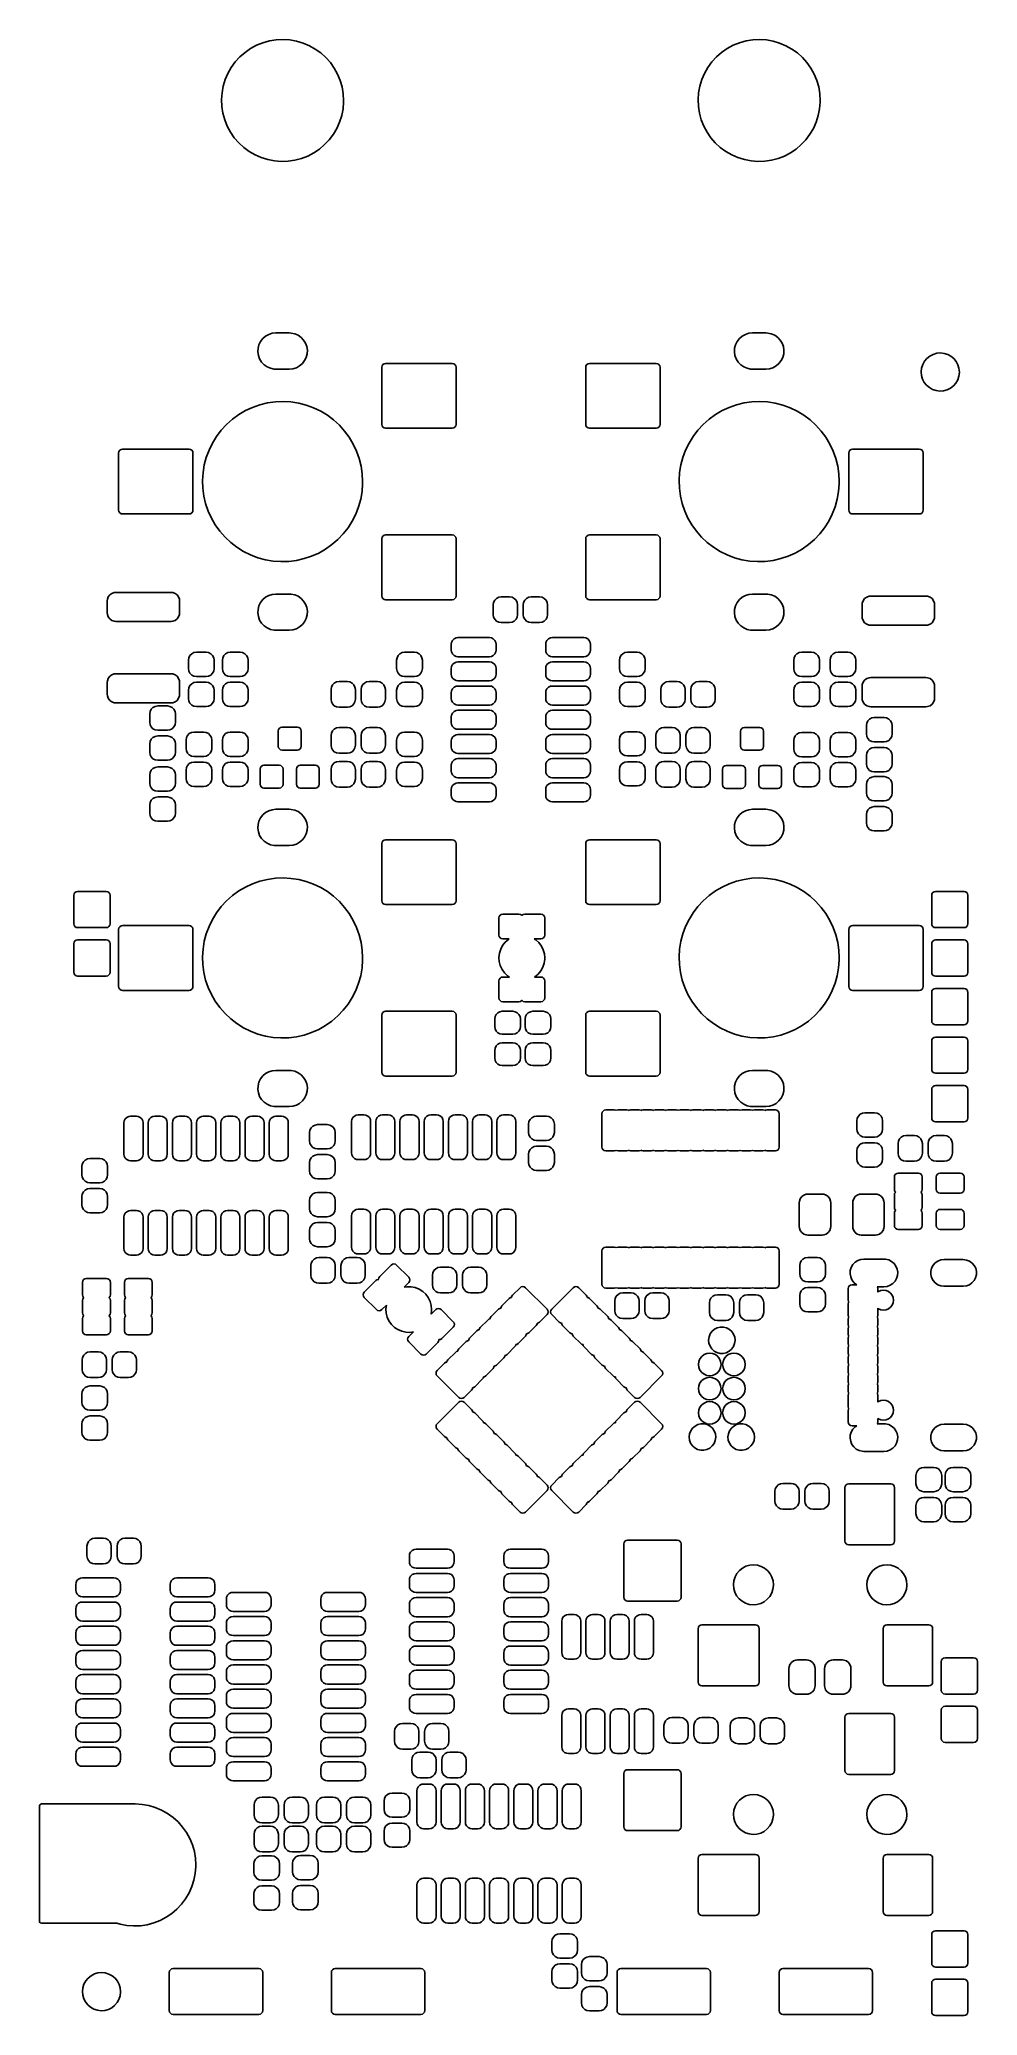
# Model space of a CAD drawing. Extents: x 0.03 to 1.97, y 0.34 to 4.43.
import ezdxf

# ---------------------------------------------------------------- set-up
doc = ezdxf.new("R2010")
doc.units = 0
doc.header["$MEASUREMENT"] = 0
doc.layers.add('BLACK', color=7, linetype='CONTINUOUS')

msp = doc.modelspace()

# ---------------------------------------------------------------- linework, layer by layer
at = {"layer": 'BLACK', "linetype": 'CONTINUOUS'}
for p, q in [((0.465482, 4.40849), (0.477855, 4.41518)), ((0.477855, 4.41518), (0.490896, 4.42044)), ((0.490896, 4.42044), (0.504443, 4.42423)), ((0.504443, 4.42423), (0.518327, 4.42648)), ((0.518327, 4.42648), (0.532376, 4.42716)), ((0.532376, 4.42716), (0.546413, 4.42628)), ((0.546413, 4.42628), (0.560265, 4.42384)), ((0.560265, 4.42384), (0.573758, 4.41987)), ((0.573758, 4.41987), (0.586724, 4.41441)), ((0.586724, 4.41441), (0.599002, 4.40755)), ((1.44973, 4.40849), (1.46211, 4.41518)), ((1.46211, 4.41518), (1.47515, 4.42044)), ((1.47515, 4.42044), (1.48869, 4.42423)), ((1.48869, 4.42423), (1.50258, 4.42648)), ((1.50258, 4.42648), (1.51663, 4.42716)), ((1.51663, 4.42716), (1.53067, 4.42628)), ((1.53067, 4.42628), (1.54452, 4.42384)), ((1.54452, 4.42384), (1.55801, 4.41987)), ((1.55801, 4.41987), (1.57098, 4.41441)), ((1.57098, 4.41441), (1.58325, 4.40755)), ((0.41865, 4.3572), (0.425598, 4.36943)), ((0.425598, 4.36943), (0.433865, 4.38081)), ((0.433865, 4.38081), (0.443349, 4.39119)), ((0.443349, 4.39119), (0.453932, 4.40046)), ((0.453932, 4.40046), (0.465482, 4.40849)), ((0.599002, 4.40755), (0.610438, 4.39937)), ((0.610438, 4.39937), (0.620891, 4.38995)), ((0.620891, 4.38995), (0.630229, 4.37944)), ((0.630229, 4.37944), (0.638337, 4.36794)), ((1.4029, 4.3572), (1.40985, 4.36943)), ((1.40985, 4.36943), (1.41812, 4.38081)), ((1.41812, 4.38081), (1.4276, 4.39119)), ((1.4276, 4.39119), (1.43818, 4.40046)), ((1.43818, 4.40046), (1.44973, 4.40849)), ((1.58325, 4.40755), (1.59469, 4.39937)), ((1.59469, 4.39937), (1.60514, 4.38995)), ((1.60514, 4.38995), (1.61448, 4.37944)), ((1.61448, 4.37944), (1.62259, 4.36794)), ((0.406505, 4.31697), (0.409044, 4.33081)), ((0.409044, 4.33081), (0.41311, 4.34427)), ((0.41311, 4.34427), (0.41865, 4.3572)), ((0.638337, 4.36794), (0.645113, 4.35562)), ((0.645113, 4.35562), (0.650473, 4.34261)), ((0.650473, 4.34261), (0.65435, 4.32909)), ((0.65435, 4.32909), (0.656695, 4.31522)), ((1.39076, 4.31697), (1.3933, 4.33081)), ((1.3933, 4.33081), (1.39736, 4.34427)), ((1.39736, 4.34427), (1.4029, 4.3572)), ((1.62259, 4.36794), (1.62936, 4.35562)), ((1.62936, 4.35562), (1.63472, 4.34261)), ((1.63472, 4.34261), (1.6386, 4.32909)), ((1.6386, 4.32909), (1.64095, 4.31522)), ((0.405524, 4.30294), (0.406505, 4.31697)), ((0.406113, 4.28889), (0.405524, 4.30294)), ((0.408265, 4.27499), (0.406113, 4.28889)), ((0.657431, 4.29766), (0.656254, 4.28365)), ((0.656695, 4.31522), (0.65748, 4.30118)), ((0.65748, 4.30118), (0.657431, 4.29766)), ((1.38978, 4.30294), (1.39076, 4.31697)), ((1.39037, 4.28889), (1.38978, 4.30294)), ((1.39252, 4.27499), (1.39037, 4.28889)), ((1.64168, 4.29766), (1.64051, 4.28365)), ((1.64095, 4.31522), (1.64173, 4.30118)), ((1.64173, 4.30118), (1.64168, 4.29766)), ((0.411953, 4.26141), (0.408265, 4.27499)), ((0.41713, 4.24834), (0.411953, 4.26141)), ((0.423734, 4.23592), (0.41713, 4.24834)), ((0.649269, 4.25644), (0.643549, 4.24359)), ((0.653522, 4.26985), (0.649269, 4.25644)), ((0.656254, 4.28365), (0.653522, 4.26985)), ((1.3962, 4.26141), (1.39252, 4.27499)), ((1.40138, 4.24834), (1.3962, 4.26141)), ((1.40799, 4.23592), (1.40138, 4.24834)), ((1.63352, 4.25644), (1.6278, 4.24359)), ((1.63777, 4.26985), (1.63352, 4.25644)), ((1.64051, 4.28365), (1.63777, 4.26985)), ((0.43168, 4.22431), (0.423734, 4.23592)), ((0.440871, 4.21367), (0.43168, 4.22431)), ((0.451191, 4.20411), (0.440871, 4.21367)), ((0.618377, 4.20995), (0.607666, 4.20083)), ((0.628006, 4.2202), (0.618377, 4.20995)), ((0.636431, 4.23146), (0.628006, 4.2202)), ((0.643549, 4.24359), (0.636431, 4.23146)), ((1.41593, 4.22431), (1.40799, 4.23592)), ((1.42512, 4.21367), (1.41593, 4.22431)), ((1.43544, 4.20411), (1.42512, 4.21367)), ((1.60263, 4.20995), (1.59192, 4.20083)), ((1.61226, 4.2202), (1.60263, 4.20995)), ((1.62068, 4.23146), (1.61226, 4.2202)), ((1.6278, 4.24359), (1.62068, 4.23146)), ((0.462512, 4.19576), (0.451191, 4.20411)), ((0.474693, 4.18873), (0.462512, 4.19576)), ((0.487581, 4.1831), (0.474693, 4.18873)), ((0.501018, 4.17894), (0.487581, 4.1831)), ((0.514834, 4.1763), (0.501018, 4.17894)), ((0.528858, 4.17522), (0.514834, 4.1763)), ((0.542914, 4.17572), (0.528858, 4.17522)), ((0.556829, 4.17777), (0.542914, 4.17572)), ((0.570427, 4.18136), (0.556829, 4.17777)), ((0.583541, 4.18645), (0.570427, 4.18136)), ((0.596005, 4.19297), (0.583541, 4.18645)), ((0.607666, 4.20083), (0.596005, 4.19297)), ((1.44676, 4.19576), (1.43544, 4.20411)), ((1.45894, 4.18873), (1.44676, 4.19576)), ((1.47183, 4.1831), (1.45894, 4.18873)), ((1.48527, 4.17894), (1.47183, 4.1831)), ((1.49909, 4.1763), (1.48527, 4.17894)), ((1.51311, 4.17522), (1.49909, 4.1763)), ((1.52717, 4.17572), (1.51311, 4.17522)), ((1.54108, 4.17777), (1.52717, 4.17572)), ((1.55468, 4.18136), (1.54108, 4.17777)), ((1.56779, 4.18645), (1.55468, 4.18136)), ((1.58026, 4.19297), (1.56779, 4.18645)), ((1.59192, 4.20083), (1.58026, 4.19297)), ((0.482661, 3.7965), (0.485998, 3.80328)), ((0.485998, 3.80328), (0.490631, 3.80926)), ((0.490631, 3.80926), (0.496371, 3.81418)), ((0.496371, 3.81418), (0.502982, 3.81784)), ((0.502982, 3.81784), (0.510196, 3.8201)), ((0.510196, 3.8201), (0.517717, 3.82087)), ((0.517717, 3.82087), (0.545276, 3.82087)), ((0.545276, 3.82087), (0.549185, 3.82066)), ((0.549185, 3.82066), (0.556585, 3.81912)), ((0.556585, 3.81912), (0.563522, 3.81611)), ((0.563522, 3.81611), (0.569715, 3.81178)), ((0.569715, 3.81178), (0.574908, 3.80628)), ((0.574908, 3.80628), (0.578892, 3.79986)), ((0.578892, 3.79986), (0.581502, 3.79277)), ((1.46691, 3.7965), (1.47025, 3.80328)), ((1.47025, 3.80328), (1.47488, 3.80926)), ((1.47488, 3.80926), (1.48062, 3.81418)), ((1.48062, 3.81418), (1.48723, 3.81784)), ((1.48723, 3.81784), (1.49445, 3.8201)), ((1.49445, 3.8201), (1.50197, 3.82087)), ((1.50197, 3.82087), (1.52953, 3.82087)), ((1.52953, 3.82087), (1.53344, 3.82066)), ((1.53344, 3.82066), (1.54084, 3.81912)), ((1.54084, 3.81912), (1.54777, 3.81611)), ((1.54777, 3.81611), (1.55397, 3.81178)), ((1.55397, 3.81178), (1.55916, 3.80628)), ((1.55916, 3.80628), (1.56314, 3.79986)), ((1.56314, 3.79986), (1.56575, 3.79277)), ((0.48036, 3.78164), (0.480755, 3.78919)), ((0.48149, 3.77416), (0.48036, 3.78164)), ((0.480755, 3.78919), (0.482661, 3.7965)), ((0.4841, 3.76707), (0.48149, 3.77416)), ((0.488084, 3.76064), (0.4841, 3.76707)), ((0.493278, 3.75515), (0.488084, 3.76064)), ((0.572361, 3.75767), (0.566621, 3.75275)), ((0.576994, 3.76364), (0.572361, 3.75767)), ((0.580331, 3.77043), (0.576994, 3.76364)), ((0.582237, 3.77774), (0.580331, 3.77043)), ((0.581502, 3.79277), (0.582633, 3.78529)), ((0.582633, 3.78529), (0.582237, 3.77774)), ((0.738527, 3.75557), (0.741081, 3.75727)), ((0.741081, 3.75727), (0.744094, 3.75787)), ((0.744094, 3.75787), (0.88189, 3.75787)), ((0.88189, 3.75787), (0.884903, 3.75727)), ((0.884903, 3.75727), (0.887458, 3.75557)), ((1.15979, 3.75557), (1.16234, 3.75727)), ((1.16234, 3.75727), (1.16535, 3.75787)), ((1.16535, 3.75787), (1.30315, 3.75787)), ((1.30315, 3.75787), (1.30616, 3.75727)), ((1.30616, 3.75727), (1.30872, 3.75557)), ((1.46461, 3.78164), (1.46501, 3.78919)), ((1.46574, 3.77416), (1.46461, 3.78164)), ((1.46501, 3.78919), (1.46691, 3.7965)), ((1.46835, 3.76707), (1.46574, 3.77416)), ((1.47234, 3.76064), (1.46835, 3.76707)), ((1.47753, 3.75515), (1.47234, 3.76064)), ((1.55661, 3.75767), (1.55087, 3.75275)), ((1.56125, 3.76364), (1.55661, 3.75767)), ((1.56458, 3.77043), (1.56125, 3.76364)), ((1.56649, 3.77774), (1.56458, 3.77043)), ((1.56575, 3.79277), (1.56688, 3.78529)), ((1.56688, 3.78529), (1.56649, 3.77774)), ((1.85358, 3.75567), (1.85728, 3.7624)), ((1.85728, 3.7624), (1.86222, 3.76829)), ((1.86222, 3.76829), (1.86821, 3.7731)), ((1.86821, 3.7731), (1.87502, 3.77666)), ((1.87502, 3.77666), (1.88239, 3.77883)), ((1.88239, 3.77883), (1.89004, 3.77953)), ((1.89004, 3.77953), (1.89768, 3.77872)), ((1.89768, 3.77872), (1.90502, 3.77645)), ((1.90502, 3.77645), (1.91178, 3.7728)), ((1.91178, 3.7728), (1.9177, 3.7679)), ((1.9177, 3.7679), (1.92256, 3.76194)), ((1.92256, 3.76194), (1.92616, 3.75516)), ((0.49947, 3.75082), (0.493278, 3.75515)), ((0.506407, 3.74781), (0.49947, 3.75082)), ((0.513807, 3.74627), (0.506407, 3.74781)), ((0.517717, 3.74606), (0.513807, 3.74627)), ((0.545276, 3.74606), (0.517717, 3.74606)), ((0.552796, 3.74683), (0.545276, 3.74606)), ((0.56001, 3.74909), (0.552796, 3.74683)), ((0.566621, 3.75275), (0.56001, 3.74909)), ((0.73622, 3.75), (0.73682, 3.75301)), ((0.73622, 3.63189), (0.73622, 3.75)), ((0.73682, 3.75301), (0.738527, 3.75557)), ((0.887458, 3.75557), (0.889164, 3.75301)), ((0.889164, 3.75301), (0.889764, 3.75)), ((0.889764, 3.75), (0.889764, 3.63189)), ((1.15748, 3.75), (1.15808, 3.75301)), ((1.15748, 3.63189), (1.15748, 3.75)), ((1.15808, 3.75301), (1.15979, 3.75557)), ((1.30872, 3.75557), (1.31042, 3.75301)), ((1.31042, 3.75301), (1.31102, 3.75)), ((1.31102, 3.75), (1.31102, 3.63189)), ((1.48372, 3.75082), (1.47753, 3.75515)), ((1.49066, 3.74781), (1.48372, 3.75082)), ((1.49806, 3.74627), (1.49066, 3.74781)), ((1.50197, 3.74606), (1.49806, 3.74627)), ((1.52953, 3.74606), (1.50197, 3.74606)), ((1.53705, 3.74683), (1.52953, 3.74606)), ((1.54426, 3.74909), (1.53705, 3.74683)), ((1.55087, 3.75275), (1.54426, 3.74909)), ((1.8504, 3.74071), (1.85125, 3.74834)), ((1.85104, 3.73305), (1.8504, 3.74071)), ((1.85316, 3.72566), (1.85104, 3.73305)), ((1.85125, 3.74834), (1.85358, 3.75567)), ((1.85667, 3.71883), (1.85316, 3.72566)), ((1.86144, 3.71281), (1.85667, 3.71883)), ((1.92193, 3.71746), (1.91691, 3.71165)), ((1.92573, 3.72414), (1.92193, 3.71746)), ((1.92816, 3.73144), (1.92573, 3.72414)), ((1.92616, 3.75516), (1.92838, 3.7478)), ((1.92912, 3.73906), (1.92816, 3.73144)), ((1.92838, 3.7478), (1.92913, 3.74016)), ((1.92913, 3.74016), (1.92912, 3.73906)), ((0.48481, 3.67241), (0.500512, 3.6762)), ((0.500512, 3.6762), (0.51651, 3.67845)), ((0.51651, 3.67845), (0.53265, 3.67913)), ((0.53265, 3.67913), (0.54878, 3.67823)), ((0.54878, 3.67823), (0.564745, 3.67576)), ((0.564745, 3.67576), (0.580393, 3.67174)), ((1.46906, 3.67241), (1.48476, 3.6762)), ((1.48476, 3.6762), (1.50076, 3.67845)), ((1.50076, 3.67845), (1.5169, 3.67913)), ((1.5169, 3.67913), (1.53303, 3.67823)), ((1.53303, 3.67823), (1.549, 3.67576)), ((1.549, 3.67576), (1.56464, 3.67174)), ((1.86729, 3.70783), (1.86144, 3.71281)), ((1.874, 3.70408), (1.86729, 3.70783)), ((1.88131, 3.70171), (1.874, 3.70408)), ((1.88894, 3.7008), (1.88131, 3.70171)), ((1.8966, 3.70139), (1.88894, 3.7008)), ((1.904, 3.70345), (1.8966, 3.70139)), ((1.91086, 3.70692), (1.904, 3.70345)), ((1.91691, 3.71165), (1.91086, 3.70692)), ((0.415804, 3.63192), (0.427884, 3.64265)), ((0.427884, 3.64265), (0.440954, 3.65214)), ((0.440954, 3.65214), (0.454888, 3.66032)), ((0.454888, 3.66032), (0.469553, 3.66709)), ((0.469553, 3.66709), (0.48481, 3.67241)), ((0.580393, 3.67174), (0.595573, 3.66621)), ((0.595573, 3.66621), (0.610143, 3.65923)), ((0.610143, 3.65923), (0.623961, 3.65086)), ((0.623961, 3.65086), (0.636897, 3.64119)), ((0.636897, 3.64119), (0.648827, 3.63029)), ((1.40006, 3.63192), (1.41214, 3.64265)), ((1.41214, 3.64265), (1.42521, 3.65214)), ((1.42521, 3.65214), (1.43914, 3.66032)), ((1.43914, 3.66032), (1.45381, 3.66709)), ((1.45381, 3.66709), (1.46906, 3.67241)), ((1.56464, 3.67174), (1.57983, 3.66621)), ((1.57983, 3.66621), (1.59439, 3.65923)), ((1.59439, 3.65923), (1.60821, 3.65086)), ((1.60821, 3.65086), (1.62115, 3.64119)), ((1.62115, 3.64119), (1.63308, 3.63029)), ((0.379513, 3.57892), (0.386595, 3.59344)), ((0.386595, 3.59344), (0.39506, 3.6072)), ((0.39506, 3.6072), (0.404827, 3.62007)), ((0.404827, 3.62007), (0.415804, 3.63192)), ((0.648827, 3.63029), (0.659636, 3.61829)), ((0.659636, 3.61829), (0.669223, 3.60529)), ((0.669223, 3.60529), (0.677495, 3.59141)), ((0.73682, 3.62888), (0.73622, 3.63189)), ((0.738527, 3.62632), (0.73682, 3.62888)), ((0.741081, 3.62462), (0.738527, 3.62632)), ((0.744094, 3.62402), (0.741081, 3.62462)), ((0.88189, 3.62402), (0.744094, 3.62402)), ((0.884903, 3.62462), (0.88189, 3.62402)), ((0.887458, 3.62632), (0.884903, 3.62462)), ((0.889164, 3.62888), (0.887458, 3.62632)), ((0.889764, 3.63189), (0.889164, 3.62888)), ((1.15808, 3.62888), (1.15748, 3.63189)), ((1.15979, 3.62632), (1.15808, 3.62888)), ((1.16234, 3.62462), (1.15979, 3.62632)), ((1.16535, 3.62402), (1.16234, 3.62462)), ((1.30315, 3.62402), (1.16535, 3.62402)), ((1.30616, 3.62462), (1.30315, 3.62402)), ((1.30872, 3.62632), (1.30616, 3.62462)), ((1.31042, 3.62888), (1.30872, 3.62632)), ((1.31102, 3.63189), (1.31042, 3.62888)), ((1.36377, 3.57892), (1.37085, 3.59344)), ((1.37085, 3.59344), (1.37931, 3.6072)), ((1.37931, 3.6072), (1.38908, 3.62007)), ((1.38908, 3.62007), (1.40006, 3.63192)), ((1.63308, 3.63029), (1.64389, 3.61829)), ((1.64389, 3.61829), (1.65348, 3.60529)), ((1.65348, 3.60529), (1.66175, 3.59141)), ((0.192913, 3.57283), (0.193513, 3.57585)), ((0.192913, 3.45472), (0.192913, 3.57283)), ((0.193513, 3.57585), (0.19522, 3.5784)), ((0.19522, 3.5784), (0.197774, 3.58011)), ((0.197774, 3.58011), (0.200787, 3.58071)), ((0.200787, 3.58071), (0.338583, 3.58071)), ((0.338583, 3.58071), (0.341596, 3.58011)), ((0.341596, 3.58011), (0.34415, 3.5784)), ((0.34415, 3.5784), (0.345857, 3.57585)), ((0.345857, 3.57585), (0.346457, 3.57283)), ((0.346457, 3.57283), (0.346457, 3.45472)), ((0.369755, 3.54816), (0.373882, 3.56378)), ((0.373882, 3.56378), (0.379513, 3.57892)), ((0.677495, 3.59141), (0.684374, 3.57679)), ((0.684374, 3.57679), (0.689793, 3.56157)), ((0.689793, 3.56157), (0.693701, 3.5459)), ((1.35401, 3.54816), (1.35813, 3.56378)), ((1.35813, 3.56378), (1.36377, 3.57892)), ((1.66175, 3.59141), (1.66863, 3.57679)), ((1.66863, 3.57679), (1.67404, 3.56157)), ((1.67404, 3.56157), (1.67795, 3.5459)), ((1.70079, 3.57283), (1.70139, 3.57585)), ((1.70079, 3.45472), (1.70079, 3.57283)), ((1.70139, 3.57585), (1.70309, 3.5784)), ((1.70309, 3.5784), (1.70565, 3.58011)), ((1.70565, 3.58011), (1.70866, 3.58071)), ((1.70866, 3.58071), (1.84646, 3.58071)), ((1.84646, 3.58071), (1.84947, 3.58011)), ((1.84947, 3.58011), (1.85202, 3.5784)), ((1.85202, 3.5784), (1.85373, 3.57585)), ((1.85373, 3.57585), (1.85433, 3.57283)), ((1.85433, 3.57283), (1.85433, 3.45472)), ((0.366158, 3.51609), (0.367172, 3.53221)), ((0.366722, 3.49994), (0.366158, 3.51609)), ((0.367172, 3.53221), (0.369755, 3.54816)), ((0.693701, 3.5459), (0.696061, 3.52992)), ((0.696061, 3.52992), (0.69685, 3.51378)), ((0.69685, 3.51378), (0.696786, 3.50916)), ((1.35041, 3.51609), (1.35142, 3.53221)), ((1.35097, 3.49994), (1.35041, 3.51609)), ((1.35142, 3.53221), (1.35401, 3.54816)), ((1.67795, 3.5459), (1.68031, 3.52992)), ((1.68031, 3.52992), (1.6811, 3.51378)), ((1.6811, 3.51378), (1.68104, 3.50916)), ((0.368858, 3.48393), (0.366722, 3.49994)), ((0.372547, 3.4682), (0.368858, 3.48393)), ((0.692741, 3.47715), (0.688397, 3.46159)), ((0.695547, 3.49306), (0.692741, 3.47715)), ((0.696786, 3.50916), (0.695547, 3.49306)), ((1.35311, 3.48393), (1.35097, 3.49994)), ((1.3568, 3.4682), (1.35311, 3.48393)), ((1.67699, 3.47715), (1.67265, 3.46159)), ((1.6798, 3.49306), (1.67699, 3.47715)), ((1.68104, 3.50916), (1.6798, 3.49306)), ((0.193513, 3.45171), (0.192913, 3.45472)), ((0.19522, 3.44916), (0.193513, 3.45171)), ((0.197774, 3.44745), (0.19522, 3.44916)), ((0.200787, 3.44685), (0.197774, 3.44745)), ((0.338583, 3.44685), (0.200787, 3.44685)), ((0.341596, 3.44745), (0.338583, 3.44685)), ((0.34415, 3.44916), (0.341596, 3.44745)), ((0.345857, 3.45171), (0.34415, 3.44916)), ((0.346457, 3.45472), (0.345857, 3.45171)), ((0.377754, 3.45291), (0.372547, 3.4682)), ((0.384427, 3.4382), (0.377754, 3.45291)), ((0.392505, 3.42421), (0.384427, 3.4382)), ((0.675271, 3.4321), (0.666615, 3.41846)), ((0.682555, 3.44652), (0.675271, 3.4321)), ((0.688397, 3.46159), (0.682555, 3.44652)), ((1.36201, 3.45291), (1.3568, 3.4682)), ((1.36868, 3.4382), (1.36201, 3.45291)), ((1.37676, 3.42421), (1.36868, 3.4382)), ((1.65952, 3.4321), (1.65087, 3.41846)), ((1.66681, 3.44652), (1.65952, 3.4321)), ((1.67265, 3.46159), (1.66681, 3.44652)), ((1.70139, 3.45171), (1.70079, 3.45472)), ((1.70309, 3.44916), (1.70139, 3.45171)), ((1.70565, 3.44745), (1.70309, 3.44916)), ((1.70866, 3.44685), (1.70565, 3.44745)), ((1.84646, 3.44685), (1.70866, 3.44685)), ((1.84947, 3.44745), (1.84646, 3.44685)), ((1.85202, 3.44916), (1.84947, 3.44745)), ((1.85373, 3.45171), (1.85202, 3.44916)), ((1.85433, 3.45472), (1.85373, 3.45171)), ((0.401909, 3.41107), (0.392505, 3.42421)), ((0.41255, 3.39891), (0.401909, 3.41107)), ((0.424327, 3.38786), (0.41255, 3.39891)), ((0.645528, 3.39403), (0.633298, 3.38348)), ((0.656668, 3.40573), (0.645528, 3.39403)), ((0.666615, 3.41846), (0.656668, 3.40573)), ((0.73622, 3.39567), (0.73682, 3.39868)), ((0.73622, 3.27756), (0.73622, 3.39567)), ((0.73682, 3.39868), (0.738527, 3.40124)), ((0.738527, 3.40124), (0.741081, 3.40294)), ((0.741081, 3.40294), (0.744094, 3.40354)), ((0.744094, 3.40354), (0.88189, 3.40354)), ((0.88189, 3.40354), (0.884903, 3.40294)), ((0.884903, 3.40294), (0.887458, 3.40124)), ((0.887458, 3.40124), (0.889164, 3.39868)), ((0.889164, 3.39868), (0.889764, 3.39567)), ((0.889764, 3.39567), (0.889764, 3.27756)), ((1.15748, 3.39567), (1.15808, 3.39868)), ((1.15748, 3.27756), (1.15748, 3.39567)), ((1.15808, 3.39868), (1.15979, 3.40124)), ((1.15979, 3.40124), (1.16234, 3.40294)), ((1.16234, 3.40294), (1.16535, 3.40354)), ((1.16535, 3.40354), (1.30315, 3.40354)), ((1.30315, 3.40354), (1.30616, 3.40294)), ((1.30616, 3.40294), (1.30872, 3.40124)), ((1.30872, 3.40124), (1.31042, 3.39868)), ((1.31042, 3.39868), (1.31102, 3.39567)), ((1.31102, 3.39567), (1.31102, 3.27756)), ((1.38616, 3.41107), (1.37676, 3.42421)), ((1.3968, 3.39891), (1.38616, 3.41107)), ((1.40858, 3.38786), (1.3968, 3.39891)), ((1.62978, 3.39403), (1.61755, 3.38348)), ((1.64092, 3.40573), (1.62978, 3.39403)), ((1.65087, 3.41846), (1.64092, 3.40573)), ((0.437126, 3.378), (0.424327, 3.38786)), ((0.450826, 3.36944), (0.437126, 3.378)), ((0.465297, 3.36225), (0.450826, 3.36944)), ((0.480399, 3.35652), (0.465297, 3.36225)), ((0.495989, 3.35228), (0.480399, 3.35652)), ((0.511917, 3.34959), (0.495989, 3.35228)), ((0.528033, 3.34846), (0.511917, 3.34959)), ((0.544182, 3.34891), (0.528033, 3.34846)), ((0.56021, 3.35094), (0.544182, 3.34891)), ((0.575963, 3.35452), (0.56021, 3.35094)), ((0.591292, 3.35962), (0.575963, 3.35452)), ((0.606051, 3.36619), (0.591292, 3.35962)), ((0.620097, 3.37417), (0.606051, 3.36619)), ((0.633298, 3.38348), (0.620097, 3.37417)), ((1.42138, 3.378), (1.40858, 3.38786)), ((1.43508, 3.36944), (1.42138, 3.378)), ((1.44955, 3.36225), (1.43508, 3.36944)), ((1.46465, 3.35652), (1.44955, 3.36225)), ((1.48024, 3.35228), (1.46465, 3.35652)), ((1.49617, 3.34959), (1.48024, 3.35228)), ((1.51229, 3.34846), (1.49617, 3.34959)), ((1.52843, 3.34891), (1.51229, 3.34846)), ((1.54446, 3.35094), (1.52843, 3.34891)), ((1.56022, 3.35452), (1.54446, 3.35094)), ((1.57554, 3.35962), (1.56022, 3.35452)), ((1.5903, 3.36619), (1.57554, 3.35962)), ((1.60435, 3.37417), (1.5903, 3.36619)), ((1.61755, 3.38348), (1.60435, 3.37417)), ((0.169291, 3.26722), (0.169605, 3.27054)), ((0.169291, 3.24262), (0.169291, 3.26722)), ((0.169605, 3.27054), (0.171351, 3.27551)), ((0.171351, 3.27551), (0.17448, 3.27975)), ((0.17448, 3.27975), (0.178718, 3.28288)), ((0.178718, 3.28288), (0.183688, 3.28463)), ((0.183688, 3.28463), (0.187008, 3.28494)), ((0.187008, 3.28494), (0.301181, 3.28494)), ((0.301181, 3.28494), (0.304501, 3.28463)), ((0.304501, 3.28463), (0.309471, 3.28288)), ((0.309471, 3.28288), (0.313709, 3.27975)), ((0.313709, 3.27975), (0.316838, 3.27551)), ((0.316838, 3.27551), (0.318584, 3.27054)), ((0.318584, 3.27054), (0.318898, 3.26722)), ((0.318898, 3.26722), (0.318898, 3.24262)), ((0.485998, 3.26391), (0.490631, 3.26989)), ((0.490631, 3.26989), (0.496371, 3.27481)), ((0.496371, 3.27481), (0.502982, 3.27847)), ((0.502982, 3.27847), (0.510196, 3.28073)), ((0.510196, 3.28073), (0.517717, 3.2815)), ((0.517717, 3.2815), (0.545276, 3.2815)), ((0.545276, 3.2815), (0.549185, 3.28129)), ((0.549185, 3.28129), (0.556585, 3.27975)), ((0.556585, 3.27975), (0.563522, 3.27674)), ((0.563522, 3.27674), (0.569715, 3.27241)), ((0.569715, 3.27241), (0.574908, 3.26691)), ((0.574908, 3.26691), (0.578892, 3.26049)), ((0.73682, 3.27455), (0.73622, 3.27756)), ((0.738527, 3.27199), (0.73682, 3.27455)), ((0.741081, 3.27028), (0.738527, 3.27199)), ((0.744094, 3.26969), (0.741081, 3.27028)), ((0.88189, 3.26969), (0.744094, 3.26969)), ((0.884903, 3.27028), (0.88189, 3.26969)), ((0.887458, 3.27199), (0.884903, 3.27028)), ((0.889164, 3.27455), (0.887458, 3.27199)), ((0.889764, 3.27756), (0.889164, 3.27455)), ((0.967323, 3.26424), (0.969664, 3.26883)), ((0.969664, 3.26883), (0.973312, 3.27248)), ((0.973312, 3.27248), (0.977907, 3.27482)), ((0.977907, 3.27482), (0.983002, 3.27563)), ((0.983002, 3.27563), (1.00023, 3.27563)), ((1.00023, 3.27563), (1.00532, 3.27482)), ((1.00532, 3.27482), (1.00992, 3.27248)), ((1.00992, 3.27248), (1.01356, 3.26883)), ((1.01356, 3.26883), (1.01591, 3.26424)), ((1.02933, 3.26424), (1.03167, 3.26883)), ((1.03167, 3.26883), (1.03532, 3.27248)), ((1.03532, 3.27248), (1.03992, 3.27482)), ((1.03992, 3.27482), (1.04501, 3.27563)), ((1.04501, 3.27563), (1.06223, 3.27563)), ((1.06223, 3.27563), (1.06733, 3.27482)), ((1.06733, 3.27482), (1.07192, 3.27248)), ((1.07192, 3.27248), (1.07557, 3.26883)), ((1.07557, 3.26883), (1.07791, 3.26424)), ((1.15808, 3.27455), (1.15748, 3.27756)), ((1.15979, 3.27199), (1.15808, 3.27455)), ((1.16234, 3.27028), (1.15979, 3.27199)), ((1.16535, 3.26969), (1.16234, 3.27028)), ((1.30315, 3.26969), (1.16535, 3.26969)), ((1.30616, 3.27028), (1.30315, 3.26969)), ((1.30872, 3.27199), (1.30616, 3.27028)), ((1.31042, 3.27455), (1.30872, 3.27199)), ((1.31102, 3.27756), (1.31042, 3.27455)), ((1.47025, 3.26391), (1.47488, 3.26989)), ((1.47488, 3.26989), (1.48062, 3.27481)), ((1.48062, 3.27481), (1.48723, 3.27847)), ((1.48723, 3.27847), (1.49445, 3.28073)), ((1.49445, 3.28073), (1.50197, 3.2815)), ((1.50197, 3.2815), (1.52953, 3.2815)), ((1.52953, 3.2815), (1.53344, 3.28129)), ((1.53344, 3.28129), (1.54084, 3.27975)), ((1.54084, 3.27975), (1.54777, 3.27674)), ((1.54777, 3.27674), (1.55397, 3.27241)), ((1.55397, 3.27241), (1.55916, 3.26691)), ((1.55916, 3.26691), (1.56314, 3.26049)), ((1.72866, 3.26267), (1.73041, 3.26764)), ((1.73041, 3.26764), (1.73354, 3.27188)), ((1.73354, 3.27188), (1.73777, 3.27501)), ((1.73777, 3.27501), (1.74274, 3.27675)), ((1.74274, 3.27675), (1.74606, 3.27707)), ((1.74606, 3.27707), (1.86024, 3.27707)), ((1.86024, 3.27707), (1.86356, 3.27675)), ((1.86356, 3.27675), (1.86853, 3.27501)), ((1.86853, 3.27501), (1.87276, 3.27188)), ((1.87276, 3.27188), (1.87589, 3.26764)), ((1.87589, 3.26764), (1.87764, 3.26267)), ((0.169605, 3.2393), (0.169291, 3.24262)), ((0.171351, 3.23433), (0.169605, 3.2393)), ((0.17448, 3.23009), (0.171351, 3.23433)), ((0.178718, 3.22696), (0.17448, 3.23009)), ((0.183688, 3.22522), (0.178718, 3.22696)), ((0.309471, 3.22696), (0.304501, 3.22522)), ((0.313709, 3.23009), (0.309471, 3.22696)), ((0.316838, 3.23433), (0.313709, 3.23009)), ((0.318584, 3.2393), (0.316838, 3.23433)), ((0.318898, 3.24262), (0.318584, 3.2393)), ((0.48036, 3.24227), (0.480755, 3.24982)), ((0.48149, 3.23479), (0.48036, 3.24227)), ((0.480755, 3.24982), (0.482661, 3.25713)), ((0.4841, 3.2277), (0.48149, 3.23479)), ((0.482661, 3.25713), (0.485998, 3.26391)), ((0.488084, 3.22127), (0.4841, 3.2277)), ((0.580331, 3.23106), (0.576994, 3.22427)), ((0.578892, 3.26049), (0.581502, 3.2534)), ((0.582237, 3.23837), (0.580331, 3.23106)), ((0.581502, 3.2534), (0.582633, 3.24592)), ((0.582633, 3.24592), (0.582237, 3.23837)), ((0.966516, 3.25914), (0.967323, 3.26424)), ((0.966516, 3.23897), (0.966516, 3.25914)), ((0.967323, 3.23387), (0.966516, 3.23897)), ((0.969664, 3.22928), (0.967323, 3.23387)), ((0.973312, 3.22563), (0.969664, 3.22928)), ((0.977907, 3.22329), (0.973312, 3.22563)), ((1.00992, 3.22563), (1.00532, 3.22329)), ((1.01356, 3.22928), (1.00992, 3.22563)), ((1.01591, 3.23387), (1.01356, 3.22928)), ((1.01591, 3.26424), (1.01671, 3.25914)), ((1.01671, 3.23897), (1.01591, 3.23387)), ((1.01671, 3.25914), (1.01671, 3.23897)), ((1.02852, 3.25914), (1.02933, 3.26424)), ((1.02852, 3.23897), (1.02852, 3.25914)), ((1.02933, 3.23387), (1.02852, 3.23897)), ((1.03167, 3.22928), (1.02933, 3.23387)), ((1.03532, 3.22563), (1.03167, 3.22928)), ((1.03992, 3.22329), (1.03532, 3.22563)), ((1.07192, 3.22563), (1.06733, 3.22329)), ((1.07557, 3.22928), (1.07192, 3.22563)), ((1.07791, 3.23387), (1.07557, 3.22928)), ((1.07791, 3.26424), (1.07872, 3.25914)), ((1.07872, 3.23897), (1.07791, 3.23387)), ((1.07872, 3.25914), (1.07872, 3.23897)), ((1.46461, 3.24227), (1.46501, 3.24982)), ((1.46574, 3.23479), (1.46461, 3.24227)), ((1.46501, 3.24982), (1.46691, 3.25713)), ((1.46835, 3.2277), (1.46574, 3.23479)), ((1.46691, 3.25713), (1.47025, 3.26391)), ((1.47234, 3.22127), (1.46835, 3.2277)), ((1.56458, 3.23106), (1.56125, 3.22427)), ((1.56314, 3.26049), (1.56575, 3.2534)), ((1.56649, 3.23837), (1.56458, 3.23106)), ((1.56575, 3.2534), (1.56688, 3.24592)), ((1.56688, 3.24592), (1.56649, 3.23837)), ((1.72835, 3.25935), (1.72866, 3.26267)), ((1.72835, 3.23474), (1.72835, 3.25935)), ((1.72866, 3.23142), (1.72835, 3.23474)), ((1.73041, 3.22645), (1.72866, 3.23142)), ((1.73354, 3.22222), (1.73041, 3.22645)), ((1.87589, 3.22645), (1.87276, 3.22222)), ((1.87764, 3.23142), (1.87589, 3.22645)), ((1.87764, 3.26267), (1.87795, 3.25935)), ((1.87795, 3.23474), (1.87764, 3.23142)), ((1.87795, 3.25935), (1.87795, 3.23474)), ((0.187008, 3.2249), (0.183688, 3.22522)), ((0.301181, 3.2249), (0.187008, 3.2249)), ((0.304501, 3.22522), (0.301181, 3.2249)), ((0.493278, 3.21578), (0.488084, 3.22127)), ((0.49947, 3.21145), (0.493278, 3.21578)), ((0.506407, 3.20844), (0.49947, 3.21145)), ((0.513807, 3.2069), (0.506407, 3.20844)), ((0.517717, 3.20669), (0.513807, 3.2069)), ((0.545276, 3.20669), (0.517717, 3.20669)), ((0.552796, 3.20746), (0.545276, 3.20669)), ((0.56001, 3.20972), (0.552796, 3.20746)), ((0.566621, 3.21338), (0.56001, 3.20972)), ((0.572361, 3.2183), (0.566621, 3.21338)), ((0.576994, 3.22427), (0.572361, 3.2183)), ((0.880496, 3.1815), (0.882483, 3.18556)), ((0.882483, 3.18556), (0.885679, 3.18876)), ((0.885679, 3.18876), (0.889741, 3.19076)), ((0.889741, 3.19076), (0.893701, 3.19134)), ((0.893701, 3.19134), (0.958661, 3.19134)), ((0.958661, 3.19134), (0.962598, 3.19076)), ((0.962598, 3.19076), (0.966663, 3.18878)), ((0.966663, 3.18878), (0.969866, 3.18558)), ((0.969866, 3.18558), (0.97186, 3.18152)), ((0.983002, 3.22248), (0.977907, 3.22329)), ((1.00023, 3.22248), (0.983002, 3.22248)), ((1.00532, 3.22329), (1.00023, 3.22248)), ((1.04501, 3.22248), (1.03992, 3.22329)), ((1.06223, 3.22248), (1.04501, 3.22248)), ((1.06733, 3.22329), (1.06223, 3.22248)), ((1.07538, 3.1815), (1.07736, 3.18556)), ((1.07736, 3.18556), (1.08056, 3.18876)), ((1.08056, 3.18876), (1.08462, 3.19076)), ((1.08462, 3.19076), (1.08858, 3.19134)), ((1.08858, 3.19134), (1.15354, 3.19134)), ((1.15354, 3.19134), (1.15748, 3.19076)), ((1.15748, 3.19076), (1.16155, 3.18878)), ((1.16155, 3.18878), (1.16475, 3.18558)), ((1.16475, 3.18558), (1.16674, 3.18152)), ((1.47753, 3.21578), (1.47234, 3.22127)), ((1.48372, 3.21145), (1.47753, 3.21578)), ((1.49066, 3.20844), (1.48372, 3.21145)), ((1.49806, 3.2069), (1.49066, 3.20844)), ((1.50197, 3.20669), (1.49806, 3.2069)), ((1.52953, 3.20669), (1.50197, 3.20669)), ((1.53705, 3.20746), (1.52953, 3.20669)), ((1.54426, 3.20972), (1.53705, 3.20746)), ((1.55087, 3.21338), (1.54426, 3.20972)), ((1.55661, 3.2183), (1.55087, 3.21338)), ((1.56125, 3.22427), (1.55661, 3.2183)), ((1.73777, 3.21909), (1.73354, 3.22222)), ((1.74274, 3.21734), (1.73777, 3.21909)), ((1.74606, 3.21703), (1.74274, 3.21734)), ((1.86024, 3.21703), (1.74606, 3.21703)), ((1.86356, 3.21734), (1.86024, 3.21703)), ((1.86853, 3.21909), (1.86356, 3.21734)), ((1.87276, 3.22222), (1.86853, 3.21909)), ((0.337047, 3.14468), (0.337854, 3.14977)), ((0.337047, 3.12745), (0.337047, 3.14468)), ((0.337854, 3.14977), (0.340196, 3.15437)), ((0.340196, 3.15437), (0.343843, 3.15801)), ((0.343843, 3.15801), (0.348439, 3.16035)), ((0.348439, 3.16035), (0.353533, 3.16116)), ((0.353533, 3.16116), (0.373711, 3.16116)), ((0.373711, 3.16116), (0.378805, 3.16035)), ((0.378805, 3.16035), (0.383401, 3.15801)), ((0.383401, 3.15801), (0.387048, 3.15437)), ((0.387048, 3.15437), (0.38939, 3.14977)), ((0.38939, 3.14977), (0.390197, 3.14468)), ((0.390197, 3.14468), (0.390197, 3.12745)), ((0.407047, 3.14468), (0.407854, 3.14977)), ((0.407047, 3.12745), (0.407047, 3.14468)), ((0.407854, 3.14977), (0.410196, 3.15437)), ((0.410196, 3.15437), (0.413843, 3.15801)), ((0.413843, 3.15801), (0.418439, 3.16035)), ((0.418439, 3.16035), (0.423533, 3.16116)), ((0.423533, 3.16116), (0.443711, 3.16116)), ((0.443711, 3.16116), (0.448805, 3.16035)), ((0.448805, 3.16035), (0.453401, 3.15801)), ((0.453401, 3.15801), (0.457048, 3.15437)), ((0.457048, 3.15437), (0.45939, 3.14977)), ((0.45939, 3.14977), (0.460197, 3.14468)), ((0.460197, 3.14468), (0.460197, 3.12745)), ((0.767047, 3.14468), (0.767854, 3.14977)), ((0.767047, 3.12745), (0.767047, 3.14468)), ((0.767854, 3.14977), (0.770196, 3.15437)), ((0.770196, 3.15437), (0.773843, 3.15801)), ((0.773843, 3.15801), (0.778439, 3.16035)), ((0.778439, 3.16035), (0.783533, 3.16116)), ((0.783533, 3.16116), (0.803711, 3.16116)), ((0.803711, 3.16116), (0.808805, 3.16035)), ((0.808805, 3.16035), (0.813401, 3.15801)), ((0.813401, 3.15801), (0.817048, 3.15437)), ((0.817048, 3.15437), (0.81939, 3.14977)), ((0.81939, 3.14977), (0.820197, 3.14468)), ((0.820197, 3.14468), (0.820197, 3.12745)), ((0.879921, 3.17756), (0.880496, 3.1815)), ((0.879921, 3.16575), (0.879921, 3.17756)), ((0.880502, 3.16179), (0.879921, 3.16575)), ((0.882497, 3.15773), (0.880502, 3.16179)), ((0.885699, 3.15453), (0.882497, 3.15773)), ((0.889764, 3.15254), (0.885699, 3.15453)), ((0.893701, 3.15197), (0.889764, 3.15254)), ((0.958661, 3.15197), (0.893701, 3.15197)), ((0.962621, 3.15255), (0.958661, 3.15197)), ((0.966683, 3.15454), (0.962621, 3.15255)), ((0.96988, 3.15775), (0.966683, 3.15454)), ((0.971867, 3.16181), (0.96988, 3.15775)), ((0.97186, 3.18152), (0.972441, 3.17756)), ((0.972441, 3.16575), (0.971867, 3.16181)), ((0.972441, 3.17756), (0.972441, 3.16575)), ((1.0748, 3.17756), (1.07538, 3.1815)), ((1.0748, 3.16575), (1.0748, 3.17756)), ((1.07538, 3.16179), (1.0748, 3.16575)), ((1.07738, 3.15773), (1.07538, 3.16179)), ((1.08058, 3.15453), (1.07738, 3.15773)), ((1.08465, 3.15254), (1.08058, 3.15453)), ((1.08858, 3.15197), (1.08465, 3.15254)), ((1.15354, 3.15197), (1.08858, 3.15197)), ((1.1575, 3.15255), (1.15354, 3.15197)), ((1.16156, 3.15454), (1.1575, 3.15255)), ((1.16476, 3.15775), (1.16156, 3.15454)), ((1.16675, 3.16181), (1.16476, 3.15775)), ((1.16674, 3.18152), (1.16732, 3.17756)), ((1.16732, 3.16575), (1.16675, 3.16181)), ((1.16732, 3.17756), (1.16732, 3.16575)), ((1.22705, 3.14468), (1.22785, 3.14977)), ((1.22705, 3.12745), (1.22705, 3.14468)), ((1.22785, 3.14977), (1.2302, 3.15437)), ((1.2302, 3.15437), (1.23384, 3.15801)), ((1.23384, 3.15801), (1.23844, 3.16035)), ((1.23844, 3.16035), (1.24353, 3.16116)), ((1.24353, 3.16116), (1.26371, 3.16116)), ((1.26371, 3.16116), (1.26881, 3.16035)), ((1.26881, 3.16035), (1.2734, 3.15801)), ((1.2734, 3.15801), (1.27705, 3.15437)), ((1.27705, 3.15437), (1.27939, 3.14977)), ((1.27939, 3.14977), (1.2802, 3.14468)), ((1.2802, 3.14468), (1.2802, 3.12745)), ((1.58705, 3.14468), (1.58785, 3.14977)), ((1.58705, 3.12745), (1.58705, 3.14468)), ((1.58785, 3.14977), (1.5902, 3.15437)), ((1.5902, 3.15437), (1.59384, 3.15801)), ((1.59384, 3.15801), (1.59844, 3.16035)), ((1.59844, 3.16035), (1.60353, 3.16116)), ((1.60353, 3.16116), (1.62371, 3.16116)), ((1.62371, 3.16116), (1.62881, 3.16035)), ((1.62881, 3.16035), (1.6334, 3.15801)), ((1.6334, 3.15801), (1.63705, 3.15437)), ((1.63705, 3.15437), (1.63939, 3.14977)), ((1.63939, 3.14977), (1.6402, 3.14468)), ((1.6402, 3.14468), (1.6402, 3.12745)), ((1.66205, 3.14468), (1.66285, 3.14977)), ((1.66205, 3.12745), (1.66205, 3.14468)), ((1.66285, 3.14977), (1.6652, 3.15437)), ((1.6652, 3.15437), (1.66884, 3.15801)), ((1.66884, 3.15801), (1.67344, 3.16035)), ((1.67344, 3.16035), (1.67853, 3.16116)), ((1.67853, 3.16116), (1.69871, 3.16116)), ((1.69871, 3.16116), (1.70381, 3.16035)), ((1.70381, 3.16035), (1.7084, 3.15801)), ((1.7084, 3.15801), (1.71205, 3.15437)), ((1.71205, 3.15437), (1.71439, 3.14977)), ((1.71439, 3.14977), (1.7152, 3.14468)), ((1.7152, 3.14468), (1.7152, 3.12745)), ((0.169605, 3.10224), (0.171351, 3.10721)), ((0.171351, 3.10721), (0.17448, 3.11144)), ((0.17448, 3.11144), (0.178718, 3.11457)), ((0.178718, 3.11457), (0.183688, 3.11632)), ((0.183688, 3.11632), (0.187008, 3.11663)), ((0.187008, 3.11663), (0.301181, 3.11663)), ((0.301181, 3.11663), (0.304501, 3.11632)), ((0.304501, 3.11632), (0.309471, 3.11457)), ((0.309471, 3.11457), (0.313709, 3.11144)), ((0.313709, 3.11144), (0.316838, 3.10721)), ((0.316838, 3.10721), (0.318584, 3.10224)), ((0.337854, 3.12236), (0.337047, 3.12745)), ((0.340196, 3.11776), (0.337854, 3.12236)), ((0.343843, 3.11411), (0.340196, 3.11776)), ((0.348439, 3.11177), (0.343843, 3.11411)), ((0.353533, 3.11096), (0.348439, 3.11177)), ((0.373711, 3.11096), (0.353533, 3.11096)), ((0.378805, 3.11177), (0.373711, 3.11096)), ((0.383401, 3.11411), (0.378805, 3.11177)), ((0.387048, 3.11776), (0.383401, 3.11411)), ((0.38939, 3.12236), (0.387048, 3.11776)), ((0.390197, 3.12745), (0.38939, 3.12236)), ((0.407854, 3.12236), (0.407047, 3.12745)), ((0.410196, 3.11776), (0.407854, 3.12236)), ((0.413843, 3.11411), (0.410196, 3.11776)), ((0.418439, 3.11177), (0.413843, 3.11411)), ((0.423533, 3.11096), (0.418439, 3.11177)), ((0.443711, 3.11096), (0.423533, 3.11096)), ((0.448805, 3.11177), (0.443711, 3.11096)), ((0.453401, 3.11411), (0.448805, 3.11177)), ((0.457048, 3.11776), (0.453401, 3.11411)), ((0.45939, 3.12236), (0.457048, 3.11776)), ((0.460197, 3.12745), (0.45939, 3.12236)), ((0.767854, 3.12236), (0.767047, 3.12745)), ((0.770196, 3.11776), (0.767854, 3.12236)), ((0.773843, 3.11411), (0.770196, 3.11776)), ((0.778439, 3.11177), (0.773843, 3.11411)), ((0.783533, 3.11096), (0.778439, 3.11177)), ((0.803711, 3.11096), (0.783533, 3.11096)), ((0.808805, 3.11177), (0.803711, 3.11096)), ((0.813401, 3.11411), (0.808805, 3.11177)), ((0.817048, 3.11776), (0.813401, 3.11411)), ((0.81939, 3.12236), (0.817048, 3.11776)), ((0.820197, 3.12745), (0.81939, 3.12236)), ((0.879921, 3.12756), (0.880496, 3.1315)), ((0.879921, 3.11575), (0.879921, 3.12756)), ((0.880502, 3.11179), (0.879921, 3.11575)), ((0.880496, 3.1315), (0.882483, 3.13556)), ((0.882497, 3.10773), (0.880502, 3.11179)), ((0.882483, 3.13556), (0.885679, 3.13876)), ((0.885699, 3.10453), (0.882497, 3.10773)), ((0.885679, 3.13876), (0.889741, 3.14076)), ((0.889764, 3.10254), (0.885699, 3.10453)), ((0.889741, 3.14076), (0.893701, 3.14134)), ((0.893701, 3.14134), (0.958661, 3.14134)), ((0.958661, 3.14134), (0.962598, 3.14076)), ((0.962598, 3.14076), (0.966663, 3.13878)), ((0.966683, 3.10454), (0.962621, 3.10255)), ((0.966663, 3.13878), (0.969866, 3.13558)), ((0.96988, 3.10775), (0.966683, 3.10454)), ((0.969866, 3.13558), (0.97186, 3.13152)), ((0.971867, 3.11181), (0.96988, 3.10775)), ((0.97186, 3.13152), (0.972441, 3.12756)), ((0.972441, 3.11575), (0.971867, 3.11181)), ((0.972441, 3.12756), (0.972441, 3.11575)), ((1.0748, 3.12756), (1.07538, 3.1315)), ((1.0748, 3.11575), (1.0748, 3.12756)), ((1.07538, 3.11179), (1.0748, 3.11575)), ((1.07538, 3.1315), (1.07736, 3.13556)), ((1.07738, 3.10773), (1.07538, 3.11179)), ((1.07736, 3.13556), (1.08056, 3.13876)), ((1.08058, 3.10453), (1.07738, 3.10773)), ((1.08056, 3.13876), (1.08462, 3.14076)), ((1.08465, 3.10254), (1.08058, 3.10453)), ((1.08462, 3.14076), (1.08858, 3.14134)), ((1.08858, 3.14134), (1.15354, 3.14134)), ((1.15354, 3.14134), (1.15748, 3.14076)), ((1.15748, 3.14076), (1.16155, 3.13878)), ((1.16156, 3.10454), (1.1575, 3.10255)), ((1.16155, 3.13878), (1.16475, 3.13558)), ((1.16476, 3.10775), (1.16156, 3.10454)), ((1.16475, 3.13558), (1.16674, 3.13152)), ((1.16675, 3.11181), (1.16476, 3.10775)), ((1.16674, 3.13152), (1.16732, 3.12756)), ((1.16732, 3.11575), (1.16675, 3.11181)), ((1.16732, 3.12756), (1.16732, 3.11575)), ((1.22785, 3.12236), (1.22705, 3.12745)), ((1.2302, 3.11776), (1.22785, 3.12236)), ((1.23384, 3.11411), (1.2302, 3.11776)), ((1.23844, 3.11177), (1.23384, 3.11411)), ((1.24353, 3.11096), (1.23844, 3.11177)), ((1.26371, 3.11096), (1.24353, 3.11096)), ((1.26881, 3.11177), (1.26371, 3.11096)), ((1.2734, 3.11411), (1.26881, 3.11177)), ((1.27705, 3.11776), (1.2734, 3.11411)), ((1.27939, 3.12236), (1.27705, 3.11776)), ((1.2802, 3.12745), (1.27939, 3.12236)), ((1.58785, 3.12236), (1.58705, 3.12745)), ((1.5902, 3.11776), (1.58785, 3.12236)), ((1.59384, 3.11411), (1.5902, 3.11776)), ((1.59844, 3.11177), (1.59384, 3.11411)), ((1.60353, 3.11096), (1.59844, 3.11177)), ((1.62371, 3.11096), (1.60353, 3.11096)), ((1.62881, 3.11177), (1.62371, 3.11096)), ((1.6334, 3.11411), (1.62881, 3.11177)), ((1.63705, 3.11776), (1.6334, 3.11411)), ((1.63939, 3.12236), (1.63705, 3.11776)), ((1.6402, 3.12745), (1.63939, 3.12236)), ((1.66285, 3.12236), (1.66205, 3.12745)), ((1.6652, 3.11776), (1.66285, 3.12236)), ((1.66884, 3.11411), (1.6652, 3.11776)), ((1.67344, 3.11177), (1.66884, 3.11411)), ((1.67853, 3.11096), (1.67344, 3.11177)), ((1.69871, 3.11096), (1.67853, 3.11096)), ((1.70381, 3.11177), (1.69871, 3.11096)), ((1.7084, 3.11411), (1.70381, 3.11177)), ((1.71205, 3.11776), (1.7084, 3.11411)), ((1.71439, 3.12236), (1.71205, 3.11776)), ((1.7152, 3.12745), (1.71439, 3.12236)), ((1.73041, 3.09933), (1.73354, 3.10357)), ((1.73354, 3.10357), (1.73777, 3.1067)), ((1.73777, 3.1067), (1.74274, 3.10845)), ((1.74274, 3.10845), (1.74606, 3.10876)), ((1.74606, 3.10876), (1.86024, 3.10876)), ((1.86024, 3.10876), (1.86356, 3.10845)), ((1.86356, 3.10845), (1.86853, 3.1067)), ((1.86853, 3.1067), (1.87276, 3.10357)), ((1.87276, 3.10357), (1.87589, 3.09933)), ((0.169291, 3.09892), (0.169605, 3.10224)), ((0.169291, 3.07431), (0.169291, 3.09892)), ((0.169605, 3.07099), (0.169291, 3.07431)), ((0.171351, 3.06602), (0.169605, 3.07099)), ((0.17448, 3.06178), (0.171351, 3.06602)), ((0.316838, 3.06602), (0.313709, 3.06178)), ((0.318584, 3.07099), (0.316838, 3.06602)), ((0.318584, 3.10224), (0.318898, 3.09892)), ((0.318898, 3.07431), (0.318584, 3.07099)), ((0.318898, 3.09892), (0.318898, 3.07431)), ((0.337047, 3.08267), (0.337854, 3.08776)), ((0.337047, 3.06544), (0.337047, 3.08267)), ((0.337854, 3.06035), (0.337047, 3.06544)), ((0.337854, 3.08776), (0.340196, 3.09236)), ((0.340196, 3.09236), (0.343843, 3.096)), ((0.343843, 3.096), (0.348439, 3.09835)), ((0.348439, 3.09835), (0.353533, 3.09915)), ((0.353533, 3.09915), (0.373711, 3.09915)), ((0.373711, 3.09915), (0.378805, 3.09835)), ((0.378805, 3.09835), (0.383401, 3.096)), ((0.383401, 3.096), (0.387048, 3.09236)), ((0.387048, 3.09236), (0.38939, 3.08776)), ((0.38939, 3.08776), (0.390197, 3.08267)), ((0.390197, 3.06544), (0.38939, 3.06035)), ((0.390197, 3.08267), (0.390197, 3.06544)), ((0.407047, 3.08267), (0.407854, 3.08776)), ((0.407047, 3.06544), (0.407047, 3.08267)), ((0.407854, 3.06035), (0.407047, 3.06544)), ((0.407854, 3.08776), (0.410196, 3.09236)), ((0.410196, 3.09236), (0.413843, 3.096)), ((0.413843, 3.096), (0.418439, 3.09835)), ((0.418439, 3.09835), (0.423533, 3.09915)), ((0.423533, 3.09915), (0.443711, 3.09915)), ((0.443711, 3.09915), (0.448805, 3.09835)), ((0.448805, 3.09835), (0.453401, 3.096)), ((0.453401, 3.096), (0.457048, 3.09236)), ((0.457048, 3.09236), (0.45939, 3.08776)), ((0.45939, 3.08776), (0.460197, 3.08267)), ((0.460197, 3.06544), (0.45939, 3.06035)), ((0.460197, 3.08267), (0.460197, 3.06544)), ((0.631516, 3.08414), (0.632323, 3.08924)), ((0.631516, 3.06397), (0.631516, 3.08414)), ((0.632323, 3.05887), (0.631516, 3.06397)), ((0.632323, 3.08924), (0.634664, 3.09383)), ((0.634664, 3.09383), (0.638312, 3.09748)), ((0.638312, 3.09748), (0.642907, 3.09982)), ((0.642907, 3.09982), (0.648002, 3.10063)), ((0.648002, 3.10063), (0.665226, 3.10063)), ((0.665226, 3.10063), (0.670321, 3.09982)), ((0.670321, 3.09982), (0.674917, 3.09748)), ((0.674917, 3.09748), (0.678564, 3.09383)), ((0.678564, 3.09383), (0.680906, 3.08924)), ((0.680906, 3.08924), (0.681713, 3.08414)), ((0.681713, 3.06397), (0.680906, 3.05887)), ((0.681713, 3.08414), (0.681713, 3.06397)), ((0.693524, 3.08414), (0.694331, 3.08924)), ((0.693524, 3.06397), (0.693524, 3.08414)), ((0.694331, 3.05887), (0.693524, 3.06397)), ((0.694331, 3.08924), (0.696672, 3.09383)), ((0.696672, 3.09383), (0.700319, 3.09748)), ((0.700319, 3.09748), (0.704915, 3.09982)), ((0.704915, 3.09982), (0.71001, 3.10063)), ((0.71001, 3.10063), (0.727234, 3.10063)), ((0.727234, 3.10063), (0.732329, 3.09982)), ((0.732329, 3.09982), (0.736925, 3.09748)), ((0.736925, 3.09748), (0.740572, 3.09383)), ((0.740572, 3.09383), (0.742914, 3.08924)), ((0.742914, 3.08924), (0.74372, 3.08414)), ((0.74372, 3.06397), (0.742914, 3.05887)), ((0.74372, 3.08414), (0.74372, 3.06397)), ((0.767047, 3.08267), (0.767854, 3.08776)), ((0.767047, 3.06544), (0.767047, 3.08267)), ((0.767854, 3.06035), (0.767047, 3.06544)), ((0.767854, 3.08776), (0.770196, 3.09236)), ((0.770196, 3.09236), (0.773843, 3.096)), ((0.773843, 3.096), (0.778439, 3.09835)), ((0.778439, 3.09835), (0.783533, 3.09915)), ((0.783533, 3.09915), (0.803711, 3.09915)), ((0.803711, 3.09915), (0.808805, 3.09835)), ((0.808805, 3.09835), (0.813401, 3.096)), ((0.813401, 3.096), (0.817048, 3.09236)), ((0.817048, 3.09236), (0.81939, 3.08776)), ((0.81939, 3.08776), (0.820197, 3.08267)), ((0.820197, 3.06544), (0.81939, 3.06035)), ((0.820197, 3.08267), (0.820197, 3.06544)), ((0.879921, 3.07756), (0.880496, 3.0815)), ((0.879921, 3.06575), (0.879921, 3.07756)), ((0.880502, 3.06179), (0.879921, 3.06575)), ((0.880496, 3.0815), (0.882483, 3.08556)), ((0.882483, 3.08556), (0.885679, 3.08876)), ((0.885679, 3.08876), (0.889741, 3.09076)), ((0.889741, 3.09076), (0.893701, 3.09134)), ((0.893701, 3.10197), (0.889764, 3.10254)), ((0.958661, 3.10197), (0.893701, 3.10197)), ((0.893701, 3.09134), (0.958661, 3.09134)), ((0.962621, 3.10255), (0.958661, 3.10197)), ((0.958661, 3.09134), (0.962598, 3.09076)), ((0.962598, 3.09076), (0.966663, 3.08878)), ((0.966663, 3.08878), (0.969866, 3.08558)), ((0.969866, 3.08558), (0.97186, 3.08152)), ((0.97186, 3.08152), (0.972441, 3.07756)), ((0.972441, 3.06575), (0.971867, 3.06181)), ((0.972441, 3.07756), (0.972441, 3.06575)), ((1.0748, 3.07756), (1.07538, 3.0815)), ((1.0748, 3.06575), (1.0748, 3.07756)), ((1.07538, 3.06179), (1.0748, 3.06575)), ((1.07538, 3.0815), (1.07736, 3.08556)), ((1.07736, 3.08556), (1.08056, 3.08876)), ((1.08056, 3.08876), (1.08462, 3.09076)), ((1.08462, 3.09076), (1.08858, 3.09134)), ((1.08858, 3.10197), (1.08465, 3.10254)), ((1.15354, 3.10197), (1.08858, 3.10197)), ((1.08858, 3.09134), (1.15354, 3.09134)), ((1.1575, 3.10255), (1.15354, 3.10197)), ((1.15354, 3.09134), (1.15748, 3.09076)), ((1.15748, 3.09076), (1.16155, 3.08878)), ((1.16155, 3.08878), (1.16475, 3.08558)), ((1.16475, 3.08558), (1.16674, 3.08152)), ((1.16674, 3.08152), (1.16732, 3.07756)), ((1.16732, 3.06575), (1.16675, 3.06181)), ((1.16732, 3.07756), (1.16732, 3.06575)), ((1.22705, 3.08267), (1.22785, 3.08776)), ((1.22705, 3.06544), (1.22705, 3.08267)), ((1.22785, 3.06035), (1.22705, 3.06544)), ((1.22785, 3.08776), (1.2302, 3.09236)), ((1.2302, 3.09236), (1.23384, 3.096)), ((1.23384, 3.096), (1.23844, 3.09835)), ((1.23844, 3.09835), (1.24353, 3.09915)), ((1.24353, 3.09915), (1.26371, 3.09915)), ((1.26371, 3.09915), (1.26881, 3.09835)), ((1.26881, 3.09835), (1.2734, 3.096)), ((1.2734, 3.096), (1.27705, 3.09236)), ((1.27705, 3.09236), (1.27939, 3.08776)), ((1.27939, 3.08776), (1.2802, 3.08267)), ((1.2802, 3.06544), (1.27939, 3.06035)), ((1.2802, 3.08267), (1.2802, 3.06544)), ((1.31252, 3.08414), (1.31333, 3.08924)), ((1.31252, 3.06397), (1.31252, 3.08414)), ((1.31333, 3.05887), (1.31252, 3.06397)), ((1.31333, 3.08924), (1.31567, 3.09383)), ((1.31567, 3.09383), (1.31932, 3.09748)), ((1.31932, 3.09748), (1.32391, 3.09982)), ((1.32391, 3.09982), (1.32901, 3.10063)), ((1.32901, 3.10063), (1.34623, 3.10063)), ((1.34623, 3.10063), (1.35132, 3.09982)), ((1.35132, 3.09982), (1.35592, 3.09748)), ((1.35592, 3.09748), (1.35957, 3.09383)), ((1.35957, 3.09383), (1.36191, 3.08924)), ((1.36191, 3.08924), (1.36272, 3.08414)), ((1.36272, 3.06397), (1.36191, 3.05887)), ((1.36272, 3.08414), (1.36272, 3.06397)), ((1.37453, 3.08414), (1.37533, 3.08924)), ((1.37453, 3.06397), (1.37453, 3.08414)), ((1.37533, 3.05887), (1.37453, 3.06397)), ((1.37533, 3.08924), (1.37768, 3.09383)), ((1.37768, 3.09383), (1.38132, 3.09748)), ((1.38132, 3.09748), (1.38592, 3.09982)), ((1.38592, 3.09982), (1.39101, 3.10063)), ((1.39101, 3.10063), (1.40824, 3.10063)), ((1.40824, 3.10063), (1.41333, 3.09982)), ((1.41333, 3.09982), (1.41793, 3.09748)), ((1.41793, 3.09748), (1.42158, 3.09383)), ((1.42158, 3.09383), (1.42392, 3.08924)), ((1.42392, 3.08924), (1.42472, 3.08414)), ((1.42472, 3.06397), (1.42392, 3.05887)), ((1.42472, 3.08414), (1.42472, 3.06397)), ((1.58705, 3.08267), (1.58785, 3.08776)), ((1.58705, 3.06544), (1.58705, 3.08267)), ((1.58785, 3.06035), (1.58705, 3.06544)), ((1.58785, 3.08776), (1.5902, 3.09236)), ((1.5902, 3.09236), (1.59384, 3.096)), ((1.59384, 3.096), (1.59844, 3.09835)), ((1.59844, 3.09835), (1.60353, 3.09915)), ((1.60353, 3.09915), (1.62371, 3.09915)), ((1.62371, 3.09915), (1.62881, 3.09835)), ((1.62881, 3.09835), (1.6334, 3.096)), ((1.6334, 3.096), (1.63705, 3.09236)), ((1.63705, 3.09236), (1.63939, 3.08776)), ((1.63939, 3.08776), (1.6402, 3.08267)), ((1.6402, 3.06544), (1.63939, 3.06035)), ((1.6402, 3.08267), (1.6402, 3.06544)), ((1.66205, 3.08267), (1.66285, 3.08776)), ((1.66205, 3.06544), (1.66205, 3.08267)), ((1.66285, 3.06035), (1.66205, 3.06544)), ((1.66285, 3.08776), (1.6652, 3.09236)), ((1.6652, 3.09236), (1.66884, 3.096)), ((1.66884, 3.096), (1.67344, 3.09835)), ((1.67344, 3.09835), (1.67853, 3.09915)), ((1.67853, 3.09915), (1.69871, 3.09915)), ((1.69871, 3.09915), (1.70381, 3.09835)), ((1.70381, 3.09835), (1.7084, 3.096)), ((1.7084, 3.096), (1.71205, 3.09236)), ((1.71205, 3.09236), (1.71439, 3.08776)), ((1.71439, 3.08776), (1.7152, 3.08267)), ((1.7152, 3.06544), (1.71439, 3.06035)), ((1.7152, 3.08267), (1.7152, 3.06544)), ((1.72835, 3.09104), (1.72866, 3.09436)), ((1.72835, 3.06644), (1.72835, 3.09104)), ((1.72866, 3.06312), (1.72835, 3.06644)), ((1.72866, 3.09436), (1.73041, 3.09933)), ((1.73041, 3.05815), (1.72866, 3.06312)), ((1.87589, 3.09933), (1.87764, 3.09436)), ((1.87764, 3.06312), (1.87589, 3.05815)), ((1.87764, 3.09436), (1.87795, 3.09104)), ((1.87795, 3.06644), (1.87764, 3.06312)), ((1.87795, 3.09104), (1.87795, 3.06644)), ((0.178718, 3.05865), (0.17448, 3.06178)), ((0.183688, 3.05691), (0.178718, 3.05865)), ((0.187008, 3.05659), (0.183688, 3.05691)), ((0.301181, 3.05659), (0.187008, 3.05659)), ((0.257047, 3.03367), (0.257854, 3.03877)), ((0.257047, 3.01645), (0.257047, 3.03367)), ((0.257854, 3.03877), (0.260196, 3.04336)), ((0.260196, 3.04336), (0.263843, 3.04701)), ((0.263843, 3.04701), (0.268439, 3.04935)), ((0.268439, 3.04935), (0.273533, 3.05016)), ((0.273533, 3.05016), (0.293711, 3.05016)), ((0.293711, 3.05016), (0.298805, 3.04935)), ((0.298805, 3.04935), (0.303401, 3.04701)), ((0.304501, 3.05691), (0.301181, 3.05659)), ((0.303401, 3.04701), (0.307048, 3.04336)), ((0.309471, 3.05865), (0.304501, 3.05691)), ((0.307048, 3.04336), (0.30939, 3.03877)), ((0.30939, 3.03877), (0.310197, 3.03367)), ((0.313709, 3.06178), (0.309471, 3.05865)), ((0.310197, 3.03367), (0.310197, 3.01645)), ((0.340196, 3.05575), (0.337854, 3.06035)), ((0.343843, 3.05211), (0.340196, 3.05575)), ((0.348439, 3.04976), (0.343843, 3.05211)), ((0.353533, 3.04896), (0.348439, 3.04976)), ((0.373711, 3.04896), (0.353533, 3.04896)), ((0.378805, 3.04976), (0.373711, 3.04896)), ((0.383401, 3.05211), (0.378805, 3.04976)), ((0.387048, 3.05575), (0.383401, 3.05211)), ((0.38939, 3.06035), (0.387048, 3.05575)), ((0.410196, 3.05575), (0.407854, 3.06035)), ((0.413843, 3.05211), (0.410196, 3.05575)), ((0.418439, 3.04976), (0.413843, 3.05211)), ((0.423533, 3.04896), (0.418439, 3.04976)), ((0.443711, 3.04896), (0.423533, 3.04896)), ((0.448805, 3.04976), (0.443711, 3.04896)), ((0.453401, 3.05211), (0.448805, 3.04976)), ((0.457048, 3.05575), (0.453401, 3.05211)), ((0.45939, 3.06035), (0.457048, 3.05575)), ((0.634664, 3.05428), (0.632323, 3.05887)), ((0.638312, 3.05063), (0.634664, 3.05428)), ((0.642907, 3.04829), (0.638312, 3.05063)), ((0.648002, 3.04748), (0.642907, 3.04829)), ((0.665226, 3.04748), (0.648002, 3.04748)), ((0.670321, 3.04829), (0.665226, 3.04748)), ((0.674917, 3.05063), (0.670321, 3.04829)), ((0.678564, 3.05428), (0.674917, 3.05063)), ((0.680906, 3.05887), (0.678564, 3.05428)), ((0.696672, 3.05428), (0.694331, 3.05887)), ((0.700319, 3.05063), (0.696672, 3.05428)), ((0.704915, 3.04829), (0.700319, 3.05063)), ((0.71001, 3.04748), (0.704915, 3.04829)), ((0.727234, 3.04748), (0.71001, 3.04748)), ((0.732329, 3.04829), (0.727234, 3.04748)), ((0.736925, 3.05063), (0.732329, 3.04829)), ((0.740572, 3.05428), (0.736925, 3.05063)), ((0.742914, 3.05887), (0.740572, 3.05428)), ((0.770196, 3.05575), (0.767854, 3.06035)), ((0.773843, 3.05211), (0.770196, 3.05575)), ((0.778439, 3.04976), (0.773843, 3.05211)), ((0.783533, 3.04896), (0.778439, 3.04976)), ((0.803711, 3.04896), (0.783533, 3.04896)), ((0.808805, 3.04976), (0.803711, 3.04896)), ((0.813401, 3.05211), (0.808805, 3.04976)), ((0.817048, 3.05575), (0.813401, 3.05211)), ((0.81939, 3.06035), (0.817048, 3.05575)), ((0.879921, 3.02756), (0.880496, 3.0315)), ((0.879921, 3.01575), (0.879921, 3.02756)), ((0.880496, 3.0315), (0.882483, 3.03556)), ((0.882497, 3.05773), (0.880502, 3.06179)), ((0.882483, 3.03556), (0.885679, 3.03876)), ((0.885699, 3.05453), (0.882497, 3.05773)), ((0.885679, 3.03876), (0.889741, 3.04076)), ((0.889764, 3.05254), (0.885699, 3.05453)), ((0.889741, 3.04076), (0.893701, 3.04134)), ((0.893701, 3.05197), (0.889764, 3.05254)), ((0.958661, 3.05197), (0.893701, 3.05197)), ((0.893701, 3.04134), (0.958661, 3.04134)), ((0.962621, 3.05255), (0.958661, 3.05197)), ((0.958661, 3.04134), (0.962598, 3.04076)), ((0.962598, 3.04076), (0.966663, 3.03878)), ((0.966683, 3.05454), (0.962621, 3.05255)), ((0.966663, 3.03878), (0.969866, 3.03558)), ((0.96988, 3.05775), (0.966683, 3.05454)), ((0.969866, 3.03558), (0.97186, 3.03152)), ((0.971867, 3.06181), (0.96988, 3.05775)), ((0.97186, 3.03152), (0.972441, 3.02756)), ((0.972441, 3.02756), (0.972441, 3.01575)), ((1.0748, 3.02756), (1.07538, 3.0315)), ((1.0748, 3.01575), (1.0748, 3.02756)), ((1.07738, 3.05773), (1.07538, 3.06179)), ((1.07538, 3.0315), (1.07736, 3.03556)), ((1.07736, 3.03556), (1.08056, 3.03876)), ((1.08058, 3.05453), (1.07738, 3.05773)), ((1.08056, 3.03876), (1.08462, 3.04076)), ((1.08465, 3.05254), (1.08058, 3.05453)), ((1.08462, 3.04076), (1.08858, 3.04134)), ((1.08858, 3.05197), (1.08465, 3.05254)), ((1.15354, 3.05197), (1.08858, 3.05197)), ((1.08858, 3.04134), (1.15354, 3.04134)), ((1.1575, 3.05255), (1.15354, 3.05197)), ((1.15354, 3.04134), (1.15748, 3.04076)), ((1.15748, 3.04076), (1.16155, 3.03878)), ((1.16156, 3.05454), (1.1575, 3.05255)), ((1.16155, 3.03878), (1.16475, 3.03558)), ((1.16476, 3.05775), (1.16156, 3.05454)), ((1.16475, 3.03558), (1.16674, 3.03152)), ((1.16675, 3.06181), (1.16476, 3.05775)), ((1.16674, 3.03152), (1.16732, 3.02756)), ((1.16732, 3.02756), (1.16732, 3.01575)), ((1.2302, 3.05575), (1.22785, 3.06035)), ((1.23384, 3.05211), (1.2302, 3.05575)), ((1.23844, 3.04976), (1.23384, 3.05211)), ((1.24353, 3.04896), (1.23844, 3.04976)), ((1.26371, 3.04896), (1.24353, 3.04896)), ((1.26881, 3.04976), (1.26371, 3.04896)), ((1.2734, 3.05211), (1.26881, 3.04976)), ((1.27705, 3.05575), (1.2734, 3.05211)), ((1.27939, 3.06035), (1.27705, 3.05575)), ((1.31567, 3.05428), (1.31333, 3.05887)), ((1.31932, 3.05063), (1.31567, 3.05428)), ((1.32391, 3.04829), (1.31932, 3.05063)), ((1.32901, 3.04748), (1.32391, 3.04829)), ((1.34623, 3.04748), (1.32901, 3.04748)), ((1.35132, 3.04829), (1.34623, 3.04748)), ((1.35592, 3.05063), (1.35132, 3.04829)), ((1.35957, 3.05428), (1.35592, 3.05063)), ((1.36191, 3.05887), (1.35957, 3.05428)), ((1.37768, 3.05428), (1.37533, 3.05887)), ((1.38132, 3.05063), (1.37768, 3.05428)), ((1.38592, 3.04829), (1.38132, 3.05063)), ((1.39101, 3.04748), (1.38592, 3.04829)), ((1.40824, 3.04748), (1.39101, 3.04748)), ((1.41333, 3.04829), (1.40824, 3.04748)), ((1.41793, 3.05063), (1.41333, 3.04829)), ((1.42158, 3.05428), (1.41793, 3.05063)), ((1.42392, 3.05887), (1.42158, 3.05428)), ((1.5902, 3.05575), (1.58785, 3.06035)), ((1.59384, 3.05211), (1.5902, 3.05575)), ((1.59844, 3.04976), (1.59384, 3.05211)), ((1.60353, 3.04896), (1.59844, 3.04976)), ((1.62371, 3.04896), (1.60353, 3.04896)), ((1.62881, 3.04976), (1.62371, 3.04896)), ((1.6334, 3.05211), (1.62881, 3.04976)), ((1.63705, 3.05575), (1.6334, 3.05211)), ((1.63939, 3.06035), (1.63705, 3.05575)), ((1.6652, 3.05575), (1.66285, 3.06035)), ((1.66884, 3.05211), (1.6652, 3.05575)), ((1.67344, 3.04976), (1.66884, 3.05211)), ((1.67853, 3.04896), (1.67344, 3.04976)), ((1.69871, 3.04896), (1.67853, 3.04896)), ((1.70381, 3.04976), (1.69871, 3.04896)), ((1.7084, 3.05211), (1.70381, 3.04976)), ((1.71205, 3.05575), (1.7084, 3.05211)), ((1.71439, 3.06035), (1.71205, 3.05575)), ((1.73354, 3.05391), (1.73041, 3.05815)), ((1.73777, 3.05078), (1.73354, 3.05391)), ((1.74274, 3.04903), (1.73777, 3.05078)), ((1.7402, 3.01937), (1.74384, 3.02301)), ((1.74606, 3.04872), (1.74274, 3.04903)), ((1.74384, 3.02301), (1.74844, 3.02535)), ((1.86024, 3.04872), (1.74606, 3.04872)), ((1.74844, 3.02535), (1.75353, 3.02616)), ((1.75353, 3.02616), (1.77371, 3.02616)), ((1.77371, 3.02616), (1.77881, 3.02535)), ((1.77881, 3.02535), (1.7834, 3.02301)), ((1.7834, 3.02301), (1.78705, 3.01937)), ((1.86356, 3.04903), (1.86024, 3.04872)), ((1.86853, 3.05078), (1.86356, 3.04903)), ((1.87276, 3.05391), (1.86853, 3.05078)), ((1.87589, 3.05815), (1.87276, 3.05391)), ((0.257854, 3.01135), (0.257047, 3.01645)), ((0.260196, 3.00676), (0.257854, 3.01135)), ((0.257854, 2.97676), (0.260196, 2.98135)), ((0.263843, 3.00311), (0.260196, 3.00676)), ((0.260196, 2.98135), (0.263843, 2.985)), ((0.268439, 3.00077), (0.263843, 3.00311)), ((0.263843, 2.985), (0.268439, 2.98734)), ((0.273533, 2.99996), (0.268439, 3.00077)), ((0.268439, 2.98734), (0.273533, 2.98815)), ((0.293711, 2.99996), (0.273533, 2.99996)), ((0.273533, 2.98815), (0.293711, 2.98815)), ((0.298805, 3.00077), (0.293711, 2.99996)), ((0.293711, 2.98815), (0.298805, 2.98734)), ((0.303401, 3.00311), (0.298805, 3.00077)), ((0.298805, 2.98734), (0.303401, 2.985)), ((0.307048, 3.00676), (0.303401, 3.00311)), ((0.303401, 2.985), (0.307048, 2.98135)), ((0.30939, 3.01135), (0.307048, 3.00676)), ((0.307048, 2.98135), (0.30939, 2.97676)), ((0.310197, 3.01645), (0.30939, 3.01135)), ((0.332047, 2.97968), (0.332854, 2.98477)), ((0.332854, 2.98477), (0.335196, 2.98937)), ((0.335196, 2.98937), (0.338843, 2.99301)), ((0.338843, 2.99301), (0.343439, 2.99535)), ((0.343439, 2.99535), (0.348533, 2.99616)), ((0.348533, 2.99616), (0.368711, 2.99616)), ((0.368711, 2.99616), (0.373805, 2.99535)), ((0.373805, 2.99535), (0.378401, 2.99301)), ((0.378401, 2.99301), (0.382048, 2.98937)), ((0.382048, 2.98937), (0.38439, 2.98477)), ((0.38439, 2.98477), (0.385197, 2.97968)), ((0.407047, 2.97968), (0.407854, 2.98477)), ((0.407854, 2.98477), (0.410196, 2.98937)), ((0.410196, 2.98937), (0.413843, 2.99301)), ((0.413843, 2.99301), (0.418439, 2.99535)), ((0.418439, 2.99535), (0.423533, 2.99616)), ((0.423533, 2.99616), (0.443711, 2.99616)), ((0.443711, 2.99616), (0.448805, 2.99535)), ((0.448805, 2.99535), (0.453401, 2.99301)), ((0.453401, 2.99301), (0.457048, 2.98937)), ((0.457048, 2.98937), (0.45939, 2.98477)), ((0.45939, 2.98477), (0.460197, 2.97968)), ((0.522596, 2.99851), (0.523196, 3.00152)), ((0.522596, 2.96701), (0.522596, 2.99851)), ((0.523196, 3.00152), (0.524903, 3.00407)), ((0.524903, 3.00407), (0.527457, 3.00578)), ((0.527457, 3.00578), (0.53047, 3.00638)), ((0.53047, 3.00638), (0.56197, 3.00638)), ((0.56197, 3.00638), (0.564984, 3.00578)), ((0.564984, 3.00578), (0.567538, 3.00407)), ((0.567538, 3.00407), (0.569245, 3.00152)), ((0.569245, 3.00152), (0.569844, 2.99851)), ((0.569844, 2.99851), (0.569844, 2.96701)), ((0.631516, 2.98914), (0.632323, 2.99424)), ((0.631516, 2.96897), (0.631516, 2.98914)), ((0.632323, 2.99424), (0.634664, 2.99883)), ((0.634664, 2.99883), (0.638312, 3.00248)), ((0.638312, 3.00248), (0.642907, 3.00482)), ((0.642907, 3.00482), (0.648002, 3.00563)), ((0.648002, 3.00563), (0.665226, 3.00563)), ((0.665226, 3.00563), (0.670321, 3.00482)), ((0.670321, 3.00482), (0.674917, 3.00248)), ((0.674917, 3.00248), (0.678564, 2.99883)), ((0.678564, 2.99883), (0.680906, 2.99424)), ((0.680906, 2.99424), (0.681713, 2.98914)), ((0.681713, 2.98914), (0.681713, 2.96897)), ((0.693524, 2.98914), (0.694331, 2.99424)), ((0.693524, 2.96897), (0.693524, 2.98914)), ((0.694331, 2.99424), (0.696672, 2.99883)), ((0.696672, 2.99883), (0.700319, 3.00248)), ((0.700319, 3.00248), (0.704915, 3.00482)), ((0.704915, 3.00482), (0.71001, 3.00563)), ((0.71001, 3.00563), (0.727234, 3.00563)), ((0.727234, 3.00563), (0.732329, 3.00482)), ((0.732329, 3.00482), (0.736925, 3.00248)), ((0.736925, 3.00248), (0.740572, 2.99883)), ((0.740572, 2.99883), (0.742914, 2.99424)), ((0.742914, 2.99424), (0.74372, 2.98914)), ((0.74372, 2.98914), (0.74372, 2.96897)), ((0.767047, 2.97968), (0.767854, 2.98477)), ((0.767854, 2.98477), (0.770196, 2.98937)), ((0.770196, 2.98937), (0.773843, 2.99301)), ((0.773843, 2.99301), (0.778439, 2.99535)), ((0.778439, 2.99535), (0.783533, 2.99616)), ((0.783533, 2.99616), (0.803711, 2.99616)), ((0.803711, 2.99616), (0.808805, 2.99535)), ((0.808805, 2.99535), (0.813401, 2.99301)), ((0.813401, 2.99301), (0.817048, 2.98937)), ((0.817048, 2.98937), (0.81939, 2.98477)), ((0.81939, 2.98477), (0.820197, 2.97968)), ((0.880502, 3.01179), (0.879921, 3.01575)), ((0.879921, 2.97756), (0.880496, 2.9815)), ((0.880496, 2.9815), (0.882483, 2.98556)), ((0.882497, 3.00773), (0.880502, 3.01179)), ((0.882483, 2.98556), (0.885679, 2.98876)), ((0.885699, 3.00453), (0.882497, 3.00773)), ((0.885679, 2.98876), (0.889741, 2.99076)), ((0.889764, 3.00254), (0.885699, 3.00453)), ((0.889741, 2.99076), (0.893701, 2.99134)), ((0.893701, 3.00197), (0.889764, 3.00254)), ((0.958661, 3.00197), (0.893701, 3.00197)), ((0.893701, 2.99134), (0.958661, 2.99134)), ((0.962621, 3.00255), (0.958661, 3.00197)), ((0.958661, 2.99134), (0.962598, 2.99076)), ((0.962598, 2.99076), (0.966663, 2.98878)), ((0.966683, 3.00454), (0.962621, 3.00255)), ((0.966663, 2.98878), (0.969866, 2.98558)), ((0.96988, 3.00775), (0.966683, 3.00454)), ((0.969866, 2.98558), (0.97186, 2.98152)), ((0.971867, 3.01181), (0.96988, 3.00775)), ((0.97186, 2.98152), (0.972441, 2.97756)), ((0.972441, 3.01575), (0.971867, 3.01181)), ((1.07538, 3.01179), (1.0748, 3.01575)), ((1.0748, 2.97756), (1.07538, 2.9815)), ((1.07738, 3.00773), (1.07538, 3.01179)), ((1.07538, 2.9815), (1.07736, 2.98556)), ((1.07736, 2.98556), (1.08056, 2.98876)), ((1.08058, 3.00453), (1.07738, 3.00773)), ((1.08056, 2.98876), (1.08462, 2.99076)), ((1.08465, 3.00254), (1.08058, 3.00453)), ((1.08462, 2.99076), (1.08858, 2.99134)), ((1.08858, 3.00197), (1.08465, 3.00254)), ((1.15354, 3.00197), (1.08858, 3.00197)), ((1.08858, 2.99134), (1.15354, 2.99134)), ((1.1575, 3.00255), (1.15354, 3.00197)), ((1.15354, 2.99134), (1.15748, 2.99076)), ((1.15748, 2.99076), (1.16155, 2.98878)), ((1.16156, 3.00454), (1.1575, 3.00255)), ((1.16155, 2.98878), (1.16475, 2.98558)), ((1.16476, 3.00775), (1.16156, 3.00454)), ((1.16475, 2.98558), (1.16674, 2.98152)), ((1.16675, 3.01181), (1.16476, 3.00775)), ((1.16674, 2.98152), (1.16732, 2.97756)), ((1.16732, 3.01575), (1.16675, 3.01181)), ((1.22705, 2.98056), (1.22785, 2.98566)), ((1.22705, 2.96334), (1.22705, 2.98056)), ((1.22785, 2.98566), (1.2302, 2.99025)), ((1.2302, 2.99025), (1.23384, 2.9939)), ((1.23384, 2.9939), (1.23844, 2.99624)), ((1.23844, 2.99624), (1.24353, 2.99705)), ((1.24353, 2.99705), (1.26371, 2.99705)), ((1.26371, 2.99705), (1.26881, 2.99624)), ((1.26881, 2.99624), (1.2734, 2.9939)), ((1.2734, 2.9939), (1.27705, 2.99025)), ((1.27705, 2.99025), (1.27939, 2.98566)), ((1.27939, 2.98566), (1.2802, 2.98056)), ((1.2802, 2.98056), (1.2802, 2.96334)), ((1.30252, 2.98914), (1.30333, 2.99424)), ((1.30252, 2.96897), (1.30252, 2.98914)), ((1.30333, 2.99424), (1.30567, 2.99883)), ((1.30567, 2.99883), (1.30932, 3.00248)), ((1.30932, 3.00248), (1.31391, 3.00482)), ((1.31391, 3.00482), (1.31901, 3.00563)), ((1.31901, 3.00563), (1.33623, 3.00563)), ((1.33623, 3.00563), (1.34132, 3.00482)), ((1.34132, 3.00482), (1.34592, 3.00248)), ((1.34592, 3.00248), (1.34957, 2.99883)), ((1.34957, 2.99883), (1.35191, 2.99424)), ((1.35191, 2.99424), (1.35272, 2.98914)), ((1.35272, 2.98914), (1.35272, 2.96897)), ((1.36453, 2.98914), (1.36533, 2.99424)), ((1.36453, 2.96897), (1.36453, 2.98914)), ((1.36533, 2.99424), (1.36768, 2.99883)), ((1.36768, 2.99883), (1.37132, 3.00248)), ((1.37132, 3.00248), (1.37592, 3.00482)), ((1.37592, 3.00482), (1.38101, 3.00563)), ((1.38101, 3.00563), (1.39824, 3.00563)), ((1.39824, 3.00563), (1.40333, 3.00482)), ((1.40333, 3.00482), (1.40793, 3.00248)), ((1.40793, 3.00248), (1.41158, 2.99883)), ((1.41158, 2.99883), (1.41392, 2.99424)), ((1.41392, 2.99424), (1.41472, 2.98914)), ((1.41472, 2.98914), (1.41472, 2.96897)), ((1.4774, 2.99796), (1.478, 3.00098)), ((1.4774, 2.96646), (1.4774, 2.99796)), ((1.478, 3.00098), (1.47971, 3.00353)), ((1.47971, 3.00353), (1.48226, 3.00524)), ((1.48226, 3.00524), (1.48527, 3.00584)), ((1.48527, 3.00584), (1.51677, 3.00584)), ((1.51677, 3.00584), (1.51979, 3.00524)), ((1.51979, 3.00524), (1.52234, 3.00353)), ((1.52234, 3.00353), (1.52405, 3.00098)), ((1.52405, 3.00098), (1.52465, 2.99796)), ((1.52465, 2.99796), (1.52465, 2.96646)), ((1.58705, 2.97867), (1.58785, 2.98377)), ((1.58785, 2.98377), (1.5902, 2.98836)), ((1.5902, 2.98836), (1.59384, 2.99201)), ((1.59384, 2.99201), (1.59844, 2.99435)), ((1.59844, 2.99435), (1.60353, 2.99516)), ((1.60353, 2.99516), (1.62371, 2.99516)), ((1.62371, 2.99516), (1.62881, 2.99435)), ((1.62881, 2.99435), (1.6334, 2.99201)), ((1.6334, 2.99201), (1.63705, 2.98836)), ((1.63705, 2.98836), (1.63939, 2.98377)), ((1.63939, 2.98377), (1.6402, 2.97867)), ((1.66205, 2.97867), (1.66285, 2.98377)), ((1.66285, 2.98377), (1.6652, 2.98836)), ((1.6652, 2.98836), (1.66884, 2.99201)), ((1.66884, 2.99201), (1.67344, 2.99435)), ((1.67344, 2.99435), (1.67853, 2.99516)), ((1.67853, 2.99516), (1.69871, 2.99516)), ((1.69871, 2.99516), (1.70381, 2.99435)), ((1.70381, 2.99435), (1.7084, 2.99201)), ((1.7084, 2.99201), (1.71205, 2.98836)), ((1.71205, 2.98836), (1.71439, 2.98377)), ((1.71439, 2.98377), (1.7152, 2.97867)), ((1.73705, 3.00968), (1.73785, 3.01477)), ((1.73705, 2.99245), (1.73705, 3.00968)), ((1.73785, 2.98736), (1.73705, 2.99245)), ((1.73785, 3.01477), (1.7402, 3.01937)), ((1.7402, 2.98276), (1.73785, 2.98736)), ((1.74384, 2.97911), (1.7402, 2.98276)), ((1.78705, 2.98276), (1.7834, 2.97911)), ((1.78705, 3.01937), (1.78939, 3.01477)), ((1.78939, 2.98736), (1.78705, 2.98276)), ((1.78939, 3.01477), (1.7902, 3.00968)), ((1.7902, 2.99245), (1.78939, 2.98736)), ((1.7902, 3.00968), (1.7902, 2.99245)), ((0.257047, 2.97166), (0.257854, 2.97676)), ((0.257047, 2.95444), (0.257047, 2.97166)), ((0.257854, 2.94934), (0.257047, 2.95444)), ((0.260196, 2.94475), (0.257854, 2.94934)), ((0.263843, 2.9411), (0.260196, 2.94475)), ((0.268439, 2.93876), (0.263843, 2.9411)), ((0.303401, 2.9411), (0.298805, 2.93876)), ((0.307048, 2.94475), (0.303401, 2.9411)), ((0.30939, 2.94934), (0.307048, 2.94475)), ((0.30939, 2.97676), (0.310197, 2.97166)), ((0.310197, 2.95444), (0.30939, 2.94934)), ((0.310197, 2.97166), (0.310197, 2.95444)), ((0.332047, 2.96245), (0.332047, 2.97968)), ((0.332854, 2.95736), (0.332047, 2.96245)), ((0.335196, 2.95276), (0.332854, 2.95736)), ((0.338843, 2.94911), (0.335196, 2.95276)), ((0.343439, 2.94677), (0.338843, 2.94911)), ((0.348533, 2.94596), (0.343439, 2.94677)), ((0.368711, 2.94596), (0.348533, 2.94596)), ((0.373805, 2.94677), (0.368711, 2.94596)), ((0.378401, 2.94911), (0.373805, 2.94677)), ((0.382048, 2.95276), (0.378401, 2.94911)), ((0.38439, 2.95736), (0.382048, 2.95276)), ((0.385197, 2.96245), (0.38439, 2.95736)), ((0.385197, 2.97968), (0.385197, 2.96245)), ((0.407047, 2.96245), (0.407047, 2.97968)), ((0.407854, 2.95736), (0.407047, 2.96245)), ((0.410196, 2.95276), (0.407854, 2.95736)), ((0.413843, 2.94911), (0.410196, 2.95276)), ((0.418439, 2.94677), (0.413843, 2.94911)), ((0.423533, 2.94596), (0.418439, 2.94677)), ((0.443711, 2.94596), (0.423533, 2.94596)), ((0.448805, 2.94677), (0.443711, 2.94596)), ((0.453401, 2.94911), (0.448805, 2.94677)), ((0.457048, 2.95276), (0.453401, 2.94911)), ((0.45939, 2.95736), (0.457048, 2.95276)), ((0.460197, 2.96245), (0.45939, 2.95736)), ((0.460197, 2.97968), (0.460197, 2.96245)), ((0.523196, 2.96399), (0.522596, 2.96701)), ((0.524903, 2.96144), (0.523196, 2.96399)), ((0.527457, 2.95973), (0.524903, 2.96144)), ((0.53047, 2.95913), (0.527457, 2.95973)), ((0.56197, 2.95913), (0.53047, 2.95913)), ((0.564984, 2.95973), (0.56197, 2.95913)), ((0.567538, 2.96144), (0.564984, 2.95973)), ((0.569245, 2.96399), (0.567538, 2.96144)), ((0.569844, 2.96701), (0.569245, 2.96399)), ((0.632323, 2.96387), (0.631516, 2.96897)), ((0.634664, 2.95928), (0.632323, 2.96387)), ((0.638312, 2.95563), (0.634664, 2.95928)), ((0.642907, 2.95329), (0.638312, 2.95563)), ((0.648002, 2.95248), (0.642907, 2.95329)), ((0.665226, 2.95248), (0.648002, 2.95248)), ((0.670321, 2.95329), (0.665226, 2.95248)), ((0.674917, 2.95563), (0.670321, 2.95329)), ((0.678564, 2.95928), (0.674917, 2.95563)), ((0.680906, 2.96387), (0.678564, 2.95928)), ((0.681713, 2.96897), (0.680906, 2.96387)), ((0.694331, 2.96387), (0.693524, 2.96897)), ((0.696672, 2.95928), (0.694331, 2.96387)), ((0.700319, 2.95563), (0.696672, 2.95928)), ((0.704915, 2.95329), (0.700319, 2.95563)), ((0.71001, 2.95248), (0.704915, 2.95329)), ((0.727234, 2.95248), (0.71001, 2.95248)), ((0.732329, 2.95329), (0.727234, 2.95248)), ((0.736925, 2.95563), (0.732329, 2.95329)), ((0.740572, 2.95928), (0.736925, 2.95563)), ((0.742914, 2.96387), (0.740572, 2.95928)), ((0.74372, 2.96897), (0.742914, 2.96387)), ((0.767047, 2.96245), (0.767047, 2.97968)), ((0.767854, 2.95736), (0.767047, 2.96245)), ((0.770196, 2.95276), (0.767854, 2.95736)), ((0.773843, 2.94911), (0.770196, 2.95276)), ((0.778439, 2.94677), (0.773843, 2.94911)), ((0.783533, 2.94596), (0.778439, 2.94677)), ((0.803711, 2.94596), (0.783533, 2.94596)), ((0.808805, 2.94677), (0.803711, 2.94596)), ((0.813401, 2.94911), (0.808805, 2.94677)), ((0.817048, 2.95276), (0.813401, 2.94911)), ((0.81939, 2.95736), (0.817048, 2.95276)), ((0.820197, 2.96245), (0.81939, 2.95736)), ((0.820197, 2.97968), (0.820197, 2.96245)), ((0.879921, 2.96575), (0.879921, 2.97756)), ((0.880502, 2.96179), (0.879921, 2.96575)), ((0.882497, 2.95773), (0.880502, 2.96179)), ((0.885699, 2.95453), (0.882497, 2.95773)), ((0.885679, 2.93876), (0.889741, 2.94076)), ((0.889764, 2.95254), (0.885699, 2.95453)), ((0.889741, 2.94076), (0.893701, 2.94134)), ((0.893701, 2.95197), (0.889764, 2.95254)), ((0.958661, 2.95197), (0.893701, 2.95197)), ((0.893701, 2.94134), (0.958661, 2.94134)), ((0.962621, 2.95255), (0.958661, 2.95197)), ((0.958661, 2.94134), (0.962598, 2.94076)), ((0.962598, 2.94076), (0.966663, 2.93878)), ((0.966683, 2.95454), (0.962621, 2.95255)), ((0.96988, 2.95775), (0.966683, 2.95454)), ((0.971867, 2.96181), (0.96988, 2.95775)), ((0.972441, 2.96575), (0.971867, 2.96181)), ((0.972441, 2.97756), (0.972441, 2.96575)), ((1.0748, 2.96575), (1.0748, 2.97756)), ((1.07538, 2.96179), (1.0748, 2.96575)), ((1.07738, 2.95773), (1.07538, 2.96179)), ((1.08058, 2.95453), (1.07738, 2.95773)), ((1.08056, 2.93876), (1.08462, 2.94076)), ((1.08465, 2.95254), (1.08058, 2.95453)), ((1.08462, 2.94076), (1.08858, 2.94134)), ((1.08858, 2.95197), (1.08465, 2.95254)), ((1.15354, 2.95197), (1.08858, 2.95197)), ((1.08858, 2.94134), (1.15354, 2.94134)), ((1.1575, 2.95255), (1.15354, 2.95197)), ((1.15354, 2.94134), (1.15748, 2.94076)), ((1.15748, 2.94076), (1.16155, 2.93878)), ((1.16156, 2.95454), (1.1575, 2.95255)), ((1.16476, 2.95775), (1.16156, 2.95454)), ((1.16675, 2.96181), (1.16476, 2.95775)), ((1.16732, 2.96575), (1.16675, 2.96181)), ((1.16732, 2.97756), (1.16732, 2.96575)), ((1.22785, 2.95824), (1.22705, 2.96334)), ((1.2302, 2.95365), (1.22785, 2.95824)), ((1.23384, 2.95), (1.2302, 2.95365)), ((1.23844, 2.94766), (1.23384, 2.95)), ((1.24353, 2.94685), (1.23844, 2.94766)), ((1.26371, 2.94685), (1.24353, 2.94685)), ((1.26881, 2.94766), (1.26371, 2.94685)), ((1.2734, 2.95), (1.26881, 2.94766)), ((1.27705, 2.95365), (1.2734, 2.95)), ((1.27939, 2.95824), (1.27705, 2.95365)), ((1.2802, 2.96334), (1.27939, 2.95824)), ((1.30333, 2.96387), (1.30252, 2.96897)), ((1.30567, 2.95928), (1.30333, 2.96387)), ((1.30932, 2.95563), (1.30567, 2.95928)), ((1.31391, 2.95329), (1.30932, 2.95563)), ((1.31901, 2.95248), (1.31391, 2.95329)), ((1.33623, 2.95248), (1.31901, 2.95248)), ((1.34132, 2.95329), (1.33623, 2.95248)), ((1.34592, 2.95563), (1.34132, 2.95329)), ((1.34957, 2.95928), (1.34592, 2.95563)), ((1.35191, 2.96387), (1.34957, 2.95928)), ((1.35272, 2.96897), (1.35191, 2.96387)), ((1.36533, 2.96387), (1.36453, 2.96897)), ((1.36768, 2.95928), (1.36533, 2.96387)), ((1.37132, 2.95563), (1.36768, 2.95928)), ((1.37592, 2.95329), (1.37132, 2.95563)), ((1.38101, 2.95248), (1.37592, 2.95329)), ((1.39824, 2.95248), (1.38101, 2.95248)), ((1.40333, 2.95329), (1.39824, 2.95248)), ((1.40793, 2.95563), (1.40333, 2.95329)), ((1.41158, 2.95928), (1.40793, 2.95563)), ((1.41392, 2.96387), (1.41158, 2.95928)), ((1.41472, 2.96897), (1.41392, 2.96387)), ((1.478, 2.96345), (1.4774, 2.96646)), ((1.47971, 2.9609), (1.478, 2.96345)), ((1.48226, 2.95919), (1.47971, 2.9609)), ((1.48527, 2.95859), (1.48226, 2.95919)), ((1.51677, 2.95859), (1.48527, 2.95859)), ((1.51979, 2.95919), (1.51677, 2.95859)), ((1.52234, 2.9609), (1.51979, 2.95919)), ((1.52405, 2.96345), (1.52234, 2.9609)), ((1.52465, 2.96646), (1.52405, 2.96345)), ((1.58705, 2.96145), (1.58705, 2.97867)), ((1.58785, 2.95635), (1.58705, 2.96145)), ((1.5902, 2.95176), (1.58785, 2.95635)), ((1.59384, 2.94811), (1.5902, 2.95176)), ((1.59844, 2.94577), (1.59384, 2.94811)), ((1.60353, 2.94496), (1.59844, 2.94577)), ((1.62371, 2.94496), (1.60353, 2.94496)), ((1.62881, 2.94577), (1.62371, 2.94496)), ((1.6334, 2.94811), (1.62881, 2.94577)), ((1.63705, 2.95176), (1.6334, 2.94811)), ((1.63939, 2.95635), (1.63705, 2.95176)), ((1.6402, 2.96145), (1.63939, 2.95635)), ((1.6402, 2.97867), (1.6402, 2.96145)), ((1.66205, 2.96145), (1.66205, 2.97867)), ((1.66285, 2.95635), (1.66205, 2.96145)), ((1.6652, 2.95176), (1.66285, 2.95635)), ((1.66884, 2.94811), (1.6652, 2.95176)), ((1.67344, 2.94577), (1.66884, 2.94811)), ((1.67853, 2.94496), (1.67344, 2.94577)), ((1.69871, 2.94496), (1.67853, 2.94496)), ((1.70381, 2.94577), (1.69871, 2.94496)), ((1.7084, 2.94811), (1.70381, 2.94577)), ((1.71205, 2.95176), (1.7084, 2.94811)), ((1.71439, 2.95635), (1.71205, 2.95176)), ((1.7152, 2.96145), (1.71439, 2.95635)), ((1.7152, 2.97867), (1.7152, 2.96145)), ((1.73705, 2.94767), (1.73785, 2.95276)), ((1.73705, 2.93044), (1.73705, 2.94767)), ((1.73785, 2.95276), (1.7402, 2.95736)), ((1.7402, 2.95736), (1.74384, 2.961)), ((1.74844, 2.97677), (1.74384, 2.97911)), ((1.74384, 2.961), (1.74844, 2.96335)), ((1.75353, 2.97596), (1.74844, 2.97677)), ((1.74844, 2.96335), (1.75353, 2.96415)), ((1.77371, 2.97596), (1.75353, 2.97596)), ((1.75353, 2.96415), (1.77371, 2.96415)), ((1.77881, 2.97677), (1.77371, 2.97596)), ((1.77371, 2.96415), (1.77881, 2.96335)), ((1.7834, 2.97911), (1.77881, 2.97677)), ((1.77881, 2.96335), (1.7834, 2.961)), ((1.7834, 2.961), (1.78705, 2.95736)), ((1.78705, 2.95736), (1.78939, 2.95276)), ((1.78939, 2.95276), (1.7902, 2.94767)), ((1.7902, 2.94767), (1.7902, 2.93044)), ((0.257047, 2.90767), (0.257854, 2.91276)), ((0.257047, 2.89044), (0.257047, 2.90767)), ((0.257854, 2.91276), (0.260196, 2.91736)), ((0.260196, 2.91736), (0.263843, 2.921)), ((0.263843, 2.921), (0.268439, 2.92335)), ((0.273533, 2.93795), (0.268439, 2.93876)), ((0.268439, 2.92335), (0.273533, 2.92415)), ((0.293711, 2.93795), (0.273533, 2.93795)), ((0.273533, 2.92415), (0.293711, 2.92415)), ((0.298805, 2.93876), (0.293711, 2.93795)), ((0.293711, 2.92415), (0.298805, 2.92335)), ((0.298805, 2.92335), (0.303401, 2.921)), ((0.303401, 2.921), (0.307048, 2.91736)), ((0.307048, 2.91736), (0.30939, 2.91276)), ((0.30939, 2.91276), (0.310197, 2.90767)), ((0.310197, 2.90767), (0.310197, 2.89044)), ((0.332047, 2.91767), (0.332854, 2.92276)), ((0.332047, 2.90044), (0.332047, 2.91767)), ((0.332854, 2.89535), (0.332047, 2.90044)), ((0.332854, 2.92276), (0.335196, 2.92736)), ((0.335196, 2.92736), (0.338843, 2.931)), ((0.338843, 2.931), (0.343439, 2.93335)), ((0.343439, 2.93335), (0.348533, 2.93415)), ((0.348533, 2.93415), (0.368711, 2.93415)), ((0.368711, 2.93415), (0.373805, 2.93335)), ((0.373805, 2.93335), (0.378401, 2.931)), ((0.378401, 2.931), (0.382048, 2.92736)), ((0.382048, 2.92736), (0.38439, 2.92276)), ((0.38439, 2.92276), (0.385197, 2.91767)), ((0.385197, 2.90044), (0.38439, 2.89535)), ((0.385197, 2.91767), (0.385197, 2.90044)), ((0.407047, 2.91767), (0.407854, 2.92276)), ((0.407047, 2.90044), (0.407047, 2.91767)), ((0.407854, 2.89535), (0.407047, 2.90044)), ((0.407854, 2.92276), (0.410196, 2.92736)), ((0.410196, 2.92736), (0.413843, 2.931)), ((0.413843, 2.931), (0.418439, 2.93335)), ((0.418439, 2.93335), (0.423533, 2.93415)), ((0.423533, 2.93415), (0.443711, 2.93415)), ((0.443711, 2.93415), (0.448805, 2.93335)), ((0.448805, 2.93335), (0.453401, 2.931)), ((0.453401, 2.931), (0.457048, 2.92736)), ((0.457048, 2.92736), (0.45939, 2.92276)), ((0.45939, 2.92276), (0.460197, 2.91767)), ((0.460197, 2.90044), (0.45939, 2.89535)), ((0.460197, 2.91767), (0.460197, 2.90044)), ((0.485195, 2.91981), (0.485794, 2.92282)), ((0.485195, 2.88831), (0.485195, 2.91981)), ((0.485794, 2.92282), (0.487501, 2.92537)), ((0.487501, 2.92537), (0.490056, 2.92708)), ((0.490056, 2.92708), (0.493069, 2.92768)), ((0.493069, 2.92768), (0.524569, 2.92768)), ((0.524569, 2.92768), (0.527582, 2.92708)), ((0.527582, 2.92708), (0.530137, 2.92537)), ((0.530137, 2.92537), (0.531844, 2.92282)), ((0.531844, 2.92282), (0.532443, 2.91981)), ((0.532443, 2.91981), (0.532443, 2.88831)), ((0.559998, 2.91981), (0.560597, 2.92282)), ((0.559998, 2.88831), (0.559998, 2.91981)), ((0.560597, 2.92282), (0.562304, 2.92537)), ((0.562304, 2.92537), (0.564859, 2.92708)), ((0.564859, 2.92708), (0.567872, 2.92768)), ((0.567872, 2.92768), (0.599372, 2.92768)), ((0.599372, 2.92768), (0.602385, 2.92708)), ((0.602385, 2.92708), (0.60494, 2.92537)), ((0.60494, 2.92537), (0.606647, 2.92282)), ((0.606647, 2.92282), (0.607246, 2.91981)), ((0.607246, 2.91981), (0.607246, 2.88831)), ((0.631516, 2.91914), (0.632323, 2.92424)), ((0.631516, 2.89897), (0.631516, 2.91914)), ((0.632323, 2.89387), (0.631516, 2.89897)), ((0.632323, 2.92424), (0.634664, 2.92883)), ((0.634664, 2.92883), (0.638312, 2.93248)), ((0.638312, 2.93248), (0.642907, 2.93482)), ((0.642907, 2.93482), (0.648002, 2.93563)), ((0.648002, 2.93563), (0.665226, 2.93563)), ((0.665226, 2.93563), (0.670321, 2.93482)), ((0.670321, 2.93482), (0.674917, 2.93248)), ((0.674917, 2.93248), (0.678564, 2.92883)), ((0.678564, 2.92883), (0.680906, 2.92424)), ((0.680906, 2.92424), (0.681713, 2.91914)), ((0.681713, 2.89897), (0.680906, 2.89387)), ((0.681713, 2.91914), (0.681713, 2.89897)), ((0.693524, 2.91914), (0.694331, 2.92424)), ((0.693524, 2.89897), (0.693524, 2.91914)), ((0.694331, 2.89387), (0.693524, 2.89897)), ((0.694331, 2.92424), (0.696672, 2.92883)), ((0.696672, 2.92883), (0.700319, 2.93248)), ((0.700319, 2.93248), (0.704915, 2.93482)), ((0.704915, 2.93482), (0.71001, 2.93563)), ((0.71001, 2.93563), (0.727234, 2.93563)), ((0.727234, 2.93563), (0.732329, 2.93482)), ((0.732329, 2.93482), (0.736925, 2.93248)), ((0.736925, 2.93248), (0.740572, 2.92883)), ((0.740572, 2.92883), (0.742914, 2.92424)), ((0.742914, 2.92424), (0.74372, 2.91914)), ((0.74372, 2.89897), (0.742914, 2.89387)), ((0.74372, 2.91914), (0.74372, 2.89897)), ((0.767047, 2.91767), (0.767854, 2.92276)), ((0.767047, 2.90044), (0.767047, 2.91767)), ((0.767854, 2.89535), (0.767047, 2.90044)), ((0.767854, 2.92276), (0.770196, 2.92736)), ((0.770196, 2.92736), (0.773843, 2.931)), ((0.773843, 2.931), (0.778439, 2.93335)), ((0.778439, 2.93335), (0.783533, 2.93415)), ((0.783533, 2.93415), (0.803711, 2.93415)), ((0.803711, 2.93415), (0.808805, 2.93335)), ((0.808805, 2.93335), (0.813401, 2.931)), ((0.813401, 2.931), (0.817048, 2.92736)), ((0.817048, 2.92736), (0.81939, 2.92276)), ((0.81939, 2.92276), (0.820197, 2.91767)), ((0.820197, 2.90044), (0.81939, 2.89535)), ((0.820197, 2.91767), (0.820197, 2.90044)), ((0.879921, 2.92756), (0.880496, 2.9315)), ((0.879921, 2.91575), (0.879921, 2.92756)), ((0.880502, 2.91179), (0.879921, 2.91575)), ((0.880496, 2.9315), (0.882483, 2.93556)), ((0.882497, 2.90773), (0.880502, 2.91179)), ((0.882483, 2.93556), (0.885679, 2.93876)), ((0.885699, 2.90453), (0.882497, 2.90773)), ((0.889764, 2.90254), (0.885699, 2.90453)), ((0.893701, 2.90197), (0.889764, 2.90254)), ((0.958661, 2.90197), (0.893701, 2.90197)), ((0.962621, 2.90255), (0.958661, 2.90197)), ((0.966683, 2.90454), (0.962621, 2.90255)), ((0.966663, 2.93878), (0.969866, 2.93558)), ((0.96988, 2.90775), (0.966683, 2.90454)), ((0.969866, 2.93558), (0.97186, 2.93152)), ((0.971867, 2.91181), (0.96988, 2.90775)), ((0.97186, 2.93152), (0.972441, 2.92756)), ((0.972441, 2.91575), (0.971867, 2.91181)), ((0.972441, 2.92756), (0.972441, 2.91575)), ((1.0748, 2.92756), (1.07538, 2.9315)), ((1.0748, 2.91575), (1.0748, 2.92756)), ((1.07538, 2.91179), (1.0748, 2.91575)), ((1.07538, 2.9315), (1.07736, 2.93556)), ((1.07738, 2.90773), (1.07538, 2.91179)), ((1.07736, 2.93556), (1.08056, 2.93876)), ((1.08058, 2.90453), (1.07738, 2.90773)), ((1.08465, 2.90254), (1.08058, 2.90453)), ((1.08858, 2.90197), (1.08465, 2.90254)), ((1.15354, 2.90197), (1.08858, 2.90197)), ((1.1575, 2.90255), (1.15354, 2.90197)), ((1.16156, 2.90454), (1.1575, 2.90255)), ((1.16155, 2.93878), (1.16475, 2.93558)), ((1.16476, 2.90775), (1.16156, 2.90454)), ((1.16475, 2.93558), (1.16674, 2.93152)), ((1.16675, 2.91181), (1.16476, 2.90775)), ((1.16674, 2.93152), (1.16732, 2.92756)), ((1.16732, 2.91575), (1.16675, 2.91181)), ((1.16732, 2.92756), (1.16732, 2.91575)), ((1.22705, 2.91855), (1.22785, 2.92365)), ((1.22705, 2.90133), (1.22705, 2.91855)), ((1.22785, 2.89623), (1.22705, 2.90133)), ((1.22785, 2.92365), (1.2302, 2.92824)), ((1.2302, 2.92824), (1.23384, 2.93189)), ((1.23384, 2.93189), (1.23844, 2.93423)), ((1.23844, 2.93423), (1.24353, 2.93504)), ((1.24353, 2.93504), (1.26371, 2.93504)), ((1.26371, 2.93504), (1.26881, 2.93423)), ((1.26881, 2.93423), (1.2734, 2.93189)), ((1.2734, 2.93189), (1.27705, 2.92824)), ((1.27705, 2.92824), (1.27939, 2.92365)), ((1.27939, 2.92365), (1.2802, 2.91855)), ((1.2802, 2.90133), (1.27939, 2.89623)), ((1.2802, 2.91855), (1.2802, 2.90133)), ((1.30252, 2.91914), (1.30333, 2.92424)), ((1.30252, 2.89897), (1.30252, 2.91914)), ((1.30333, 2.89387), (1.30252, 2.89897)), ((1.30333, 2.92424), (1.30567, 2.92883)), ((1.30567, 2.92883), (1.30932, 2.93248)), ((1.30932, 2.93248), (1.31391, 2.93482)), ((1.31391, 2.93482), (1.31901, 2.93563)), ((1.31901, 2.93563), (1.33623, 2.93563)), ((1.33623, 2.93563), (1.34132, 2.93482)), ((1.34132, 2.93482), (1.34592, 2.93248)), ((1.34592, 2.93248), (1.34957, 2.92883)), ((1.34957, 2.92883), (1.35191, 2.92424)), ((1.35191, 2.92424), (1.35272, 2.91914)), ((1.35272, 2.89897), (1.35191, 2.89387)), ((1.35272, 2.91914), (1.35272, 2.89897)), ((1.36453, 2.91914), (1.36533, 2.92424)), ((1.36453, 2.89897), (1.36453, 2.91914)), ((1.36533, 2.89387), (1.36453, 2.89897)), ((1.36533, 2.92424), (1.36768, 2.92883)), ((1.36768, 2.92883), (1.37132, 2.93248)), ((1.37132, 2.93248), (1.37592, 2.93482)), ((1.37592, 2.93482), (1.38101, 2.93563)), ((1.38101, 2.93563), (1.39824, 2.93563)), ((1.39824, 2.93563), (1.40333, 2.93482)), ((1.40333, 2.93482), (1.40793, 2.93248)), ((1.40793, 2.93248), (1.41158, 2.92883)), ((1.41158, 2.92883), (1.41392, 2.92424)), ((1.41392, 2.92424), (1.41472, 2.91914)), ((1.41472, 2.89897), (1.41392, 2.89387)), ((1.41472, 2.91914), (1.41472, 2.89897)), ((1.44, 2.91926), (1.4406, 2.92228)), ((1.44, 2.88776), (1.44, 2.91926)), ((1.4406, 2.92228), (1.4423, 2.92483)), ((1.4423, 2.92483), (1.44486, 2.92654)), ((1.44486, 2.92654), (1.44787, 2.92714)), ((1.44787, 2.92714), (1.47937, 2.92714)), ((1.47937, 2.92714), (1.48239, 2.92654)), ((1.48239, 2.92654), (1.48494, 2.92483)), ((1.48494, 2.92483), (1.48665, 2.92228)), ((1.48665, 2.92228), (1.48725, 2.91926)), ((1.48725, 2.91926), (1.48725, 2.88776)), ((1.5148, 2.91926), (1.5154, 2.92228)), ((1.5148, 2.88776), (1.5148, 2.91926)), ((1.5154, 2.92228), (1.51711, 2.92483)), ((1.51711, 2.92483), (1.51966, 2.92654)), ((1.51966, 2.92654), (1.52268, 2.92714)), ((1.52268, 2.92714), (1.55418, 2.92714)), ((1.55418, 2.92714), (1.55719, 2.92654)), ((1.55719, 2.92654), (1.55974, 2.92483)), ((1.55974, 2.92483), (1.56145, 2.92228)), ((1.56145, 2.92228), (1.56205, 2.91926)), ((1.56205, 2.91926), (1.56205, 2.88776)), ((1.58705, 2.91666), (1.58785, 2.92176)), ((1.58705, 2.89944), (1.58705, 2.91666)), ((1.58785, 2.89434), (1.58705, 2.89944)), ((1.58785, 2.92176), (1.5902, 2.92635)), ((1.5902, 2.92635), (1.59384, 2.93)), ((1.59384, 2.93), (1.59844, 2.93234)), ((1.59844, 2.93234), (1.60353, 2.93315)), ((1.60353, 2.93315), (1.62371, 2.93315)), ((1.62371, 2.93315), (1.62881, 2.93234)), ((1.62881, 2.93234), (1.6334, 2.93)), ((1.6334, 2.93), (1.63705, 2.92635)), ((1.63705, 2.92635), (1.63939, 2.92176)), ((1.63939, 2.92176), (1.6402, 2.91666)), ((1.6402, 2.89944), (1.63939, 2.89434)), ((1.6402, 2.91666), (1.6402, 2.89944)), ((1.66205, 2.91666), (1.66285, 2.92176)), ((1.66205, 2.89944), (1.66205, 2.91666)), ((1.66285, 2.89434), (1.66205, 2.89944)), ((1.66285, 2.92176), (1.6652, 2.92635)), ((1.6652, 2.92635), (1.66884, 2.93)), ((1.66884, 2.93), (1.67344, 2.93234)), ((1.67344, 2.93234), (1.67853, 2.93315)), ((1.67853, 2.93315), (1.69871, 2.93315)), ((1.69871, 2.93315), (1.70381, 2.93234)), ((1.70381, 2.93234), (1.7084, 2.93)), ((1.7084, 2.93), (1.71205, 2.92635)), ((1.71205, 2.92635), (1.71439, 2.92176)), ((1.71439, 2.92176), (1.7152, 2.91666)), ((1.7152, 2.89944), (1.71439, 2.89434)), ((1.7152, 2.91666), (1.7152, 2.89944)), ((1.73785, 2.92535), (1.73705, 2.93044)), ((1.7402, 2.92075), (1.73785, 2.92535)), ((1.74384, 2.91711), (1.7402, 2.92075)), ((1.7402, 2.89736), (1.74384, 2.901)), ((1.74844, 2.91476), (1.74384, 2.91711)), ((1.74384, 2.901), (1.74844, 2.90335)), ((1.75353, 2.91396), (1.74844, 2.91476)), ((1.74844, 2.90335), (1.75353, 2.90415)), ((1.77371, 2.91396), (1.75353, 2.91396)), ((1.75353, 2.90415), (1.77371, 2.90415)), ((1.77881, 2.91476), (1.77371, 2.91396)), ((1.77371, 2.90415), (1.77881, 2.90335)), ((1.7834, 2.91711), (1.77881, 2.91476)), ((1.77881, 2.90335), (1.7834, 2.901)), ((1.78705, 2.92075), (1.7834, 2.91711)), ((1.7834, 2.901), (1.78705, 2.89736)), ((1.78939, 2.92535), (1.78705, 2.92075)), ((1.7902, 2.93044), (1.78939, 2.92535)), ((0.257854, 2.88535), (0.257047, 2.89044)), ((0.260196, 2.88075), (0.257854, 2.88535)), ((0.263843, 2.87711), (0.260196, 2.88075)), ((0.260196, 2.85535), (0.263843, 2.859)), ((0.268439, 2.87476), (0.263843, 2.87711)), ((0.263843, 2.859), (0.268439, 2.86134)), ((0.273533, 2.87396), (0.268439, 2.87476)), ((0.268439, 2.86134), (0.273533, 2.86215)), ((0.293711, 2.87396), (0.273533, 2.87396)), ((0.273533, 2.86215), (0.293711, 2.86215)), ((0.298805, 2.87476), (0.293711, 2.87396)), ((0.293711, 2.86215), (0.298805, 2.86134)), ((0.303401, 2.87711), (0.298805, 2.87476)), ((0.298805, 2.86134), (0.303401, 2.859)), ((0.307048, 2.88075), (0.303401, 2.87711)), ((0.303401, 2.859), (0.307048, 2.85535)), ((0.30939, 2.88535), (0.307048, 2.88075)), ((0.310197, 2.89044), (0.30939, 2.88535)), ((0.335196, 2.89075), (0.332854, 2.89535)), ((0.338843, 2.88711), (0.335196, 2.89075)), ((0.343439, 2.88476), (0.338843, 2.88711)), ((0.348533, 2.88396), (0.343439, 2.88476)), ((0.368711, 2.88396), (0.348533, 2.88396)), ((0.373805, 2.88476), (0.368711, 2.88396)), ((0.378401, 2.88711), (0.373805, 2.88476)), ((0.382048, 2.89075), (0.378401, 2.88711)), ((0.38439, 2.89535), (0.382048, 2.89075)), ((0.410196, 2.89075), (0.407854, 2.89535)), ((0.413843, 2.88711), (0.410196, 2.89075)), ((0.418439, 2.88476), (0.413843, 2.88711)), ((0.423533, 2.88396), (0.418439, 2.88476)), ((0.443711, 2.88396), (0.423533, 2.88396)), ((0.448805, 2.88476), (0.443711, 2.88396)), ((0.453401, 2.88711), (0.448805, 2.88476)), ((0.457048, 2.89075), (0.453401, 2.88711)), ((0.45939, 2.89535), (0.457048, 2.89075)), ((0.485794, 2.88529), (0.485195, 2.88831)), ((0.487501, 2.88274), (0.485794, 2.88529)), ((0.490056, 2.88103), (0.487501, 2.88274)), ((0.493069, 2.88043), (0.490056, 2.88103)), ((0.524569, 2.88043), (0.493069, 2.88043)), ((0.527582, 2.88103), (0.524569, 2.88043)), ((0.530137, 2.88274), (0.527582, 2.88103)), ((0.531844, 2.88529), (0.530137, 2.88274)), ((0.532443, 2.88831), (0.531844, 2.88529)), ((0.560597, 2.88529), (0.559998, 2.88831)), ((0.562304, 2.88274), (0.560597, 2.88529)), ((0.564859, 2.88103), (0.562304, 2.88274)), ((0.567872, 2.88043), (0.564859, 2.88103)), ((0.599372, 2.88043), (0.567872, 2.88043)), ((0.602385, 2.88103), (0.599372, 2.88043)), ((0.60494, 2.88274), (0.602385, 2.88103)), ((0.606647, 2.88529), (0.60494, 2.88274)), ((0.607246, 2.88831), (0.606647, 2.88529)), ((0.634664, 2.88928), (0.632323, 2.89387)), ((0.638312, 2.88563), (0.634664, 2.88928)), ((0.642907, 2.88329), (0.638312, 2.88563)), ((0.648002, 2.88248), (0.642907, 2.88329)), ((0.665226, 2.88248), (0.648002, 2.88248)), ((0.670321, 2.88329), (0.665226, 2.88248)), ((0.674917, 2.88563), (0.670321, 2.88329)), ((0.678564, 2.88928), (0.674917, 2.88563)), ((0.680906, 2.89387), (0.678564, 2.88928)), ((0.696672, 2.88928), (0.694331, 2.89387)), ((0.700319, 2.88563), (0.696672, 2.88928)), ((0.704915, 2.88329), (0.700319, 2.88563)), ((0.71001, 2.88248), (0.704915, 2.88329)), ((0.727234, 2.88248), (0.71001, 2.88248)), ((0.732329, 2.88329), (0.727234, 2.88248)), ((0.736925, 2.88563), (0.732329, 2.88329)), ((0.740572, 2.88928), (0.736925, 2.88563)), ((0.742914, 2.89387), (0.740572, 2.88928)), ((0.770196, 2.89075), (0.767854, 2.89535)), ((0.773843, 2.88711), (0.770196, 2.89075)), ((0.778439, 2.88476), (0.773843, 2.88711)), ((0.783533, 2.88396), (0.778439, 2.88476)), ((0.803711, 2.88396), (0.783533, 2.88396)), ((0.808805, 2.88476), (0.803711, 2.88396)), ((0.813401, 2.88711), (0.808805, 2.88476)), ((0.817048, 2.89075), (0.813401, 2.88711)), ((0.81939, 2.89535), (0.817048, 2.89075)), ((0.879921, 2.87756), (0.880496, 2.8815)), ((0.879921, 2.86575), (0.879921, 2.87756)), ((0.880502, 2.86179), (0.879921, 2.86575)), ((0.880496, 2.8815), (0.882483, 2.88556)), ((0.882497, 2.85773), (0.880502, 2.86179)), ((0.882483, 2.88556), (0.885679, 2.88876)), ((0.885679, 2.88876), (0.889741, 2.89076)), ((0.889741, 2.89076), (0.893701, 2.89134)), ((0.893701, 2.89134), (0.958661, 2.89134)), ((0.958661, 2.89134), (0.962598, 2.89076)), ((0.962598, 2.89076), (0.966663, 2.88878)), ((0.966663, 2.88878), (0.969866, 2.88558)), ((0.969866, 2.88558), (0.97186, 2.88152)), ((0.971867, 2.86181), (0.96988, 2.85775)), ((0.97186, 2.88152), (0.972441, 2.87756)), ((0.972441, 2.86575), (0.971867, 2.86181)), ((0.972441, 2.87756), (0.972441, 2.86575)), ((1.0748, 2.87756), (1.07538, 2.8815)), ((1.0748, 2.86575), (1.0748, 2.87756)), ((1.07538, 2.86179), (1.0748, 2.86575)), ((1.07538, 2.8815), (1.07736, 2.88556)), ((1.07738, 2.85773), (1.07538, 2.86179)), ((1.07736, 2.88556), (1.08056, 2.88876)), ((1.08056, 2.88876), (1.08462, 2.89076)), ((1.08462, 2.89076), (1.08858, 2.89134)), ((1.08858, 2.89134), (1.15354, 2.89134)), ((1.15354, 2.89134), (1.15748, 2.89076)), ((1.15748, 2.89076), (1.16155, 2.88878)), ((1.16155, 2.88878), (1.16475, 2.88558)), ((1.16475, 2.88558), (1.16674, 2.88152)), ((1.16675, 2.86181), (1.16476, 2.85775)), ((1.16674, 2.88152), (1.16732, 2.87756)), ((1.16732, 2.86575), (1.16675, 2.86181)), ((1.16732, 2.87756), (1.16732, 2.86575)), ((1.2302, 2.89164), (1.22785, 2.89623)), ((1.23384, 2.88799), (1.2302, 2.89164)), ((1.23844, 2.88565), (1.23384, 2.88799)), ((1.24353, 2.88484), (1.23844, 2.88565)), ((1.26371, 2.88484), (1.24353, 2.88484)), ((1.26881, 2.88565), (1.26371, 2.88484)), ((1.2734, 2.88799), (1.26881, 2.88565)), ((1.27705, 2.89164), (1.2734, 2.88799)), ((1.27939, 2.89623), (1.27705, 2.89164)), ((1.30567, 2.88928), (1.30333, 2.89387)), ((1.30932, 2.88563), (1.30567, 2.88928)), ((1.31391, 2.88329), (1.30932, 2.88563)), ((1.31901, 2.88248), (1.31391, 2.88329)), ((1.33623, 2.88248), (1.31901, 2.88248)), ((1.34132, 2.88329), (1.33623, 2.88248)), ((1.34592, 2.88563), (1.34132, 2.88329)), ((1.34957, 2.88928), (1.34592, 2.88563)), ((1.35191, 2.89387), (1.34957, 2.88928)), ((1.36768, 2.88928), (1.36533, 2.89387)), ((1.37132, 2.88563), (1.36768, 2.88928)), ((1.37592, 2.88329), (1.37132, 2.88563)), ((1.38101, 2.88248), (1.37592, 2.88329)), ((1.39824, 2.88248), (1.38101, 2.88248)), ((1.40333, 2.88329), (1.39824, 2.88248)), ((1.40793, 2.88563), (1.40333, 2.88329)), ((1.41158, 2.88928), (1.40793, 2.88563)), ((1.41392, 2.89387), (1.41158, 2.88928)), ((1.4406, 2.88475), (1.44, 2.88776)), ((1.4423, 2.8822), (1.4406, 2.88475)), ((1.44486, 2.88049), (1.4423, 2.8822)), ((1.44787, 2.87989), (1.44486, 2.88049)), ((1.47937, 2.87989), (1.44787, 2.87989)), ((1.48239, 2.88049), (1.47937, 2.87989)), ((1.48494, 2.8822), (1.48239, 2.88049)), ((1.48665, 2.88475), (1.48494, 2.8822)), ((1.48725, 2.88776), (1.48665, 2.88475)), ((1.5154, 2.88475), (1.5148, 2.88776)), ((1.51711, 2.8822), (1.5154, 2.88475)), ((1.51966, 2.88049), (1.51711, 2.8822)), ((1.52268, 2.87989), (1.51966, 2.88049)), ((1.55418, 2.87989), (1.52268, 2.87989)), ((1.55719, 2.88049), (1.55418, 2.87989)), ((1.55974, 2.8822), (1.55719, 2.88049)), ((1.56145, 2.88475), (1.55974, 2.8822)), ((1.56205, 2.88776), (1.56145, 2.88475)), ((1.5902, 2.88975), (1.58785, 2.89434)), ((1.59384, 2.8861), (1.5902, 2.88975)), ((1.59844, 2.88376), (1.59384, 2.8861)), ((1.60353, 2.88295), (1.59844, 2.88376)), ((1.62371, 2.88295), (1.60353, 2.88295)), ((1.62881, 2.88376), (1.62371, 2.88295)), ((1.6334, 2.8861), (1.62881, 2.88376)), ((1.63705, 2.88975), (1.6334, 2.8861)), ((1.63939, 2.89434), (1.63705, 2.88975)), ((1.6652, 2.88975), (1.66285, 2.89434)), ((1.66884, 2.8861), (1.6652, 2.88975)), ((1.67344, 2.88376), (1.66884, 2.8861)), ((1.67853, 2.88295), (1.67344, 2.88376)), ((1.69871, 2.88295), (1.67853, 2.88295)), ((1.70381, 2.88376), (1.69871, 2.88295)), ((1.7084, 2.8861), (1.70381, 2.88376)), ((1.71205, 2.88975), (1.7084, 2.8861)), ((1.71439, 2.89434), (1.71205, 2.88975)), ((1.73705, 2.88767), (1.73785, 2.89276)), ((1.73705, 2.87044), (1.73705, 2.88767)), ((1.73785, 2.86535), (1.73705, 2.87044)), ((1.73785, 2.89276), (1.7402, 2.89736)), ((1.7402, 2.86075), (1.73785, 2.86535)), ((1.74384, 2.85711), (1.7402, 2.86075)), ((1.78705, 2.86075), (1.7834, 2.85711)), ((1.78705, 2.89736), (1.78939, 2.89276)), ((1.78939, 2.86535), (1.78705, 2.86075)), ((1.78939, 2.89276), (1.7902, 2.88767)), ((1.7902, 2.87044), (1.78939, 2.86535)), ((1.7902, 2.88767), (1.7902, 2.87044)), ((0.257047, 2.84566), (0.257854, 2.85075)), ((0.257047, 2.82844), (0.257047, 2.84566)), ((0.257854, 2.82334), (0.257047, 2.82844)), ((0.257854, 2.85075), (0.260196, 2.85535)), ((0.260196, 2.81874), (0.257854, 2.82334)), ((0.263843, 2.8151), (0.260196, 2.81874)), ((0.307048, 2.81874), (0.303401, 2.8151)), ((0.307048, 2.85535), (0.30939, 2.85075)), ((0.30939, 2.82334), (0.307048, 2.81874)), ((0.30939, 2.85075), (0.310197, 2.84566)), ((0.310197, 2.82844), (0.30939, 2.82334)), ((0.310197, 2.84566), (0.310197, 2.82844)), ((0.482661, 2.81225), (0.485998, 2.81903)), ((0.485998, 2.81903), (0.490631, 2.82501)), ((0.490631, 2.82501), (0.496371, 2.82992)), ((0.496371, 2.82992), (0.502982, 2.83359)), ((0.502982, 2.83359), (0.510196, 2.83585)), ((0.510196, 2.83585), (0.517717, 2.83661)), ((0.517717, 2.83661), (0.545276, 2.83661)), ((0.545276, 2.83661), (0.549185, 2.83641)), ((0.549185, 2.83641), (0.556585, 2.83486)), ((0.556585, 2.83486), (0.563522, 2.83186)), ((0.563522, 2.83186), (0.569715, 2.82753)), ((0.569715, 2.82753), (0.574908, 2.82203)), ((0.574908, 2.82203), (0.578892, 2.81561)), ((0.885699, 2.85453), (0.882497, 2.85773)), ((0.889764, 2.85254), (0.885699, 2.85453)), ((0.893701, 2.85197), (0.889764, 2.85254)), ((0.958661, 2.85197), (0.893701, 2.85197)), ((0.962621, 2.85255), (0.958661, 2.85197)), ((0.966683, 2.85454), (0.962621, 2.85255)), ((0.96988, 2.85775), (0.966683, 2.85454)), ((1.08058, 2.85453), (1.07738, 2.85773)), ((1.08465, 2.85254), (1.08058, 2.85453)), ((1.08858, 2.85197), (1.08465, 2.85254)), ((1.15354, 2.85197), (1.08858, 2.85197)), ((1.1575, 2.85255), (1.15354, 2.85197)), ((1.16156, 2.85454), (1.1575, 2.85255)), ((1.16476, 2.85775), (1.16156, 2.85454)), ((1.46691, 2.81225), (1.47025, 2.81903)), ((1.47025, 2.81903), (1.47488, 2.82501)), ((1.47488, 2.82501), (1.48062, 2.82992)), ((1.48062, 2.82992), (1.48723, 2.83359)), ((1.48723, 2.83359), (1.49445, 2.83585)), ((1.49445, 2.83585), (1.50197, 2.83661)), ((1.50197, 2.83661), (1.52953, 2.83661)), ((1.52953, 2.83661), (1.53344, 2.83641)), ((1.53344, 2.83641), (1.54084, 2.83486)), ((1.54084, 2.83486), (1.54777, 2.83186)), ((1.54777, 2.83186), (1.55397, 2.82753)), ((1.55397, 2.82753), (1.55916, 2.82203)), ((1.55916, 2.82203), (1.56314, 2.81561)), ((1.73705, 2.82566), (1.73785, 2.83075)), ((1.73705, 2.80844), (1.73705, 2.82566)), ((1.73785, 2.83075), (1.7402, 2.83535)), ((1.7402, 2.83535), (1.74384, 2.839)), ((1.74844, 2.85476), (1.74384, 2.85711)), ((1.74384, 2.839), (1.74844, 2.84134)), ((1.75353, 2.85396), (1.74844, 2.85476)), ((1.74844, 2.84134), (1.75353, 2.84215)), ((1.77371, 2.85396), (1.75353, 2.85396)), ((1.75353, 2.84215), (1.77371, 2.84215)), ((1.77881, 2.85476), (1.77371, 2.85396)), ((1.77371, 2.84215), (1.77881, 2.84134)), ((1.7834, 2.85711), (1.77881, 2.85476)), ((1.77881, 2.84134), (1.7834, 2.839)), ((1.7834, 2.839), (1.78705, 2.83535)), ((1.78705, 2.83535), (1.78939, 2.83075)), ((1.78939, 2.83075), (1.7902, 2.82566)), ((1.7902, 2.82566), (1.7902, 2.80844)), ((0.268439, 2.81276), (0.263843, 2.8151)), ((0.273533, 2.81195), (0.268439, 2.81276)), ((0.293711, 2.81195), (0.273533, 2.81195)), ((0.298805, 2.81276), (0.293711, 2.81195)), ((0.303401, 2.8151), (0.298805, 2.81276)), ((0.48036, 2.79739), (0.480755, 2.80493)), ((0.48149, 2.78991), (0.48036, 2.79739)), ((0.480755, 2.80493), (0.482661, 2.81225)), ((0.4841, 2.78282), (0.48149, 2.78991)), ((0.488084, 2.77639), (0.4841, 2.78282)), ((0.493278, 2.7709), (0.488084, 2.77639)), ((0.576994, 2.77939), (0.572361, 2.77342)), ((0.580331, 2.78618), (0.576994, 2.77939)), ((0.578892, 2.81561), (0.581502, 2.80851)), ((0.582237, 2.79349), (0.580331, 2.78618)), ((0.581502, 2.80851), (0.582633, 2.80104)), ((0.582633, 2.80104), (0.582237, 2.79349)), ((1.46461, 2.79739), (1.46501, 2.80493)), ((1.46574, 2.78991), (1.46461, 2.79739)), ((1.46501, 2.80493), (1.46691, 2.81225)), ((1.46835, 2.78282), (1.46574, 2.78991)), ((1.47234, 2.77639), (1.46835, 2.78282)), ((1.47753, 2.7709), (1.47234, 2.77639)), ((1.56125, 2.77939), (1.55661, 2.77342)), ((1.56458, 2.78618), (1.56125, 2.77939)), ((1.56314, 2.81561), (1.56575, 2.80851)), ((1.56649, 2.79349), (1.56458, 2.78618)), ((1.56575, 2.80851), (1.56688, 2.80104)), ((1.56688, 2.80104), (1.56649, 2.79349)), ((1.73785, 2.80334), (1.73705, 2.80844)), ((1.7402, 2.79874), (1.73785, 2.80334)), ((1.74384, 2.7951), (1.7402, 2.79874)), ((1.74844, 2.79276), (1.74384, 2.7951)), ((1.75353, 2.79195), (1.74844, 2.79276)), ((1.77371, 2.79195), (1.75353, 2.79195)), ((1.77881, 2.79276), (1.77371, 2.79195)), ((1.7834, 2.7951), (1.77881, 2.79276)), ((1.78705, 2.79874), (1.7834, 2.7951)), ((1.78939, 2.80334), (1.78705, 2.79874)), ((1.7902, 2.80844), (1.78939, 2.80334)), ((0.49947, 2.76656), (0.493278, 2.7709)), ((0.506407, 2.76356), (0.49947, 2.76656)), ((0.513807, 2.76202), (0.506407, 2.76356)), ((0.517717, 2.76181), (0.513807, 2.76202)), ((0.545276, 2.76181), (0.517717, 2.76181)), ((0.552796, 2.76257), (0.545276, 2.76181)), ((0.56001, 2.76484), (0.552796, 2.76257)), ((0.566621, 2.7685), (0.56001, 2.76484)), ((0.572361, 2.77342), (0.566621, 2.7685)), ((0.73622, 2.76575), (0.73682, 2.76876)), ((0.73622, 2.64764), (0.73622, 2.76575)), ((0.73682, 2.76876), (0.738527, 2.77132)), ((0.738527, 2.77132), (0.741081, 2.77302)), ((0.741081, 2.77302), (0.744094, 2.77362)), ((0.744094, 2.77362), (0.88189, 2.77362)), ((0.88189, 2.77362), (0.884903, 2.77302)), ((0.884903, 2.77302), (0.887458, 2.77132)), ((0.887458, 2.77132), (0.889164, 2.76876)), ((0.889164, 2.76876), (0.889764, 2.76575)), ((0.889764, 2.76575), (0.889764, 2.64764)), ((1.15748, 2.76575), (1.15808, 2.76876)), ((1.15748, 2.64764), (1.15748, 2.76575)), ((1.15808, 2.76876), (1.15979, 2.77132)), ((1.15979, 2.77132), (1.16234, 2.77302)), ((1.16234, 2.77302), (1.16535, 2.77362)), ((1.16535, 2.77362), (1.30315, 2.77362)), ((1.30315, 2.77362), (1.30616, 2.77302)), ((1.30616, 2.77302), (1.30872, 2.77132)), ((1.30872, 2.77132), (1.31042, 2.76876)), ((1.31042, 2.76876), (1.31102, 2.76575)), ((1.31102, 2.76575), (1.31102, 2.64764)), ((1.48372, 2.76656), (1.47753, 2.7709)), ((1.49066, 2.76356), (1.48372, 2.76656)), ((1.49806, 2.76202), (1.49066, 2.76356)), ((1.50197, 2.76181), (1.49806, 2.76202)), ((1.52953, 2.76181), (1.50197, 2.76181)), ((1.53705, 2.76257), (1.52953, 2.76181)), ((1.54426, 2.76484), (1.53705, 2.76257)), ((1.55087, 2.7685), (1.54426, 2.76484)), ((1.55661, 2.77342), (1.55087, 2.7685)), ((0.51651, 2.6942), (0.53265, 2.69488)), ((0.53265, 2.69488), (0.54878, 2.69398)), ((1.50076, 2.6942), (1.5169, 2.69488)), ((1.5169, 2.69488), (1.53303, 2.69398)), ((0.100394, 2.65906), (0.100993, 2.66207)), ((0.100394, 2.6), (0.100394, 2.65906)), ((0.100993, 2.66207), (0.1027, 2.66462)), ((0.1027, 2.66462), (0.105254, 2.66633)), ((0.105254, 2.66633), (0.108268, 2.66693)), ((0.108268, 2.66693), (0.167323, 2.66693)), ((0.167323, 2.66693), (0.170336, 2.66633)), ((0.170336, 2.66633), (0.172891, 2.66462)), ((0.172891, 2.66462), (0.174597, 2.66207)), ((0.174597, 2.66207), (0.175197, 2.65906)), ((0.175197, 2.65906), (0.175197, 2.6)), ((0.415804, 2.64767), (0.427884, 2.65839)), ((0.427884, 2.65839), (0.440954, 2.66789)), ((0.440954, 2.66789), (0.454888, 2.67607)), ((0.454888, 2.67607), (0.469553, 2.68284)), ((0.469553, 2.68284), (0.48481, 2.68815)), ((0.48481, 2.68815), (0.500512, 2.69195)), ((0.500512, 2.69195), (0.51651, 2.6942)), ((0.54878, 2.69398), (0.564745, 2.6915)), ((0.564745, 2.6915), (0.580393, 2.68749)), ((0.580393, 2.68749), (0.595573, 2.68196)), ((0.595573, 2.68196), (0.610143, 2.67498)), ((0.610143, 2.67498), (0.623961, 2.66661)), ((0.623961, 2.66661), (0.636897, 2.65694)), ((0.636897, 2.65694), (0.648827, 2.64604)), ((1.40006, 2.64767), (1.41214, 2.65839)), ((1.41214, 2.65839), (1.42521, 2.66789)), ((1.42521, 2.66789), (1.43914, 2.67607)), ((1.43914, 2.67607), (1.45381, 2.68284)), ((1.45381, 2.68284), (1.46906, 2.68815)), ((1.46906, 2.68815), (1.48476, 2.69195)), ((1.48476, 2.69195), (1.50076, 2.6942)), ((1.53303, 2.69398), (1.549, 2.6915)), ((1.549, 2.6915), (1.56464, 2.68749)), ((1.56464, 2.68749), (1.57983, 2.68196)), ((1.57983, 2.68196), (1.59439, 2.67498)), ((1.59439, 2.67498), (1.60821, 2.66661)), ((1.60821, 2.66661), (1.62115, 2.65694)), ((1.62115, 2.65694), (1.63308, 2.64604)), ((1.87205, 2.65906), (1.87265, 2.66207)), ((1.87205, 2.6), (1.87205, 2.65906)), ((1.87265, 2.66207), (1.87435, 2.66462)), ((1.87435, 2.66462), (1.87691, 2.66633)), ((1.87691, 2.66633), (1.87992, 2.66693)), ((1.87992, 2.66693), (1.93898, 2.66693)), ((1.93898, 2.66693), (1.94199, 2.66633)), ((1.94199, 2.66633), (1.94454, 2.66462)), ((1.94454, 2.66462), (1.94625, 2.66207)), ((1.94625, 2.66207), (1.94685, 2.65906)), ((1.94685, 2.65906), (1.94685, 2.6)), ((0.386595, 2.60919), (0.39506, 2.62295)), ((0.39506, 2.62295), (0.404827, 2.63582)), ((0.404827, 2.63582), (0.415804, 2.64767)), ((0.648827, 2.64604), (0.659636, 2.63404)), ((0.659636, 2.63404), (0.669223, 2.62103)), ((0.669223, 2.62103), (0.677495, 2.60716)), ((0.73682, 2.64462), (0.73622, 2.64764)), ((0.738527, 2.64207), (0.73682, 2.64462)), ((0.741081, 2.64036), (0.738527, 2.64207)), ((0.744094, 2.63976), (0.741081, 2.64036)), ((0.88189, 2.63976), (0.744094, 2.63976)), ((0.884903, 2.64036), (0.88189, 2.63976)), ((0.887458, 2.64207), (0.884903, 2.64036)), ((0.889164, 2.64462), (0.887458, 2.64207)), ((0.889764, 2.64764), (0.889164, 2.64462)), ((0.978346, 2.6122), (0.978946, 2.61522)), ((0.978946, 2.61522), (0.980653, 2.61777)), ((0.980653, 2.61777), (0.983207, 2.61948)), ((0.983207, 2.61948), (0.98622, 2.62008)), ((0.98622, 2.62008), (1.01969, 2.62008)), ((1.01969, 2.62008), (1.0227, 2.61948)), ((1.0227, 2.61948), (1.02525, 2.61777)), ((1.02525, 2.61777), (1.02559, 2.61727)), ((1.02559, 2.61727), (1.02593, 2.61777)), ((1.02593, 2.61777), (1.02848, 2.61948)), ((1.02848, 2.61948), (1.0315, 2.62008)), ((1.0315, 2.62008), (1.06496, 2.62008)), ((1.06496, 2.62008), (1.06797, 2.61948)), ((1.06797, 2.61948), (1.07053, 2.61777)), ((1.07053, 2.61777), (1.07224, 2.61522)), ((1.07224, 2.61522), (1.07283, 2.6122)), ((1.15808, 2.64462), (1.15748, 2.64764)), ((1.15979, 2.64207), (1.15808, 2.64462)), ((1.16234, 2.64036), (1.15979, 2.64207)), ((1.16535, 2.63976), (1.16234, 2.64036)), ((1.30315, 2.63976), (1.16535, 2.63976)), ((1.30616, 2.64036), (1.30315, 2.63976)), ((1.30872, 2.64207), (1.30616, 2.64036)), ((1.31042, 2.64462), (1.30872, 2.64207)), ((1.31102, 2.64764), (1.31042, 2.64462)), ((1.37085, 2.60919), (1.37931, 2.62295)), ((1.37931, 2.62295), (1.38908, 2.63582)), ((1.38908, 2.63582), (1.40006, 2.64767)), ((1.63308, 2.64604), (1.64389, 2.63404)), ((1.64389, 2.63404), (1.65348, 2.62103)), ((1.65348, 2.62103), (1.66175, 2.60716)), ((0.100993, 2.59699), (0.100394, 2.6)), ((0.1027, 2.59443), (0.100993, 2.59699)), ((0.105254, 2.59273), (0.1027, 2.59443)), ((0.108268, 2.59213), (0.105254, 2.59273)), ((0.167323, 2.59213), (0.108268, 2.59213)), ((0.170336, 2.59273), (0.167323, 2.59213)), ((0.172891, 2.59443), (0.170336, 2.59273)), ((0.174597, 2.59699), (0.172891, 2.59443)), ((0.175197, 2.6), (0.174597, 2.59699)), ((0.192913, 2.58858), (0.193513, 2.5916)), ((0.192913, 2.47047), (0.192913, 2.58858)), ((0.193513, 2.5916), (0.19522, 2.59415)), ((0.19522, 2.59415), (0.197774, 2.59586)), ((0.197774, 2.59586), (0.200787, 2.59646)), ((0.200787, 2.59646), (0.338583, 2.59646)), ((0.338583, 2.59646), (0.341596, 2.59586)), ((0.341596, 2.59586), (0.34415, 2.59415)), ((0.34415, 2.59415), (0.345857, 2.5916)), ((0.345857, 2.5916), (0.346457, 2.58858)), ((0.346457, 2.58858), (0.346457, 2.47047)), ((0.369755, 2.56391), (0.373882, 2.57953)), ((0.373882, 2.57953), (0.379513, 2.59467)), ((0.379513, 2.59467), (0.386595, 2.60919)), ((0.677495, 2.60716), (0.684374, 2.59254)), ((0.684374, 2.59254), (0.689793, 2.57732)), ((0.689793, 2.57732), (0.693701, 2.56165)), ((0.978346, 2.57677), (0.978346, 2.6122)), ((0.978946, 2.57376), (0.978346, 2.57677)), ((0.980653, 2.5712), (0.978946, 2.57376)), ((1.07224, 2.57376), (1.07053, 2.5712)), ((1.07283, 2.57677), (1.07224, 2.57376)), ((1.07283, 2.6122), (1.07283, 2.57677)), ((1.35401, 2.56391), (1.35813, 2.57953)), ((1.35813, 2.57953), (1.36377, 2.59467)), ((1.36377, 2.59467), (1.37085, 2.60919)), ((1.66175, 2.60716), (1.66863, 2.59254)), ((1.66863, 2.59254), (1.67404, 2.57732)), ((1.67404, 2.57732), (1.67795, 2.56165)), ((1.70079, 2.58858), (1.70139, 2.5916)), ((1.70079, 2.47047), (1.70079, 2.58858)), ((1.70139, 2.5916), (1.70309, 2.59415)), ((1.70309, 2.59415), (1.70565, 2.59586)), ((1.70565, 2.59586), (1.70866, 2.59646)), ((1.70866, 2.59646), (1.84646, 2.59646)), ((1.84646, 2.59646), (1.84947, 2.59586)), ((1.84947, 2.59586), (1.85202, 2.59415)), ((1.85202, 2.59415), (1.85373, 2.5916)), ((1.85373, 2.5916), (1.85433, 2.58858)), ((1.85433, 2.58858), (1.85433, 2.47047)), ((1.87265, 2.59699), (1.87205, 2.6)), ((1.87435, 2.59443), (1.87265, 2.59699)), ((1.87691, 2.59273), (1.87435, 2.59443)), ((1.87992, 2.59213), (1.87691, 2.59273)), ((1.93898, 2.59213), (1.87992, 2.59213)), ((1.94199, 2.59273), (1.93898, 2.59213)), ((1.94454, 2.59443), (1.94199, 2.59273)), ((1.94625, 2.59699), (1.94454, 2.59443)), ((1.94685, 2.6), (1.94625, 2.59699)), ((0.100394, 2.55906), (0.100993, 2.56207)), ((0.100394, 2.5), (0.100394, 2.55906)), ((0.100993, 2.56207), (0.1027, 2.56462)), ((0.1027, 2.56462), (0.105254, 2.56633)), ((0.105254, 2.56633), (0.108268, 2.56693)), ((0.108268, 2.56693), (0.167323, 2.56693)), ((0.167323, 2.56693), (0.170336, 2.56633)), ((0.170336, 2.56633), (0.172891, 2.56462)), ((0.172891, 2.56462), (0.174597, 2.56207)), ((0.174597, 2.56207), (0.175197, 2.55906)), ((0.175197, 2.55906), (0.175197, 2.5)), ((0.366158, 2.53184), (0.367172, 2.54796)), ((0.366722, 2.51569), (0.366158, 2.53184)), ((0.367172, 2.54796), (0.369755, 2.56391)), ((0.693701, 2.56165), (0.696061, 2.54566)), ((0.696061, 2.54566), (0.69685, 2.52953)), ((0.978363, 2.53076), (0.979379, 2.53935)), ((0.979379, 2.53935), (0.981943, 2.54761)), ((0.983207, 2.5695), (0.980653, 2.5712)), ((0.981943, 2.54761), (0.985968, 2.55526)), ((0.98622, 2.5689), (0.983207, 2.5695)), ((0.985968, 2.55526), (0.991321, 2.56205)), ((0.999752, 2.5689), (0.98622, 2.5689)), ((0.991321, 2.56205), (0.997821, 2.56775)), ((0.997821, 2.56775), (0.999752, 2.5689)), ((1.06496, 2.5689), (1.05136, 2.5689)), ((1.05136, 2.5689), (1.05435, 2.56701)), ((1.05435, 2.56701), (1.0607, 2.56114)), ((1.0607, 2.56114), (1.06587, 2.55421)), ((1.06797, 2.5695), (1.06496, 2.5689)), ((1.06587, 2.55421), (1.0697, 2.54646)), ((1.07053, 2.5712), (1.06797, 2.5695)), ((1.0697, 2.54646), (1.07204, 2.53814)), ((1.07204, 2.53814), (1.07283, 2.52953)), ((1.35041, 2.53184), (1.35142, 2.54796)), ((1.35097, 2.51569), (1.35041, 2.53184)), ((1.35142, 2.54796), (1.35401, 2.56391)), ((1.67795, 2.56165), (1.68031, 2.54566)), ((1.68031, 2.54566), (1.6811, 2.52953)), ((1.87205, 2.55876), (1.87265, 2.56177)), ((1.87205, 2.4997), (1.87205, 2.55876)), ((1.87265, 2.56177), (1.87435, 2.56433)), ((1.87435, 2.56433), (1.87691, 2.56603)), ((1.87691, 2.56603), (1.87992, 2.56663)), ((1.87992, 2.56663), (1.93898, 2.56663)), ((1.93898, 2.56663), (1.94199, 2.56603)), ((1.94199, 2.56603), (1.94454, 2.56433)), ((1.94454, 2.56433), (1.94625, 2.56177)), ((1.94625, 2.56177), (1.94685, 2.55876)), ((1.94685, 2.55876), (1.94685, 2.4997)), ((0.100993, 2.49699), (0.100394, 2.5)), ((0.1027, 2.49443), (0.100993, 2.49699)), ((0.105254, 2.49273), (0.1027, 2.49443)), ((0.108268, 2.49213), (0.105254, 2.49273)), ((0.167323, 2.49213), (0.108268, 2.49213)), ((0.170336, 2.49273), (0.167323, 2.49213)), ((0.172891, 2.49443), (0.170336, 2.49273)), ((0.174597, 2.49699), (0.172891, 2.49443)), ((0.175197, 2.5), (0.174597, 2.49699)), ((0.368858, 2.49968), (0.366722, 2.51569)), ((0.372547, 2.48395), (0.368858, 2.49968)), ((0.692741, 2.49289), (0.688397, 2.47733)), ((0.695547, 2.5088), (0.692741, 2.49289)), ((0.696786, 2.52491), (0.695547, 2.5088)), ((0.69685, 2.52953), (0.696786, 2.52491)), ((0.978928, 2.52214), (0.978363, 2.53076)), ((0.981056, 2.51376), (0.978928, 2.52214)), ((0.984676, 2.50591), (0.981056, 2.51376)), ((0.989666, 2.49884), (0.984676, 2.50591)), ((0.995859, 2.49281), (0.989666, 2.49884)), ((0.999832, 2.49016), (0.995859, 2.49281)), ((1.05235, 2.49059), (1.05157, 2.49016)), ((1.059, 2.49612), (1.05235, 2.49059)), ((1.06453, 2.50277), (1.059, 2.49612)), ((1.06875, 2.51031), (1.06453, 2.50277)), ((1.07153, 2.5185), (1.06875, 2.51031)), ((1.07277, 2.52705), (1.07153, 2.5185)), ((1.07283, 2.52953), (1.07277, 2.52705)), ((1.35311, 2.49968), (1.35097, 2.51569)), ((1.3568, 2.48395), (1.35311, 2.49968)), ((1.67699, 2.49289), (1.67265, 2.47733)), ((1.6798, 2.5088), (1.67699, 2.49289)), ((1.68104, 2.52491), (1.6798, 2.5088)), ((1.6811, 2.52953), (1.68104, 2.52491)), ((1.87265, 2.49669), (1.87205, 2.4997)), ((1.87435, 2.49414), (1.87265, 2.49669)), ((1.87691, 2.49243), (1.87435, 2.49414)), ((1.87992, 2.49183), (1.87691, 2.49243)), ((1.93898, 2.49183), (1.87992, 2.49183)), ((1.94199, 2.49243), (1.93898, 2.49183)), ((1.94454, 2.49414), (1.94199, 2.49243)), ((1.94625, 2.49669), (1.94454, 2.49414)), ((1.94685, 2.4997), (1.94625, 2.49669)), ((0.193513, 2.46746), (0.192913, 2.47047)), ((0.19522, 2.4649), (0.193513, 2.46746)), ((0.197774, 2.4632), (0.19522, 2.4649)), ((0.200787, 2.4626), (0.197774, 2.4632)), ((0.338583, 2.4626), (0.200787, 2.4626)), ((0.341596, 2.4632), (0.338583, 2.4626)), ((0.34415, 2.4649), (0.341596, 2.4632)), ((0.345857, 2.46746), (0.34415, 2.4649)), ((0.346457, 2.47047), (0.345857, 2.46746)), ((0.377754, 2.46866), (0.372547, 2.48395)), ((0.384427, 2.45394), (0.377754, 2.46866)), ((0.392505, 2.43995), (0.384427, 2.45394)), ((0.682555, 2.46227), (0.675271, 2.44785)), ((0.688397, 2.47733), (0.682555, 2.46227)), ((0.978346, 2.48228), (0.978946, 2.4853)), ((0.978346, 2.44685), (0.978346, 2.48228)), ((0.978946, 2.4853), (0.980653, 2.48785)), ((0.980653, 2.48785), (0.983207, 2.48956)), ((0.983207, 2.48956), (0.98622, 2.49016)), ((0.98622, 2.49016), (0.999832, 2.49016)), ((1.05157, 2.49016), (1.06496, 2.49016)), ((1.06496, 2.49016), (1.06797, 2.48956)), ((1.06797, 2.48956), (1.07053, 2.48785)), ((1.07053, 2.48785), (1.07224, 2.4853)), ((1.07224, 2.4853), (1.07283, 2.48228)), ((1.07283, 2.48228), (1.07283, 2.44685)), ((1.36201, 2.46866), (1.3568, 2.48395)), ((1.36868, 2.45394), (1.36201, 2.46866)), ((1.37676, 2.43995), (1.36868, 2.45394)), ((1.66681, 2.46227), (1.65952, 2.44785)), ((1.67265, 2.47733), (1.66681, 2.46227)), ((1.70139, 2.46746), (1.70079, 2.47047)), ((1.70309, 2.4649), (1.70139, 2.46746)), ((1.70565, 2.4632), (1.70309, 2.4649)), ((1.70866, 2.4626), (1.70565, 2.4632)), ((1.84646, 2.4626), (1.70866, 2.4626)), ((1.84947, 2.4632), (1.84646, 2.4626)), ((1.85202, 2.4649), (1.84947, 2.4632)), ((1.85373, 2.46746), (1.85202, 2.4649)), ((1.85433, 2.47047), (1.85373, 2.46746)), ((1.87205, 2.45846), (1.87265, 2.46148)), ((1.87205, 2.39941), (1.87205, 2.45846)), ((1.87265, 2.46148), (1.87435, 2.46403)), ((1.87435, 2.46403), (1.87691, 2.46574)), ((1.87691, 2.46574), (1.87992, 2.46634)), ((1.87992, 2.46634), (1.93898, 2.46634)), ((1.93898, 2.46634), (1.94199, 2.46574)), ((1.94199, 2.46574), (1.94454, 2.46403)), ((1.94454, 2.46403), (1.94625, 2.46148)), ((1.94625, 2.46148), (1.94685, 2.45846)), ((1.94685, 2.45846), (1.94685, 2.39941)), ((0.401909, 2.42682), (0.392505, 2.43995)), ((0.41255, 2.41466), (0.401909, 2.42682)), ((0.424327, 2.4036), (0.41255, 2.41466)), ((0.645528, 2.40978), (0.633298, 2.39923)), ((0.656668, 2.42148), (0.645528, 2.40978)), ((0.666615, 2.43421), (0.656668, 2.42148)), ((0.675271, 2.44785), (0.666615, 2.43421)), ((0.73622, 2.41142), (0.73682, 2.41443)), ((0.73622, 2.29331), (0.73622, 2.41142)), ((0.73682, 2.41443), (0.738527, 2.41699)), ((0.738527, 2.41699), (0.741081, 2.41869)), ((0.741081, 2.41869), (0.744094, 2.41929)), ((0.744094, 2.41929), (0.88189, 2.41929)), ((0.88189, 2.41929), (0.884903, 2.41869)), ((0.884903, 2.41869), (0.887458, 2.41699)), ((0.887458, 2.41699), (0.889164, 2.41443)), ((0.889164, 2.41443), (0.889764, 2.41142)), ((0.889764, 2.41142), (0.889764, 2.29331)), ((0.970259, 2.40841), (0.972496, 2.4128)), ((0.972496, 2.4128), (0.97598, 2.41628)), ((0.97598, 2.41628), (0.98037, 2.41852)), ((0.978946, 2.44384), (0.978346, 2.44685)), ((0.980653, 2.44128), (0.978946, 2.44384)), ((0.98037, 2.41852), (0.985236, 2.41929)), ((0.983207, 2.43958), (0.980653, 2.44128)), ((0.98622, 2.43898), (0.983207, 2.43958)), ((0.985236, 2.41929), (1.00689, 2.41929)), ((1.01969, 2.43898), (0.98622, 2.43898)), ((1.00689, 2.41929), (1.01176, 2.41852)), ((1.01176, 2.41852), (1.01615, 2.41628)), ((1.01615, 2.41628), (1.01963, 2.4128)), ((1.01963, 2.4128), (1.02187, 2.40841)), ((1.0227, 2.43958), (1.01969, 2.43898)), ((1.02525, 2.44128), (1.0227, 2.43958)), ((1.02559, 2.44179), (1.02525, 2.44128)), ((1.02593, 2.44128), (1.02559, 2.44179)), ((1.02848, 2.43958), (1.02593, 2.44128)), ((1.0315, 2.43898), (1.02848, 2.43958)), ((1.06496, 2.43898), (1.0315, 2.43898)), ((1.03325, 2.40841), (1.03549, 2.4128)), ((1.03549, 2.4128), (1.03897, 2.41628)), ((1.03897, 2.41628), (1.04336, 2.41852)), ((1.04336, 2.41852), (1.04823, 2.41929)), ((1.04823, 2.41929), (1.06988, 2.41929)), ((1.06797, 2.43958), (1.06496, 2.43898)), ((1.07053, 2.44128), (1.06797, 2.43958)), ((1.06988, 2.41929), (1.07475, 2.41852)), ((1.07224, 2.44384), (1.07053, 2.44128)), ((1.07283, 2.44685), (1.07224, 2.44384)), ((1.07475, 2.41852), (1.07914, 2.41628)), ((1.07914, 2.41628), (1.08262, 2.4128)), ((1.08262, 2.4128), (1.08486, 2.40841)), ((1.15748, 2.41142), (1.15808, 2.41443)), ((1.15748, 2.29331), (1.15748, 2.41142)), ((1.15808, 2.41443), (1.15979, 2.41699)), ((1.15979, 2.41699), (1.16234, 2.41869)), ((1.16234, 2.41869), (1.16535, 2.41929)), ((1.16535, 2.41929), (1.30315, 2.41929)), ((1.30315, 2.41929), (1.30616, 2.41869)), ((1.30616, 2.41869), (1.30872, 2.41699)), ((1.30872, 2.41699), (1.31042, 2.41443)), ((1.31042, 2.41443), (1.31102, 2.41142)), ((1.31102, 2.41142), (1.31102, 2.29331)), ((1.38616, 2.42682), (1.37676, 2.43995)), ((1.3968, 2.41466), (1.38616, 2.42682)), ((1.40858, 2.4036), (1.3968, 2.41466)), ((1.62978, 2.40978), (1.61755, 2.39923)), ((1.64092, 2.42148), (1.62978, 2.40978)), ((1.65087, 2.43421), (1.64092, 2.42148)), ((1.65952, 2.44785), (1.65087, 2.43421)), ((0.437126, 2.39375), (0.424327, 2.4036)), ((0.450826, 2.38519), (0.437126, 2.39375)), ((0.465297, 2.378), (0.450826, 2.38519)), ((0.480399, 2.37227), (0.465297, 2.378)), ((0.495989, 2.36803), (0.480399, 2.37227)), ((0.511917, 2.36534), (0.495989, 2.36803)), ((0.575963, 2.37026), (0.56021, 2.36669)), ((0.591292, 2.37536), (0.575963, 2.37026)), ((0.606051, 2.38193), (0.591292, 2.37536)), ((0.620097, 2.38991), (0.606051, 2.38193)), ((0.633298, 2.39923), (0.620097, 2.38991)), ((0.969488, 2.40354), (0.970259, 2.40841)), ((0.969488, 2.3878), (0.969488, 2.40354)), ((0.970259, 2.38293), (0.969488, 2.3878)), ((0.972496, 2.37854), (0.970259, 2.38293)), ((0.97598, 2.37505), (0.972496, 2.37854)), ((0.98037, 2.37282), (0.97598, 2.37505)), ((0.985236, 2.37205), (0.98037, 2.37282)), ((1.00689, 2.37205), (0.985236, 2.37205)), ((1.01176, 2.37282), (1.00689, 2.37205)), ((1.01615, 2.37505), (1.01176, 2.37282)), ((1.01963, 2.37854), (1.01615, 2.37505)), ((1.02187, 2.38293), (1.01963, 2.37854)), ((1.02187, 2.40841), (1.02264, 2.40354)), ((1.02264, 2.3878), (1.02187, 2.38293)), ((1.02264, 2.40354), (1.02264, 2.3878)), ((1.03248, 2.40354), (1.03325, 2.40841)), ((1.03248, 2.3878), (1.03248, 2.40354)), ((1.03325, 2.38293), (1.03248, 2.3878)), ((1.03549, 2.37854), (1.03325, 2.38293)), ((1.03897, 2.37505), (1.03549, 2.37854)), ((1.04336, 2.37282), (1.03897, 2.37505)), ((1.04823, 2.37205), (1.04336, 2.37282)), ((1.06988, 2.37205), (1.04823, 2.37205)), ((1.07475, 2.37282), (1.06988, 2.37205)), ((1.07914, 2.37505), (1.07475, 2.37282)), ((1.08262, 2.37854), (1.07914, 2.37505)), ((1.08486, 2.38293), (1.08262, 2.37854)), ((1.08486, 2.40841), (1.08563, 2.40354)), ((1.08563, 2.3878), (1.08486, 2.38293)), ((1.08563, 2.40354), (1.08563, 2.3878)), ((1.42138, 2.39375), (1.40858, 2.4036)), ((1.43508, 2.38519), (1.42138, 2.39375)), ((1.44955, 2.378), (1.43508, 2.38519)), ((1.46465, 2.37227), (1.44955, 2.378)), ((1.48024, 2.36803), (1.46465, 2.37227)), ((1.49617, 2.36534), (1.48024, 2.36803)), ((1.56022, 2.37026), (1.54446, 2.36669)), ((1.57554, 2.37536), (1.56022, 2.37026)), ((1.5903, 2.38193), (1.57554, 2.37536)), ((1.60435, 2.38991), (1.5903, 2.38193)), ((1.61755, 2.39923), (1.60435, 2.38991)), ((1.87265, 2.3964), (1.87205, 2.39941)), ((1.87435, 2.39384), (1.87265, 2.3964)), ((1.87691, 2.39213), (1.87435, 2.39384)), ((1.87992, 2.39154), (1.87691, 2.39213)), ((1.93898, 2.39154), (1.87992, 2.39154)), ((1.94199, 2.39213), (1.93898, 2.39154)), ((1.94454, 2.39384), (1.94199, 2.39213)), ((1.94625, 2.3964), (1.94454, 2.39384)), ((1.94685, 2.39941), (1.94625, 2.3964)), ((0.528033, 2.36421), (0.511917, 2.36534)), ((0.544182, 2.36466), (0.528033, 2.36421)), ((0.56021, 2.36669), (0.544182, 2.36466)), ((0.969488, 2.33858), (0.970259, 2.34345)), ((0.969488, 2.32283), (0.969488, 2.33858)), ((0.970259, 2.34345), (0.972496, 2.34784)), ((0.972496, 2.34784), (0.97598, 2.35132)), ((0.97598, 2.35132), (0.98037, 2.35356)), ((0.98037, 2.35356), (0.985236, 2.35433)), ((0.985236, 2.35433), (1.00689, 2.35433)), ((1.00689, 2.35433), (1.01176, 2.35356)), ((1.01176, 2.35356), (1.01615, 2.35132)), ((1.01615, 2.35132), (1.01963, 2.34784)), ((1.01963, 2.34784), (1.02187, 2.34345)), ((1.02187, 2.34345), (1.02264, 2.33858)), ((1.02264, 2.33858), (1.02264, 2.32283)), ((1.03248, 2.33858), (1.03325, 2.34345)), ((1.03248, 2.32283), (1.03248, 2.33858)), ((1.03325, 2.34345), (1.03549, 2.34784)), ((1.03549, 2.34784), (1.03897, 2.35132)), ((1.03897, 2.35132), (1.04336, 2.35356)), ((1.04336, 2.35356), (1.04823, 2.35433)), ((1.04823, 2.35433), (1.06988, 2.35433)), ((1.06988, 2.35433), (1.07475, 2.35356)), ((1.07475, 2.35356), (1.07914, 2.35132)), ((1.07914, 2.35132), (1.08262, 2.34784)), ((1.08262, 2.34784), (1.08486, 2.34345)), ((1.08486, 2.34345), (1.08563, 2.33858)), ((1.08563, 2.33858), (1.08563, 2.32283)), ((1.51229, 2.36421), (1.49617, 2.36534)), ((1.52843, 2.36466), (1.51229, 2.36421)), ((1.54446, 2.36669), (1.52843, 2.36466)), ((1.87205, 2.35817), (1.87265, 2.36118)), ((1.87205, 2.29911), (1.87205, 2.35817)), ((1.87265, 2.36118), (1.87435, 2.36374)), ((1.87435, 2.36374), (1.87691, 2.36544)), ((1.87691, 2.36544), (1.87992, 2.36604)), ((1.87992, 2.36604), (1.93898, 2.36604)), ((1.93898, 2.36604), (1.94199, 2.36544)), ((1.94199, 2.36544), (1.94454, 2.36374)), ((1.94454, 2.36374), (1.94625, 2.36118)), ((1.94625, 2.36118), (1.94685, 2.35817)), ((1.94685, 2.35817), (1.94685, 2.29911)), ((0.490631, 2.28564), (0.496371, 2.29055)), ((0.496371, 2.29055), (0.502982, 2.29422)), ((0.502982, 2.29422), (0.510196, 2.29648)), ((0.510196, 2.29648), (0.517717, 2.29724)), ((0.517717, 2.29724), (0.545276, 2.29724)), ((0.545276, 2.29724), (0.549185, 2.29704)), ((0.549185, 2.29704), (0.556585, 2.29549)), ((0.556585, 2.29549), (0.563522, 2.29249)), ((0.563522, 2.29249), (0.569715, 2.28816)), ((0.569715, 2.28816), (0.574908, 2.28266)), ((0.73682, 2.29029), (0.73622, 2.29331)), ((0.738527, 2.28774), (0.73682, 2.29029)), ((0.741081, 2.28603), (0.738527, 2.28774)), ((0.887458, 2.28774), (0.884903, 2.28603)), ((0.889164, 2.29029), (0.887458, 2.28774)), ((0.889764, 2.29331), (0.889164, 2.29029)), ((0.970259, 2.31797), (0.969488, 2.32283)), ((0.972496, 2.31358), (0.970259, 2.31797)), ((0.97598, 2.31009), (0.972496, 2.31358)), ((0.98037, 2.30786), (0.97598, 2.31009)), ((0.985236, 2.30709), (0.98037, 2.30786)), ((1.00689, 2.30709), (0.985236, 2.30709)), ((1.01176, 2.30786), (1.00689, 2.30709)), ((1.01615, 2.31009), (1.01176, 2.30786)), ((1.01963, 2.31358), (1.01615, 2.31009)), ((1.02187, 2.31797), (1.01963, 2.31358)), ((1.02264, 2.32283), (1.02187, 2.31797)), ((1.03325, 2.31797), (1.03248, 2.32283)), ((1.03549, 2.31358), (1.03325, 2.31797)), ((1.03897, 2.31009), (1.03549, 2.31358)), ((1.04336, 2.30786), (1.03897, 2.31009)), ((1.04823, 2.30709), (1.04336, 2.30786)), ((1.06988, 2.30709), (1.04823, 2.30709)), ((1.07475, 2.30786), (1.06988, 2.30709)), ((1.07914, 2.31009), (1.07475, 2.30786)), ((1.08262, 2.31358), (1.07914, 2.31009)), ((1.08486, 2.31797), (1.08262, 2.31358)), ((1.08563, 2.32283), (1.08486, 2.31797)), ((1.15808, 2.29029), (1.15748, 2.29331)), ((1.15979, 2.28774), (1.15808, 2.29029)), ((1.16234, 2.28603), (1.15979, 2.28774)), ((1.30872, 2.28774), (1.30616, 2.28603)), ((1.31042, 2.29029), (1.30872, 2.28774)), ((1.31102, 2.29331), (1.31042, 2.29029)), ((1.47488, 2.28564), (1.48062, 2.29055)), ((1.48062, 2.29055), (1.48723, 2.29422)), ((1.48723, 2.29422), (1.49445, 2.29648)), ((1.49445, 2.29648), (1.50197, 2.29724)), ((1.50197, 2.29724), (1.52953, 2.29724)), ((1.52953, 2.29724), (1.53344, 2.29704)), ((1.53344, 2.29704), (1.54084, 2.29549)), ((1.54084, 2.29549), (1.54777, 2.29249)), ((1.54777, 2.29249), (1.55397, 2.28816)), ((1.55397, 2.28816), (1.55916, 2.28266)), ((1.87265, 2.2961), (1.87205, 2.29911)), ((1.87435, 2.29355), (1.87265, 2.2961)), ((1.87691, 2.29184), (1.87435, 2.29355)), ((1.87992, 2.29124), (1.87691, 2.29184)), ((1.93898, 2.29124), (1.87992, 2.29124)), ((1.94199, 2.29184), (1.93898, 2.29124)), ((1.94454, 2.29355), (1.94199, 2.29184)), ((1.94625, 2.2961), (1.94454, 2.29355)), ((1.94685, 2.29911), (1.94625, 2.2961)), ((0.48036, 2.25802), (0.480755, 2.26556)), ((0.48149, 2.25054), (0.48036, 2.25802)), ((0.480755, 2.26556), (0.482661, 2.27288)), ((0.4841, 2.24345), (0.48149, 2.25054)), ((0.482661, 2.27288), (0.485998, 2.27966)), ((0.485998, 2.27966), (0.490631, 2.28564)), ((0.574908, 2.28266), (0.578892, 2.27624)), ((0.580331, 2.24681), (0.576994, 2.24002)), ((0.578892, 2.27624), (0.581502, 2.26914)), ((0.582237, 2.25412), (0.580331, 2.24681)), ((0.581502, 2.26914), (0.582633, 2.26167)), ((0.582633, 2.26167), (0.582237, 2.25412)), ((0.744094, 2.28543), (0.741081, 2.28603)), ((0.88189, 2.28543), (0.744094, 2.28543)), ((0.884903, 2.28603), (0.88189, 2.28543)), ((1.16535, 2.28543), (1.16234, 2.28603)), ((1.30315, 2.28543), (1.16535, 2.28543)), ((1.30616, 2.28603), (1.30315, 2.28543)), ((1.46461, 2.25802), (1.46501, 2.26556)), ((1.46574, 2.25054), (1.46461, 2.25802)), ((1.46501, 2.26556), (1.46691, 2.27288)), ((1.46835, 2.24345), (1.46574, 2.25054)), ((1.46691, 2.27288), (1.47025, 2.27966)), ((1.47025, 2.27966), (1.47488, 2.28564)), ((1.55916, 2.28266), (1.56314, 2.27624)), ((1.56458, 2.24681), (1.56125, 2.24002)), ((1.56314, 2.27624), (1.56575, 2.26914)), ((1.56649, 2.25412), (1.56458, 2.24681)), ((1.56575, 2.26914), (1.56688, 2.26167)), ((1.56688, 2.26167), (1.56649, 2.25412)), ((1.87205, 2.25787), (1.87265, 2.26089)), ((1.87205, 2.19882), (1.87205, 2.25787)), ((1.87265, 2.26089), (1.87435, 2.26344)), ((1.87435, 2.26344), (1.87691, 2.26515)), ((1.87691, 2.26515), (1.87992, 2.26575)), ((1.87992, 2.26575), (1.93898, 2.26575)), ((1.93898, 2.26575), (1.94199, 2.26515)), ((1.94199, 2.26515), (1.94454, 2.26344)), ((1.94454, 2.26344), (1.94625, 2.26089)), ((1.94625, 2.26089), (1.94685, 2.25787)), ((1.94685, 2.25787), (1.94685, 2.19882)), ((0.488084, 2.23702), (0.4841, 2.24345)), ((0.493278, 2.23153), (0.488084, 2.23702)), ((0.49947, 2.22719), (0.493278, 2.23153)), ((0.506407, 2.22419), (0.49947, 2.22719)), ((0.513807, 2.22265), (0.506407, 2.22419)), ((0.517717, 2.22244), (0.513807, 2.22265)), ((0.545276, 2.22244), (0.517717, 2.22244)), ((0.552796, 2.2232), (0.545276, 2.22244)), ((0.56001, 2.22547), (0.552796, 2.2232)), ((0.566621, 2.22913), (0.56001, 2.22547)), ((0.572361, 2.23405), (0.566621, 2.22913)), ((0.576994, 2.24002), (0.572361, 2.23405)), ((0.679695, 2.20274), (0.683757, 2.20473)), ((0.683757, 2.20473), (0.687717, 2.20531)), ((0.687717, 2.20531), (0.699528, 2.20531)), ((0.699528, 2.20531), (0.703464, 2.20474)), ((0.703464, 2.20474), (0.707529, 2.20275)), ((0.729695, 2.20274), (0.733757, 2.20473)), ((0.733757, 2.20473), (0.737717, 2.20531)), ((0.737717, 2.20531), (0.749528, 2.20531)), ((0.749528, 2.20531), (0.753464, 2.20474)), ((0.753464, 2.20474), (0.757529, 2.20275)), ((0.779695, 2.20274), (0.783757, 2.20473)), ((0.783757, 2.20473), (0.787717, 2.20531)), ((0.787717, 2.20531), (0.799528, 2.20531)), ((0.799528, 2.20531), (0.803464, 2.20474)), ((0.803464, 2.20474), (0.807529, 2.20275)), ((0.829695, 2.20274), (0.833757, 2.20473)), ((0.833757, 2.20473), (0.837717, 2.20531)), ((0.837717, 2.20531), (0.849528, 2.20531)), ((0.849528, 2.20531), (0.853464, 2.20474)), ((0.853464, 2.20474), (0.857529, 2.20275)), ((0.879695, 2.20274), (0.883757, 2.20473)), ((0.883757, 2.20473), (0.887717, 2.20531)), ((0.887717, 2.20531), (0.899528, 2.20531)), ((0.899528, 2.20531), (0.903464, 2.20474)), ((0.903464, 2.20474), (0.907529, 2.20275)), ((0.929695, 2.20274), (0.933757, 2.20473)), ((0.933757, 2.20473), (0.937717, 2.20531)), ((0.937717, 2.20531), (0.949528, 2.20531)), ((0.949528, 2.20531), (0.953464, 2.20474)), ((0.953464, 2.20474), (0.957529, 2.20275)), ((0.979695, 2.20274), (0.983757, 2.20473)), ((0.983757, 2.20473), (0.987717, 2.20531)), ((0.987717, 2.20531), (0.999528, 2.20531)), ((0.999528, 2.20531), (1.00346, 2.20474)), ((1.00346, 2.20474), (1.00753, 2.20275)), ((1.19094, 2.20768), (1.19154, 2.21069)), ((1.19094, 2.13878), (1.19094, 2.20768)), ((1.19154, 2.21069), (1.19325, 2.21324)), ((1.19325, 2.21324), (1.19581, 2.21495)), ((1.19581, 2.21495), (1.19882, 2.21555)), ((1.19882, 2.21555), (1.21654, 2.21555)), ((1.21654, 2.21555), (1.21955, 2.21495)), ((1.21955, 2.21495), (1.22047, 2.21433)), ((1.22047, 2.21433), (1.2214, 2.21495)), ((1.2214, 2.21495), (1.22441, 2.21555)), ((1.22441, 2.21555), (1.24213, 2.21555)), ((1.24213, 2.21555), (1.24514, 2.21495)), ((1.24514, 2.21495), (1.24606, 2.21433)), ((1.24606, 2.21433), (1.24699, 2.21495)), ((1.24699, 2.21495), (1.25, 2.21555)), ((1.25, 2.21555), (1.26772, 2.21555)), ((1.26772, 2.21555), (1.27073, 2.21495)), ((1.27073, 2.21495), (1.27165, 2.21433)), ((1.27165, 2.21433), (1.27258, 2.21495)), ((1.27258, 2.21495), (1.27559, 2.21555)), ((1.27559, 2.21555), (1.29331, 2.21555)), ((1.29331, 2.21555), (1.29632, 2.21495)), ((1.29632, 2.21495), (1.29724, 2.21433)), ((1.29724, 2.21433), (1.29817, 2.21495)), ((1.29817, 2.21495), (1.30118, 2.21555)), ((1.30118, 2.21555), (1.3189, 2.21555)), ((1.3189, 2.21555), (1.32191, 2.21495)), ((1.32191, 2.21495), (1.32283, 2.21433)), ((1.32283, 2.21433), (1.32376, 2.21495)), ((1.32376, 2.21495), (1.32677, 2.21555)), ((1.32677, 2.21555), (1.34449, 2.21555)), ((1.34449, 2.21555), (1.3475, 2.21495)), ((1.3475, 2.21495), (1.34843, 2.21433)), ((1.34843, 2.21433), (1.34935, 2.21495)), ((1.34935, 2.21495), (1.35236, 2.21555)), ((1.35236, 2.21555), (1.37008, 2.21555)), ((1.37008, 2.21555), (1.37309, 2.21495)), ((1.37309, 2.21495), (1.37402, 2.21433)), ((1.37402, 2.21433), (1.37494, 2.21495)), ((1.37494, 2.21495), (1.37795, 2.21555)), ((1.37795, 2.21555), (1.39567, 2.21555)), ((1.39567, 2.21555), (1.39868, 2.21495)), ((1.39868, 2.21495), (1.39961, 2.21433)), ((1.39961, 2.21433), (1.40053, 2.21495)), ((1.40053, 2.21495), (1.40354, 2.21555)), ((1.40354, 2.21555), (1.42126, 2.21555)), ((1.42126, 2.21555), (1.42427, 2.21495)), ((1.42427, 2.21495), (1.4252, 2.21433)), ((1.4252, 2.21433), (1.42612, 2.21495)), ((1.42612, 2.21495), (1.42913, 2.21555)), ((1.42913, 2.21555), (1.44685, 2.21555)), ((1.44685, 2.21555), (1.44986, 2.21495)), ((1.44986, 2.21495), (1.45079, 2.21433)), ((1.45079, 2.21433), (1.45171, 2.21495)), ((1.45171, 2.21495), (1.45472, 2.21555)), ((1.45472, 2.21555), (1.47244, 2.21555)), ((1.47234, 2.23702), (1.46835, 2.24345)), ((1.47753, 2.23153), (1.47234, 2.23702)), ((1.47244, 2.21555), (1.47545, 2.21495)), ((1.47545, 2.21495), (1.47638, 2.21433)), ((1.47638, 2.21433), (1.4773, 2.21495)), ((1.4773, 2.21495), (1.48031, 2.21555)), ((1.48372, 2.22719), (1.47753, 2.23153)), ((1.48031, 2.21555), (1.49803, 2.21555)), ((1.49066, 2.22419), (1.48372, 2.22719)), ((1.49806, 2.22265), (1.49066, 2.22419)), ((1.49803, 2.21555), (1.50104, 2.21495)), ((1.50197, 2.22244), (1.49806, 2.22265)), ((1.50104, 2.21495), (1.50197, 2.21433)), ((1.52953, 2.22244), (1.50197, 2.22244)), ((1.50197, 2.21433), (1.50289, 2.21495)), ((1.50289, 2.21495), (1.50591, 2.21555)), ((1.50591, 2.21555), (1.52362, 2.21555)), ((1.52362, 2.21555), (1.52664, 2.21495)), ((1.52664, 2.21495), (1.52756, 2.21433)), ((1.52756, 2.21433), (1.52848, 2.21495)), ((1.52848, 2.21495), (1.5315, 2.21555)), ((1.53705, 2.2232), (1.52953, 2.22244)), ((1.5315, 2.21555), (1.54921, 2.21555)), ((1.54426, 2.22547), (1.53705, 2.2232)), ((1.55087, 2.22913), (1.54426, 2.22547)), ((1.54921, 2.21555), (1.55223, 2.21495)), ((1.55661, 2.23405), (1.55087, 2.22913)), ((1.55223, 2.21495), (1.55478, 2.21324)), ((1.55478, 2.21324), (1.55649, 2.21069)), ((1.55649, 2.21069), (1.55709, 2.20768)), ((1.56125, 2.24002), (1.55661, 2.23405)), ((1.55709, 2.20768), (1.55709, 2.13878)), ((1.72067, 2.20285), (1.72432, 2.2065)), ((1.72432, 2.2065), (1.72891, 2.20884)), ((1.72891, 2.20884), (1.73401, 2.20965)), ((1.73401, 2.20965), (1.75418, 2.20965)), ((1.75418, 2.20965), (1.75928, 2.20884)), ((1.75928, 2.20884), (1.76387, 2.2065)), ((1.76387, 2.2065), (1.76752, 2.20285)), ((0.203937, 2.18898), (0.204511, 2.19291)), ((0.203937, 2.12402), (0.203937, 2.18898)), ((0.204511, 2.19291), (0.206498, 2.19698)), ((0.206498, 2.19698), (0.209695, 2.20018)), ((0.209695, 2.20018), (0.213757, 2.20217)), ((0.213757, 2.20217), (0.217717, 2.20276)), ((0.217717, 2.20276), (0.229528, 2.20276)), ((0.229528, 2.20276), (0.233464, 2.20218)), ((0.233464, 2.20218), (0.237529, 2.20019)), ((0.237529, 2.20019), (0.240732, 2.197)), ((0.240732, 2.197), (0.242726, 2.19294)), ((0.242726, 2.19294), (0.243307, 2.18898)), ((0.243307, 2.18898), (0.243307, 2.12402)), ((0.253937, 2.18898), (0.254511, 2.19291)), ((0.253937, 2.12402), (0.253937, 2.18898)), ((0.254511, 2.19291), (0.256498, 2.19698)), ((0.256498, 2.19698), (0.259695, 2.20018)), ((0.259695, 2.20018), (0.263757, 2.20217)), ((0.263757, 2.20217), (0.267717, 2.20276)), ((0.267717, 2.20276), (0.279528, 2.20276)), ((0.279528, 2.20276), (0.283464, 2.20218)), ((0.283464, 2.20218), (0.287529, 2.20019)), ((0.287529, 2.20019), (0.290732, 2.197)), ((0.290732, 2.197), (0.292726, 2.19294)), ((0.292726, 2.19294), (0.293307, 2.18898)), ((0.293307, 2.18898), (0.293307, 2.12402)), ((0.303937, 2.18898), (0.304511, 2.19291)), ((0.303937, 2.12402), (0.303937, 2.18898)), ((0.304511, 2.19291), (0.306498, 2.19698)), ((0.306498, 2.19698), (0.309695, 2.20018)), ((0.309695, 2.20018), (0.313757, 2.20217)), ((0.313757, 2.20217), (0.317717, 2.20276)), ((0.317717, 2.20276), (0.329528, 2.20276)), ((0.329528, 2.20276), (0.333464, 2.20218)), ((0.333464, 2.20218), (0.337529, 2.20019)), ((0.337529, 2.20019), (0.340732, 2.197)), ((0.340732, 2.197), (0.342726, 2.19294)), ((0.342726, 2.19294), (0.343307, 2.18898)), ((0.343307, 2.18898), (0.343307, 2.12402)), ((0.353937, 2.18898), (0.354511, 2.19291)), ((0.353937, 2.12402), (0.353937, 2.18898)), ((0.354511, 2.19291), (0.356498, 2.19698)), ((0.356498, 2.19698), (0.359695, 2.20018)), ((0.359695, 2.20018), (0.363757, 2.20217)), ((0.363757, 2.20217), (0.367717, 2.20276)), ((0.367717, 2.20276), (0.379528, 2.20276)), ((0.379528, 2.20276), (0.383464, 2.20218)), ((0.383464, 2.20218), (0.387529, 2.20019)), ((0.387529, 2.20019), (0.390732, 2.197)), ((0.390732, 2.197), (0.392726, 2.19294)), ((0.392726, 2.19294), (0.393307, 2.18898)), ((0.393307, 2.18898), (0.393307, 2.12402)), ((0.403937, 2.18898), (0.404511, 2.19291)), ((0.403937, 2.12402), (0.403937, 2.18898)), ((0.404511, 2.19291), (0.406498, 2.19698)), ((0.406498, 2.19698), (0.409695, 2.20018)), ((0.409695, 2.20018), (0.413757, 2.20217)), ((0.413757, 2.20217), (0.417717, 2.20276)), ((0.417717, 2.20276), (0.429528, 2.20276)), ((0.429528, 2.20276), (0.433464, 2.20218)), ((0.433464, 2.20218), (0.437529, 2.20019)), ((0.437529, 2.20019), (0.440732, 2.197)), ((0.440732, 2.197), (0.442726, 2.19294)), ((0.442726, 2.19294), (0.443307, 2.18898)), ((0.443307, 2.18898), (0.443307, 2.12402)), ((0.453937, 2.18898), (0.454511, 2.19291)), ((0.453937, 2.12402), (0.453937, 2.18898)), ((0.454511, 2.19291), (0.456498, 2.19698)), ((0.456498, 2.19698), (0.459695, 2.20018)), ((0.459695, 2.20018), (0.463757, 2.20217)), ((0.463757, 2.20217), (0.467717, 2.20276)), ((0.467717, 2.20276), (0.479528, 2.20276)), ((0.479528, 2.20276), (0.483464, 2.20218)), ((0.483464, 2.20218), (0.487529, 2.20019)), ((0.487529, 2.20019), (0.490732, 2.197)), ((0.490732, 2.197), (0.492726, 2.19294)), ((0.492726, 2.19294), (0.493307, 2.18898)), ((0.493307, 2.18898), (0.493307, 2.12402)), ((0.503937, 2.18898), (0.504511, 2.19291)), ((0.503937, 2.12402), (0.503937, 2.18898)), ((0.504511, 2.19291), (0.506498, 2.19698)), ((0.506498, 2.19698), (0.509695, 2.20018)), ((0.509695, 2.20018), (0.513757, 2.20217)), ((0.513757, 2.20217), (0.517717, 2.20276)), ((0.517717, 2.20276), (0.529528, 2.20276)), ((0.529528, 2.20276), (0.533464, 2.20218)), ((0.533464, 2.20218), (0.537529, 2.20019)), ((0.537529, 2.20019), (0.540732, 2.197)), ((0.540732, 2.197), (0.542726, 2.19294)), ((0.542726, 2.19294), (0.543307, 2.18898)), ((0.543307, 2.18898), (0.543307, 2.12402)), ((0.587047, 2.16867), (0.587854, 2.17377)), ((0.587047, 2.15145), (0.587047, 2.16867)), ((0.587854, 2.17377), (0.590196, 2.17836)), ((0.590196, 2.17836), (0.593843, 2.18201)), ((0.593843, 2.18201), (0.598439, 2.18435)), ((0.598439, 2.18435), (0.603533, 2.18516)), ((0.603533, 2.18516), (0.623711, 2.18516)), ((0.623711, 2.18516), (0.628805, 2.18435)), ((0.628805, 2.18435), (0.633401, 2.18201)), ((0.633401, 2.18201), (0.637048, 2.17836)), ((0.637048, 2.17836), (0.63939, 2.17377)), ((0.63939, 2.17377), (0.640197, 2.16867)), ((0.640197, 2.16867), (0.640197, 2.15145)), ((0.673937, 2.19154), (0.674511, 2.19547)), ((0.673937, 2.12657), (0.673937, 2.19154)), ((0.674511, 2.19547), (0.676498, 2.19954)), ((0.676498, 2.19954), (0.679695, 2.20274)), ((0.707529, 2.20275), (0.710732, 2.19956)), ((0.710732, 2.19956), (0.712726, 2.1955)), ((0.712726, 2.1955), (0.713307, 2.19154)), ((0.713307, 2.19154), (0.713307, 2.12657)), ((0.723937, 2.19154), (0.724511, 2.19547)), ((0.723937, 2.12657), (0.723937, 2.19154)), ((0.724511, 2.19547), (0.726498, 2.19954)), ((0.726498, 2.19954), (0.729695, 2.20274)), ((0.757529, 2.20275), (0.760732, 2.19956)), ((0.760732, 2.19956), (0.762726, 2.1955)), ((0.762726, 2.1955), (0.763307, 2.19154)), ((0.763307, 2.19154), (0.763307, 2.12657)), ((0.773937, 2.19154), (0.774511, 2.19547)), ((0.773937, 2.12657), (0.773937, 2.19154)), ((0.774511, 2.19547), (0.776498, 2.19954)), ((0.776498, 2.19954), (0.779695, 2.20274)), ((0.807529, 2.20275), (0.810732, 2.19956)), ((0.810732, 2.19956), (0.812726, 2.1955)), ((0.812726, 2.1955), (0.813307, 2.19154)), ((0.813307, 2.19154), (0.813307, 2.12657)), ((0.823937, 2.19154), (0.824511, 2.19547)), ((0.823937, 2.12657), (0.823937, 2.19154)), ((0.824511, 2.19547), (0.826498, 2.19954)), ((0.826498, 2.19954), (0.829695, 2.20274)), ((0.857529, 2.20275), (0.860732, 2.19956)), ((0.860732, 2.19956), (0.862726, 2.1955)), ((0.862726, 2.1955), (0.863307, 2.19154)), ((0.863307, 2.19154), (0.863307, 2.12657)), ((0.873937, 2.19154), (0.874511, 2.19547)), ((0.873937, 2.12657), (0.873937, 2.19154)), ((0.874511, 2.19547), (0.876498, 2.19954)), ((0.876498, 2.19954), (0.879695, 2.20274)), ((0.907529, 2.20275), (0.910732, 2.19956)), ((0.910732, 2.19956), (0.912726, 2.1955)), ((0.912726, 2.1955), (0.913307, 2.19154)), ((0.913307, 2.19154), (0.913307, 2.12657)), ((0.923937, 2.19154), (0.924511, 2.19547)), ((0.923937, 2.12657), (0.923937, 2.19154)), ((0.924511, 2.19547), (0.926498, 2.19954)), ((0.926498, 2.19954), (0.929695, 2.20274)), ((0.957529, 2.20275), (0.960732, 2.19956)), ((0.960732, 2.19956), (0.962726, 2.1955)), ((0.962726, 2.1955), (0.963307, 2.19154)), ((0.963307, 2.19154), (0.963307, 2.12657)), ((0.973937, 2.19154), (0.974511, 2.19547)), ((0.973937, 2.12657), (0.973937, 2.19154)), ((0.974511, 2.19547), (0.976498, 2.19954)), ((0.976498, 2.19954), (0.979695, 2.20274)), ((1.00753, 2.20275), (1.01073, 2.19956)), ((1.01073, 2.19956), (1.01273, 2.1955)), ((1.01273, 2.1955), (1.01331, 2.19154)), ((1.01331, 2.19154), (1.01331, 2.12657)), ((1.03955, 2.18617), (1.04035, 2.19127)), ((1.03955, 2.16895), (1.03955, 2.18617)), ((1.04035, 2.16385), (1.03955, 2.16895)), ((1.04035, 2.19127), (1.0427, 2.19586)), ((1.0427, 2.15926), (1.04035, 2.16385)), ((1.0427, 2.19586), (1.04634, 2.19951)), ((1.04634, 2.19951), (1.05094, 2.20185)), ((1.05094, 2.20185), (1.05603, 2.20266)), ((1.05603, 2.20266), (1.07621, 2.20266)), ((1.07621, 2.20266), (1.08131, 2.20185)), ((1.08131, 2.20185), (1.0859, 2.19951)), ((1.0859, 2.19951), (1.08955, 2.19586)), ((1.08955, 2.19586), (1.09189, 2.19127)), ((1.09189, 2.16385), (1.08955, 2.15926)), ((1.09189, 2.19127), (1.0927, 2.18617)), ((1.0927, 2.16895), (1.09189, 2.16385)), ((1.0927, 2.18617), (1.0927, 2.16895)), ((1.71752, 2.19316), (1.71833, 2.19825)), ((1.71752, 2.17594), (1.71752, 2.19316)), ((1.71833, 2.17084), (1.71752, 2.17594)), ((1.71833, 2.19825), (1.72067, 2.20285)), ((1.72067, 2.16624), (1.71833, 2.17084)), ((1.72432, 2.1626), (1.72067, 2.16624)), ((1.76752, 2.16624), (1.76387, 2.1626)), ((1.76752, 2.20285), (1.76986, 2.19825)), ((1.76986, 2.17084), (1.76752, 2.16624)), ((1.76986, 2.19825), (1.77067, 2.19316)), ((1.77067, 2.17594), (1.76986, 2.17084)), ((1.77067, 2.19316), (1.77067, 2.17594)), ((1.87265, 2.19581), (1.87205, 2.19882)), ((1.87435, 2.19325), (1.87265, 2.19581)), ((1.87691, 2.19154), (1.87435, 2.19325)), ((1.87992, 2.19094), (1.87691, 2.19154)), ((1.93898, 2.19094), (1.87992, 2.19094)), ((1.94199, 2.19154), (1.93898, 2.19094)), ((1.94454, 2.19325), (1.94199, 2.19154)), ((1.94625, 2.19581), (1.94454, 2.19325)), ((1.94685, 2.19882), (1.94625, 2.19581)), ((0.204518, 2.12006), (0.203937, 2.12402)), ((0.243307, 2.12402), (0.242733, 2.12008)), ((0.254518, 2.12006), (0.253937, 2.12402)), ((0.293307, 2.12402), (0.292733, 2.12008)), ((0.304518, 2.12006), (0.303937, 2.12402)), ((0.343307, 2.12402), (0.342733, 2.12008)), ((0.354518, 2.12006), (0.353937, 2.12402)), ((0.393307, 2.12402), (0.392733, 2.12008)), ((0.404518, 2.12006), (0.403937, 2.12402)), ((0.443307, 2.12402), (0.442733, 2.12008)), ((0.454518, 2.12006), (0.453937, 2.12402)), ((0.493307, 2.12402), (0.492733, 2.12008)), ((0.504518, 2.12006), (0.503937, 2.12402)), ((0.543307, 2.12402), (0.542733, 2.12008)), ((0.587854, 2.14635), (0.587047, 2.15145)), ((0.590196, 2.14176), (0.587854, 2.14635)), ((0.593843, 2.13811), (0.590196, 2.14176)), ((0.598439, 2.13577), (0.593843, 2.13811)), ((0.603533, 2.13496), (0.598439, 2.13577)), ((0.598439, 2.12234), (0.603533, 2.12315)), ((0.623711, 2.13496), (0.603533, 2.13496)), ((0.603533, 2.12315), (0.623711, 2.12315)), ((0.628805, 2.13577), (0.623711, 2.13496)), ((0.623711, 2.12315), (0.628805, 2.12234)), ((0.633401, 2.13811), (0.628805, 2.13577)), ((0.637048, 2.14176), (0.633401, 2.13811)), ((0.63939, 2.14635), (0.637048, 2.14176)), ((0.640197, 2.15145), (0.63939, 2.14635)), ((0.674518, 2.12262), (0.673937, 2.12657)), ((0.713307, 2.12657), (0.712733, 2.12264)), ((0.724518, 2.12262), (0.723937, 2.12657)), ((0.763307, 2.12657), (0.762733, 2.12264)), ((0.774518, 2.12262), (0.773937, 2.12657)), ((0.813307, 2.12657), (0.812733, 2.12264)), ((0.824518, 2.12262), (0.823937, 2.12657)), ((0.863307, 2.12657), (0.862733, 2.12264)), ((0.874518, 2.12262), (0.873937, 2.12657)), ((0.913307, 2.12657), (0.912733, 2.12264)), ((0.924518, 2.12262), (0.923937, 2.12657)), ((0.963307, 2.12657), (0.962733, 2.12264)), ((0.974518, 2.12262), (0.973937, 2.12657)), ((1.01331, 2.12657), (1.01273, 2.12264)), ((1.03955, 2.12416), (1.04035, 2.12926)), ((1.03955, 2.10694), (1.03955, 2.12416)), ((1.04035, 2.12926), (1.0427, 2.13385)), ((1.04634, 2.15561), (1.0427, 2.15926)), ((1.0427, 2.13385), (1.04634, 2.1375)), ((1.05094, 2.15327), (1.04634, 2.15561)), ((1.04634, 2.1375), (1.05094, 2.13984)), ((1.05603, 2.15246), (1.05094, 2.15327)), ((1.05094, 2.13984), (1.05603, 2.14065)), ((1.07621, 2.15246), (1.05603, 2.15246)), ((1.05603, 2.14065), (1.07621, 2.14065)), ((1.08131, 2.15327), (1.07621, 2.15246)), ((1.07621, 2.14065), (1.08131, 2.13984)), ((1.0859, 2.15561), (1.08131, 2.15327)), ((1.08131, 2.13984), (1.0859, 2.1375)), ((1.08955, 2.15926), (1.0859, 2.15561)), ((1.0859, 2.1375), (1.08955, 2.13385)), ((1.08955, 2.13385), (1.09189, 2.12926)), ((1.09189, 2.12926), (1.0927, 2.12416)), ((1.0927, 2.12416), (1.0927, 2.10694)), ((1.19154, 2.13577), (1.19094, 2.13878)), ((1.19325, 2.13321), (1.19154, 2.13577)), ((1.19581, 2.1315), (1.19325, 2.13321)), ((1.19882, 2.13091), (1.19581, 2.1315)), ((1.21654, 2.13091), (1.19882, 2.13091)), ((1.21955, 2.1315), (1.21654, 2.13091)), ((1.22047, 2.13212), (1.21955, 2.1315)), ((1.2214, 2.1315), (1.22047, 2.13212)), ((1.22441, 2.13091), (1.2214, 2.1315)), ((1.24213, 2.13091), (1.22441, 2.13091)), ((1.24514, 2.1315), (1.24213, 2.13091)), ((1.24606, 2.13212), (1.24514, 2.1315)), ((1.24699, 2.1315), (1.24606, 2.13212)), ((1.25, 2.13091), (1.24699, 2.1315)), ((1.26772, 2.13091), (1.25, 2.13091)), ((1.27073, 2.1315), (1.26772, 2.13091)), ((1.27165, 2.13212), (1.27073, 2.1315)), ((1.27258, 2.1315), (1.27165, 2.13212)), ((1.27559, 2.13091), (1.27258, 2.1315)), ((1.29331, 2.13091), (1.27559, 2.13091)), ((1.29632, 2.1315), (1.29331, 2.13091)), ((1.29724, 2.13212), (1.29632, 2.1315)), ((1.29817, 2.1315), (1.29724, 2.13212)), ((1.30118, 2.13091), (1.29817, 2.1315)), ((1.3189, 2.13091), (1.30118, 2.13091)), ((1.32191, 2.1315), (1.3189, 2.13091)), ((1.32283, 2.13212), (1.32191, 2.1315)), ((1.32376, 2.1315), (1.32283, 2.13212)), ((1.32677, 2.13091), (1.32376, 2.1315)), ((1.34449, 2.13091), (1.32677, 2.13091)), ((1.3475, 2.1315), (1.34449, 2.13091)), ((1.34843, 2.13212), (1.3475, 2.1315)), ((1.34935, 2.1315), (1.34843, 2.13212)), ((1.35236, 2.13091), (1.34935, 2.1315)), ((1.37008, 2.13091), (1.35236, 2.13091)), ((1.37309, 2.1315), (1.37008, 2.13091)), ((1.37402, 2.13212), (1.37309, 2.1315)), ((1.37494, 2.1315), (1.37402, 2.13212)), ((1.37795, 2.13091), (1.37494, 2.1315)), ((1.39567, 2.13091), (1.37795, 2.13091)), ((1.39868, 2.1315), (1.39567, 2.13091)), ((1.39961, 2.13212), (1.39868, 2.1315)), ((1.40053, 2.1315), (1.39961, 2.13212)), ((1.40354, 2.13091), (1.40053, 2.1315)), ((1.42126, 2.13091), (1.40354, 2.13091)), ((1.42427, 2.1315), (1.42126, 2.13091)), ((1.4252, 2.13212), (1.42427, 2.1315)), ((1.42612, 2.1315), (1.4252, 2.13212)), ((1.42913, 2.13091), (1.42612, 2.1315)), ((1.44685, 2.13091), (1.42913, 2.13091)), ((1.44986, 2.1315), (1.44685, 2.13091)), ((1.45079, 2.13212), (1.44986, 2.1315)), ((1.45171, 2.1315), (1.45079, 2.13212)), ((1.45472, 2.13091), (1.45171, 2.1315)), ((1.47244, 2.13091), (1.45472, 2.13091)), ((1.47545, 2.1315), (1.47244, 2.13091)), ((1.47638, 2.13212), (1.47545, 2.1315)), ((1.4773, 2.1315), (1.47638, 2.13212)), ((1.48031, 2.13091), (1.4773, 2.1315)), ((1.49803, 2.13091), (1.48031, 2.13091)), ((1.50104, 2.1315), (1.49803, 2.13091)), ((1.50197, 2.13212), (1.50104, 2.1315)), ((1.50289, 2.1315), (1.50197, 2.13212)), ((1.50591, 2.13091), (1.50289, 2.1315)), ((1.52362, 2.13091), (1.50591, 2.13091)), ((1.52664, 2.1315), (1.52362, 2.13091)), ((1.52756, 2.13212), (1.52664, 2.1315)), ((1.52848, 2.1315), (1.52756, 2.13212)), ((1.5315, 2.13091), (1.52848, 2.1315)), ((1.54921, 2.13091), (1.5315, 2.13091)), ((1.55223, 2.1315), (1.54921, 2.13091)), ((1.55478, 2.13321), (1.55223, 2.1315)), ((1.55649, 2.13577), (1.55478, 2.13321)), ((1.55709, 2.13878), (1.55649, 2.13577)), ((1.71752, 2.13115), (1.71833, 2.13625)), ((1.71752, 2.11393), (1.71752, 2.13115)), ((1.71833, 2.13625), (1.72067, 2.14084)), ((1.72067, 2.14084), (1.72432, 2.14449)), ((1.72891, 2.16026), (1.72432, 2.1626)), ((1.72432, 2.14449), (1.72891, 2.14683)), ((1.73401, 2.15945), (1.72891, 2.16026)), ((1.72891, 2.14683), (1.73401, 2.14764)), ((1.75418, 2.15945), (1.73401, 2.15945)), ((1.73401, 2.14764), (1.75418, 2.14764)), ((1.75928, 2.16026), (1.75418, 2.15945)), ((1.75418, 2.14764), (1.75928, 2.14683)), ((1.76387, 2.1626), (1.75928, 2.16026)), ((1.75928, 2.14683), (1.76387, 2.14449)), ((1.76387, 2.14449), (1.76752, 2.14084)), ((1.76752, 2.14084), (1.76986, 2.13625)), ((1.76986, 2.13625), (1.77067, 2.13115)), ((1.77067, 2.13115), (1.77067, 2.11393)), ((1.80252, 2.14614), (1.80332, 2.15124)), ((1.80252, 2.12597), (1.80252, 2.14614)), ((1.80332, 2.12087), (1.80252, 2.12597)), ((1.80332, 2.15124), (1.80566, 2.15583)), ((1.80566, 2.15583), (1.80931, 2.15948)), ((1.80931, 2.15948), (1.81391, 2.16182)), ((1.81391, 2.16182), (1.819, 2.16263)), ((1.819, 2.16263), (1.83623, 2.16263)), ((1.83623, 2.16263), (1.84132, 2.16182)), ((1.84132, 2.16182), (1.84592, 2.15948)), ((1.84592, 2.15948), (1.84956, 2.15583)), ((1.84956, 2.15583), (1.85191, 2.15124)), ((1.85191, 2.15124), (1.85271, 2.14614)), ((1.85271, 2.12597), (1.85191, 2.12087)), ((1.85271, 2.14614), (1.85271, 2.12597)), ((1.86452, 2.14614), (1.86533, 2.15124)), ((1.86452, 2.12597), (1.86452, 2.14614)), ((1.86533, 2.12087), (1.86452, 2.12597)), ((1.86533, 2.15124), (1.86767, 2.15583)), ((1.86767, 2.15583), (1.87132, 2.15948)), ((1.87132, 2.15948), (1.87592, 2.16182)), ((1.87592, 2.16182), (1.88101, 2.16263)), ((1.88101, 2.16263), (1.89823, 2.16263)), ((1.89823, 2.16263), (1.90333, 2.16182)), ((1.90333, 2.16182), (1.90792, 2.15948)), ((1.90792, 2.15948), (1.91157, 2.15583)), ((1.91157, 2.15583), (1.91391, 2.15124)), ((1.91391, 2.15124), (1.91472, 2.14614)), ((1.91472, 2.12597), (1.91391, 2.12087)), ((1.91472, 2.14614), (1.91472, 2.12597)), ((0.117047, 2.09867), (0.117854, 2.10377)), ((0.117047, 2.08145), (0.117047, 2.09867)), ((0.117854, 2.10377), (0.120196, 2.10836)), ((0.120196, 2.10836), (0.123843, 2.11201)), ((0.123843, 2.11201), (0.128439, 2.11435)), ((0.128439, 2.11435), (0.133533, 2.11516)), ((0.133533, 2.11516), (0.153711, 2.11516)), ((0.153711, 2.11516), (0.158805, 2.11435)), ((0.158805, 2.11435), (0.163401, 2.11201)), ((0.163401, 2.11201), (0.167048, 2.10836)), ((0.167048, 2.10836), (0.16939, 2.10377)), ((0.16939, 2.10377), (0.170197, 2.09867)), ((0.170197, 2.09867), (0.170197, 2.08145)), ((0.206512, 2.11599), (0.204518, 2.12006)), ((0.209715, 2.1128), (0.206512, 2.11599)), ((0.21378, 2.11081), (0.209715, 2.1128)), ((0.217717, 2.11024), (0.21378, 2.11081)), ((0.229528, 2.11024), (0.217717, 2.11024)), ((0.233487, 2.11082), (0.229528, 2.11024)), ((0.237549, 2.11281), (0.233487, 2.11082)), ((0.240746, 2.11601), (0.237549, 2.11281)), ((0.242733, 2.12008), (0.240746, 2.11601)), ((0.256512, 2.11599), (0.254518, 2.12006)), ((0.259715, 2.1128), (0.256512, 2.11599)), ((0.26378, 2.11081), (0.259715, 2.1128)), ((0.267717, 2.11024), (0.26378, 2.11081)), ((0.279528, 2.11024), (0.267717, 2.11024)), ((0.283487, 2.11082), (0.279528, 2.11024)), ((0.287549, 2.11281), (0.283487, 2.11082)), ((0.290746, 2.11601), (0.287549, 2.11281)), ((0.292733, 2.12008), (0.290746, 2.11601)), ((0.306512, 2.11599), (0.304518, 2.12006)), ((0.309715, 2.1128), (0.306512, 2.11599)), ((0.31378, 2.11081), (0.309715, 2.1128)), ((0.317717, 2.11024), (0.31378, 2.11081)), ((0.329528, 2.11024), (0.317717, 2.11024)), ((0.333487, 2.11082), (0.329528, 2.11024)), ((0.337549, 2.11281), (0.333487, 2.11082)), ((0.340746, 2.11601), (0.337549, 2.11281)), ((0.342733, 2.12008), (0.340746, 2.11601)), ((0.356512, 2.11599), (0.354518, 2.12006)), ((0.359715, 2.1128), (0.356512, 2.11599)), ((0.36378, 2.11081), (0.359715, 2.1128)), ((0.367717, 2.11024), (0.36378, 2.11081)), ((0.379528, 2.11024), (0.367717, 2.11024)), ((0.383487, 2.11082), (0.379528, 2.11024)), ((0.387549, 2.11281), (0.383487, 2.11082)), ((0.390746, 2.11601), (0.387549, 2.11281)), ((0.392733, 2.12008), (0.390746, 2.11601)), ((0.406512, 2.11599), (0.404518, 2.12006)), ((0.409715, 2.1128), (0.406512, 2.11599)), ((0.41378, 2.11081), (0.409715, 2.1128)), ((0.417717, 2.11024), (0.41378, 2.11081)), ((0.429528, 2.11024), (0.417717, 2.11024)), ((0.433487, 2.11082), (0.429528, 2.11024)), ((0.437549, 2.11281), (0.433487, 2.11082)), ((0.440746, 2.11601), (0.437549, 2.11281)), ((0.442733, 2.12008), (0.440746, 2.11601)), ((0.456512, 2.11599), (0.454518, 2.12006)), ((0.459715, 2.1128), (0.456512, 2.11599)), ((0.46378, 2.11081), (0.459715, 2.1128)), ((0.467717, 2.11024), (0.46378, 2.11081)), ((0.479528, 2.11024), (0.467717, 2.11024)), ((0.483487, 2.11082), (0.479528, 2.11024)), ((0.487549, 2.11281), (0.483487, 2.11082)), ((0.490746, 2.11601), (0.487549, 2.11281)), ((0.492733, 2.12008), (0.490746, 2.11601)), ((0.506512, 2.11599), (0.504518, 2.12006)), ((0.509715, 2.1128), (0.506512, 2.11599)), ((0.51378, 2.11081), (0.509715, 2.1128)), ((0.517717, 2.11024), (0.51378, 2.11081)), ((0.529528, 2.11024), (0.517717, 2.11024)), ((0.533487, 2.11082), (0.529528, 2.11024)), ((0.537549, 2.11281), (0.533487, 2.11082)), ((0.540746, 2.11601), (0.537549, 2.11281)), ((0.542733, 2.12008), (0.540746, 2.11601)), ((0.587047, 2.10666), (0.587854, 2.11176)), ((0.587047, 2.08944), (0.587047, 2.10666)), ((0.587854, 2.08434), (0.587047, 2.08944)), ((0.587854, 2.11176), (0.590196, 2.11635)), ((0.590196, 2.07975), (0.587854, 2.08434)), ((0.590196, 2.11635), (0.593843, 2.12)), ((0.593843, 2.12), (0.598439, 2.12234)), ((0.628805, 2.12234), (0.633401, 2.12)), ((0.633401, 2.12), (0.637048, 2.11635)), ((0.637048, 2.11635), (0.63939, 2.11176)), ((0.63939, 2.08434), (0.637048, 2.07975)), ((0.63939, 2.11176), (0.640197, 2.10666)), ((0.640197, 2.08944), (0.63939, 2.08434)), ((0.640197, 2.10666), (0.640197, 2.08944)), ((0.676512, 2.11855), (0.674518, 2.12262)), ((0.679715, 2.11536), (0.676512, 2.11855)), ((0.68378, 2.11337), (0.679715, 2.11536)), ((0.687717, 2.1128), (0.68378, 2.11337)), ((0.699528, 2.1128), (0.687717, 2.1128)), ((0.703487, 2.11338), (0.699528, 2.1128)), ((0.707549, 2.11537), (0.703487, 2.11338)), ((0.710746, 2.11857), (0.707549, 2.11537)), ((0.712733, 2.12264), (0.710746, 2.11857)), ((0.726512, 2.11855), (0.724518, 2.12262)), ((0.729715, 2.11536), (0.726512, 2.11855)), ((0.73378, 2.11337), (0.729715, 2.11536)), ((0.737717, 2.1128), (0.73378, 2.11337)), ((0.749528, 2.1128), (0.737717, 2.1128)), ((0.753487, 2.11338), (0.749528, 2.1128)), ((0.757549, 2.11537), (0.753487, 2.11338)), ((0.760746, 2.11857), (0.757549, 2.11537)), ((0.762733, 2.12264), (0.760746, 2.11857)), ((0.776512, 2.11855), (0.774518, 2.12262)), ((0.779715, 2.11536), (0.776512, 2.11855)), ((0.78378, 2.11337), (0.779715, 2.11536)), ((0.787717, 2.1128), (0.78378, 2.11337)), ((0.799528, 2.1128), (0.787717, 2.1128)), ((0.803487, 2.11338), (0.799528, 2.1128)), ((0.807549, 2.11537), (0.803487, 2.11338)), ((0.810746, 2.11857), (0.807549, 2.11537)), ((0.812733, 2.12264), (0.810746, 2.11857)), ((0.826512, 2.11855), (0.824518, 2.12262)), ((0.829715, 2.11536), (0.826512, 2.11855)), ((0.83378, 2.11337), (0.829715, 2.11536)), ((0.837717, 2.1128), (0.83378, 2.11337)), ((0.849528, 2.1128), (0.837717, 2.1128)), ((0.853487, 2.11338), (0.849528, 2.1128)), ((0.857549, 2.11537), (0.853487, 2.11338)), ((0.860746, 2.11857), (0.857549, 2.11537)), ((0.862733, 2.12264), (0.860746, 2.11857)), ((0.876512, 2.11855), (0.874518, 2.12262)), ((0.879715, 2.11536), (0.876512, 2.11855)), ((0.88378, 2.11337), (0.879715, 2.11536)), ((0.887717, 2.1128), (0.88378, 2.11337)), ((0.899528, 2.1128), (0.887717, 2.1128)), ((0.903487, 2.11338), (0.899528, 2.1128)), ((0.907549, 2.11537), (0.903487, 2.11338)), ((0.910746, 2.11857), (0.907549, 2.11537)), ((0.912733, 2.12264), (0.910746, 2.11857)), ((0.926512, 2.11855), (0.924518, 2.12262)), ((0.929715, 2.11536), (0.926512, 2.11855)), ((0.93378, 2.11337), (0.929715, 2.11536)), ((0.937717, 2.1128), (0.93378, 2.11337)), ((0.949528, 2.1128), (0.937717, 2.1128)), ((0.953487, 2.11338), (0.949528, 2.1128)), ((0.957549, 2.11537), (0.953487, 2.11338)), ((0.960746, 2.11857), (0.957549, 2.11537)), ((0.962733, 2.12264), (0.960746, 2.11857)), ((0.976512, 2.11855), (0.974518, 2.12262)), ((0.979715, 2.11536), (0.976512, 2.11855)), ((0.98378, 2.11337), (0.979715, 2.11536)), ((0.987717, 2.1128), (0.98378, 2.11337)), ((0.999528, 2.1128), (0.987717, 2.1128)), ((1.00349, 2.11338), (0.999528, 2.1128)), ((1.00755, 2.11537), (1.00349, 2.11338)), ((1.01075, 2.11857), (1.00755, 2.11537)), ((1.01273, 2.12264), (1.01075, 2.11857)), ((1.04035, 2.10184), (1.03955, 2.10694)), ((1.0427, 2.09725), (1.04035, 2.10184)), ((1.04634, 2.0936), (1.0427, 2.09725)), ((1.05094, 2.09126), (1.04634, 2.0936)), ((1.05603, 2.09045), (1.05094, 2.09126)), ((1.07621, 2.09045), (1.05603, 2.09045)), ((1.08131, 2.09126), (1.07621, 2.09045)), ((1.0859, 2.0936), (1.08131, 2.09126)), ((1.08955, 2.09725), (1.0859, 2.0936)), ((1.09189, 2.10184), (1.08955, 2.09725)), ((1.0927, 2.10694), (1.09189, 2.10184)), ((1.71833, 2.10883), (1.71752, 2.11393)), ((1.72067, 2.10424), (1.71833, 2.10883)), ((1.72432, 2.10059), (1.72067, 2.10424)), ((1.72891, 2.09825), (1.72432, 2.10059)), ((1.73401, 2.09744), (1.72891, 2.09825)), ((1.75418, 2.09744), (1.73401, 2.09744)), ((1.75928, 2.09825), (1.75418, 2.09744)), ((1.76387, 2.10059), (1.75928, 2.09825)), ((1.76752, 2.10424), (1.76387, 2.10059)), ((1.76986, 2.10883), (1.76752, 2.10424)), ((1.77067, 2.11393), (1.76986, 2.10883)), ((1.79548, 2.07998), (1.79719, 2.08254)), ((1.79719, 2.08254), (1.79974, 2.08424)), ((1.79974, 2.08424), (1.80276, 2.08484)), ((1.80276, 2.08484), (1.84449, 2.08484)), ((1.80566, 2.11628), (1.80332, 2.12087)), ((1.80931, 2.11263), (1.80566, 2.11628)), ((1.81391, 2.11029), (1.80931, 2.11263)), ((1.819, 2.10948), (1.81391, 2.11029)), ((1.83623, 2.10948), (1.819, 2.10948)), ((1.84132, 2.11029), (1.83623, 2.10948)), ((1.84592, 2.11263), (1.84132, 2.11029)), ((1.84449, 2.08484), (1.8475, 2.08424)), ((1.84956, 2.11628), (1.84592, 2.11263)), ((1.8475, 2.08424), (1.85006, 2.08254)), ((1.85191, 2.12087), (1.84956, 2.11628)), ((1.85006, 2.08254), (1.85176, 2.07998)), ((1.86767, 2.11628), (1.86533, 2.12087)), ((1.87132, 2.11263), (1.86767, 2.11628)), ((1.87592, 2.11029), (1.87132, 2.11263)), ((1.88101, 2.10948), (1.87592, 2.11029)), ((1.89823, 2.10948), (1.88101, 2.10948)), ((1.8821, 2.07998), (1.8838, 2.08254)), ((1.8838, 2.08254), (1.88636, 2.08424)), ((1.88636, 2.08424), (1.88937, 2.08484)), ((1.88937, 2.08484), (1.9311, 2.08484)), ((1.90333, 2.11029), (1.89823, 2.10948)), ((1.90792, 2.11263), (1.90333, 2.11029)), ((1.91157, 2.11628), (1.90792, 2.11263)), ((1.91391, 2.12087), (1.91157, 2.11628)), ((1.9311, 2.08484), (1.93412, 2.08424)), ((1.93412, 2.08424), (1.93667, 2.08254)), ((1.93667, 2.08254), (1.93838, 2.07998)), ((0.117854, 2.07635), (0.117047, 2.08145)), ((0.117047, 2.03666), (0.117854, 2.04176)), ((0.120196, 2.07176), (0.117854, 2.07635)), ((0.117854, 2.04176), (0.120196, 2.04635)), ((0.123843, 2.06811), (0.120196, 2.07176)), ((0.120196, 2.04635), (0.123843, 2.05)), ((0.128439, 2.06577), (0.123843, 2.06811)), ((0.123843, 2.05), (0.128439, 2.05234)), ((0.133533, 2.06496), (0.128439, 2.06577)), ((0.128439, 2.05234), (0.133533, 2.05315)), ((0.153711, 2.06496), (0.133533, 2.06496)), ((0.133533, 2.05315), (0.153711, 2.05315)), ((0.158805, 2.06577), (0.153711, 2.06496)), ((0.153711, 2.05315), (0.158805, 2.05234)), ((0.163401, 2.06811), (0.158805, 2.06577)), ((0.158805, 2.05234), (0.163401, 2.05)), ((0.167048, 2.07176), (0.163401, 2.06811)), ((0.163401, 2.05), (0.167048, 2.04635)), ((0.16939, 2.07635), (0.167048, 2.07176)), ((0.167048, 2.04635), (0.16939, 2.04176)), ((0.170197, 2.08145), (0.16939, 2.07635)), ((0.16939, 2.04176), (0.170197, 2.03666)), ((0.593843, 2.0761), (0.590196, 2.07975)), ((0.590196, 2.03836), (0.593843, 2.04201)), ((0.598439, 2.07376), (0.593843, 2.0761)), ((0.593843, 2.04201), (0.598439, 2.04435)), ((0.603533, 2.07295), (0.598439, 2.07376)), ((0.598439, 2.04435), (0.603533, 2.04516)), ((0.623711, 2.07295), (0.603533, 2.07295)), ((0.603533, 2.04516), (0.623711, 2.04516)), ((0.628805, 2.07376), (0.623711, 2.07295)), ((0.623711, 2.04516), (0.628805, 2.04435)), ((0.633401, 2.0761), (0.628805, 2.07376)), ((0.628805, 2.04435), (0.633401, 2.04201)), ((0.637048, 2.07975), (0.633401, 2.0761)), ((0.633401, 2.04201), (0.637048, 2.03836)), ((1.61302, 2.04122), (1.61634, 2.04154)), ((1.61634, 2.04154), (1.64587, 2.04154)), ((1.64587, 2.04154), (1.64919, 2.04122)), ((1.72326, 2.04122), (1.72657, 2.04154)), ((1.72657, 2.04154), (1.7561, 2.04154)), ((1.7561, 2.04154), (1.75942, 2.04122)), ((1.79488, 2.07697), (1.79548, 2.07998)), ((1.79488, 2.05138), (1.79488, 2.07697)), ((1.79548, 2.04836), (1.79488, 2.05138)), ((1.79488, 2.03957), (1.79548, 2.04258)), ((1.79719, 2.04581), (1.79548, 2.04836)), ((1.79548, 2.04258), (1.79719, 2.04513)), ((1.79769, 2.04547), (1.79719, 2.04581)), ((1.79719, 2.04513), (1.79769, 2.04547)), ((1.85006, 2.04581), (1.84955, 2.04547)), ((1.84955, 2.04547), (1.85006, 2.04513)), ((1.85176, 2.04836), (1.85006, 2.04581)), ((1.85006, 2.04513), (1.85176, 2.04258)), ((1.85176, 2.07998), (1.85236, 2.07697)), ((1.85236, 2.05138), (1.85176, 2.04836)), ((1.85176, 2.04258), (1.85236, 2.03957)), ((1.85236, 2.07697), (1.85236, 2.05138)), ((1.8815, 2.07697), (1.8821, 2.07998)), ((1.8815, 2.05138), (1.8815, 2.07697)), ((1.8821, 2.04836), (1.8815, 2.05138)), ((1.8838, 2.04581), (1.8821, 2.04836)), ((1.88636, 2.0441), (1.8838, 2.04581)), ((1.88937, 2.0435), (1.88636, 2.0441)), ((1.9311, 2.0435), (1.88937, 2.0435)), ((1.93412, 2.0441), (1.9311, 2.0435)), ((1.93667, 2.04581), (1.93412, 2.0441)), ((1.93838, 2.04836), (1.93667, 2.04581)), ((1.93838, 2.07998), (1.93898, 2.07697)), ((1.93898, 2.05138), (1.93838, 2.04836)), ((1.93898, 2.07697), (1.93898, 2.05138)), ((0.117047, 2.01944), (0.117047, 2.03666)), ((0.117854, 2.01434), (0.117047, 2.01944)), ((0.120196, 2.00975), (0.117854, 2.01434)), ((0.123843, 2.0061), (0.120196, 2.00975)), ((0.128439, 2.00376), (0.123843, 2.0061)), ((0.133533, 2.00295), (0.128439, 2.00376)), ((0.153711, 2.00295), (0.133533, 2.00295)), ((0.158805, 2.00376), (0.153711, 2.00295)), ((0.163401, 2.0061), (0.158805, 2.00376)), ((0.167048, 2.00975), (0.163401, 2.0061)), ((0.16939, 2.01434), (0.167048, 2.00975)), ((0.170197, 2.01944), (0.16939, 2.01434)), ((0.170197, 2.03666), (0.170197, 2.01944)), ((0.204511, 1.99803), (0.206498, 2.0021)), ((0.206498, 2.0021), (0.209695, 2.0053)), ((0.209695, 2.0053), (0.213757, 2.00729)), ((0.213757, 2.00729), (0.217717, 2.00787)), ((0.217717, 2.00787), (0.229528, 2.00787)), ((0.229528, 2.00787), (0.233464, 2.0073)), ((0.233464, 2.0073), (0.237529, 2.00531)), ((0.237529, 2.00531), (0.240732, 2.00212)), ((0.240732, 2.00212), (0.242726, 1.99805)), ((0.254511, 1.99803), (0.256498, 2.0021)), ((0.256498, 2.0021), (0.259695, 2.0053)), ((0.259695, 2.0053), (0.263757, 2.00729)), ((0.263757, 2.00729), (0.267717, 2.00787)), ((0.267717, 2.00787), (0.279528, 2.00787)), ((0.279528, 2.00787), (0.283464, 2.0073)), ((0.283464, 2.0073), (0.287529, 2.00531)), ((0.287529, 2.00531), (0.290732, 2.00212)), ((0.290732, 2.00212), (0.292726, 1.99805)), ((0.304511, 1.99803), (0.306498, 2.0021)), ((0.306498, 2.0021), (0.309695, 2.0053)), ((0.309695, 2.0053), (0.313757, 2.00729)), ((0.313757, 2.00729), (0.317717, 2.00787)), ((0.317717, 2.00787), (0.329528, 2.00787)), ((0.329528, 2.00787), (0.333464, 2.0073)), ((0.333464, 2.0073), (0.337529, 2.00531)), ((0.337529, 2.00531), (0.340732, 2.00212)), ((0.340732, 2.00212), (0.342726, 1.99805)), ((0.354511, 1.99803), (0.356498, 2.0021)), ((0.356498, 2.0021), (0.359695, 2.0053)), ((0.359695, 2.0053), (0.363757, 2.00729)), ((0.363757, 2.00729), (0.367717, 2.00787)), ((0.367717, 2.00787), (0.379528, 2.00787)), ((0.379528, 2.00787), (0.383464, 2.0073)), ((0.383464, 2.0073), (0.387529, 2.00531)), ((0.387529, 2.00531), (0.390732, 2.00212)), ((0.390732, 2.00212), (0.392726, 1.99805)), ((0.404511, 1.99803), (0.406498, 2.0021)), ((0.406498, 2.0021), (0.409695, 2.0053)), ((0.409695, 2.0053), (0.413757, 2.00729)), ((0.413757, 2.00729), (0.417717, 2.00787)), ((0.417717, 2.00787), (0.429528, 2.00787)), ((0.429528, 2.00787), (0.433464, 2.0073)), ((0.433464, 2.0073), (0.437529, 2.00531)), ((0.437529, 2.00531), (0.440732, 2.00212)), ((0.440732, 2.00212), (0.442726, 1.99805)), ((0.454511, 1.99803), (0.456498, 2.0021)), ((0.456498, 2.0021), (0.459695, 2.0053)), ((0.459695, 2.0053), (0.463757, 2.00729)), ((0.463757, 2.00729), (0.467717, 2.00787)), ((0.467717, 2.00787), (0.479528, 2.00787)), ((0.479528, 2.00787), (0.483464, 2.0073)), ((0.483464, 2.0073), (0.487529, 2.00531)), ((0.487529, 2.00531), (0.490732, 2.00212)), ((0.490732, 2.00212), (0.492726, 1.99805)), ((0.504511, 1.99803), (0.506498, 2.0021)), ((0.506498, 2.0021), (0.509695, 2.0053)), ((0.509695, 2.0053), (0.513757, 2.00729)), ((0.513757, 2.00729), (0.517717, 2.00787)), ((0.517717, 2.00787), (0.529528, 2.00787)), ((0.529528, 2.00787), (0.533464, 2.0073)), ((0.533464, 2.0073), (0.537529, 2.00531)), ((0.537529, 2.00531), (0.540732, 2.00212)), ((0.540732, 2.00212), (0.542726, 1.99805)), ((0.587047, 2.02867), (0.587854, 2.03377)), ((0.587047, 2.01145), (0.587047, 2.02867)), ((0.587854, 2.00635), (0.587047, 2.01145)), ((0.587854, 2.03377), (0.590196, 2.03836)), ((0.590196, 2.00176), (0.587854, 2.00635)), ((0.593843, 1.99811), (0.590196, 2.00176)), ((0.637048, 2.00176), (0.633401, 1.99811)), ((0.637048, 2.03836), (0.63939, 2.03377)), ((0.63939, 2.00635), (0.637048, 2.00176)), ((0.63939, 2.03377), (0.640197, 2.02867)), ((0.640197, 2.01145), (0.63939, 2.00635)), ((0.640197, 2.02867), (0.640197, 2.01145)), ((0.673937, 1.99665), (0.674511, 2.00059)), ((0.674511, 2.00059), (0.676498, 2.00466)), ((0.676498, 2.00466), (0.679695, 2.00786)), ((0.679695, 2.00786), (0.683757, 2.00985)), ((0.683757, 2.00985), (0.687717, 2.01043)), ((0.687717, 2.01043), (0.699528, 2.01043)), ((0.699528, 2.01043), (0.703464, 2.00986)), ((0.703464, 2.00986), (0.707529, 2.00787)), ((0.707529, 2.00787), (0.710732, 2.00467)), ((0.710732, 2.00467), (0.712726, 2.00061)), ((0.712726, 2.00061), (0.713307, 1.99665)), ((0.723937, 1.99665), (0.724511, 2.00059)), ((0.724511, 2.00059), (0.726498, 2.00466)), ((0.726498, 2.00466), (0.729695, 2.00786)), ((0.729695, 2.00786), (0.733757, 2.00985)), ((0.733757, 2.00985), (0.737717, 2.01043)), ((0.737717, 2.01043), (0.749528, 2.01043)), ((0.749528, 2.01043), (0.753464, 2.00986)), ((0.753464, 2.00986), (0.757529, 2.00787)), ((0.757529, 2.00787), (0.760732, 2.00467)), ((0.760732, 2.00467), (0.762726, 2.00061)), ((0.762726, 2.00061), (0.763307, 1.99665)), ((0.773937, 1.99665), (0.774511, 2.00059)), ((0.774511, 2.00059), (0.776498, 2.00466)), ((0.776498, 2.00466), (0.779695, 2.00786)), ((0.779695, 2.00786), (0.783757, 2.00985)), ((0.783757, 2.00985), (0.787717, 2.01043)), ((0.787717, 2.01043), (0.799528, 2.01043)), ((0.799528, 2.01043), (0.803464, 2.00986)), ((0.803464, 2.00986), (0.807529, 2.00787)), ((0.807529, 2.00787), (0.810732, 2.00467)), ((0.810732, 2.00467), (0.812726, 2.00061)), ((0.812726, 2.00061), (0.813307, 1.99665)), ((0.823937, 1.99665), (0.824511, 2.00059)), ((0.824511, 2.00059), (0.826498, 2.00466)), ((0.826498, 2.00466), (0.829695, 2.00786)), ((0.829695, 2.00786), (0.833757, 2.00985)), ((0.833757, 2.00985), (0.837717, 2.01043)), ((0.837717, 2.01043), (0.849528, 2.01043)), ((0.849528, 2.01043), (0.853464, 2.00986)), ((0.853464, 2.00986), (0.857529, 2.00787)), ((0.857529, 2.00787), (0.860732, 2.00467)), ((0.860732, 2.00467), (0.862726, 2.00061)), ((0.862726, 2.00061), (0.863307, 1.99665)), ((0.873937, 1.99665), (0.874511, 2.00059)), ((0.874511, 2.00059), (0.876498, 2.00466)), ((0.876498, 2.00466), (0.879695, 2.00786)), ((0.879695, 2.00786), (0.883757, 2.00985)), ((0.883757, 2.00985), (0.887717, 2.01043)), ((0.887717, 2.01043), (0.899528, 2.01043)), ((0.899528, 2.01043), (0.903464, 2.00986)), ((0.903464, 2.00986), (0.907529, 2.00787)), ((0.907529, 2.00787), (0.910732, 2.00467)), ((0.910732, 2.00467), (0.912726, 2.00061)), ((0.912726, 2.00061), (0.913307, 1.99665)), ((0.923937, 1.99665), (0.924511, 2.00059)), ((0.924511, 2.00059), (0.926498, 2.00466)), ((0.926498, 2.00466), (0.929695, 2.00786)), ((0.929695, 2.00786), (0.933757, 2.00985)), ((0.933757, 2.00985), (0.937717, 2.01043)), ((0.937717, 2.01043), (0.949528, 2.01043)), ((0.949528, 2.01043), (0.953464, 2.00986)), ((0.953464, 2.00986), (0.957529, 2.00787)), ((0.957529, 2.00787), (0.960732, 2.00467)), ((0.960732, 2.00467), (0.962726, 2.00061)), ((0.962726, 2.00061), (0.963307, 1.99665)), ((0.973937, 1.99665), (0.974511, 2.00059)), ((0.974511, 2.00059), (0.976498, 2.00466)), ((0.976498, 2.00466), (0.979695, 2.00786)), ((0.979695, 2.00786), (0.983757, 2.00985)), ((0.983757, 2.00985), (0.987717, 2.01043)), ((0.987717, 2.01043), (0.999528, 2.01043)), ((0.999528, 2.01043), (1.00346, 2.00986)), ((1.00346, 2.00986), (1.00753, 2.00787)), ((1.00753, 2.00787), (1.01073, 2.00467)), ((1.01073, 2.00467), (1.01273, 2.00061)), ((1.01273, 2.00061), (1.01331, 1.99665)), ((1.59862, 2.02382), (1.59894, 2.02714)), ((1.59862, 1.97461), (1.59862, 2.02382)), ((1.59894, 2.02714), (1.60068, 2.03211)), ((1.60068, 2.03211), (1.60381, 2.03635)), ((1.60381, 2.03635), (1.60805, 2.03948)), ((1.60805, 2.03948), (1.61302, 2.04122)), ((1.64919, 2.04122), (1.65416, 2.03948)), ((1.65416, 2.03948), (1.65839, 2.03635)), ((1.65839, 2.03635), (1.66152, 2.03211)), ((1.66152, 2.03211), (1.66327, 2.02714)), ((1.66327, 2.02714), (1.66358, 2.02382)), ((1.66358, 2.02382), (1.66358, 1.97461)), ((1.70886, 2.02382), (1.70917, 2.02714)), ((1.70886, 1.97461), (1.70886, 2.02382)), ((1.70917, 2.02714), (1.71092, 2.03211)), ((1.71092, 2.03211), (1.71405, 2.03635)), ((1.71405, 2.03635), (1.71828, 2.03948)), ((1.71828, 2.03948), (1.72326, 2.04122)), ((1.75942, 2.04122), (1.76439, 2.03948)), ((1.76439, 2.03948), (1.76863, 2.03635)), ((1.76863, 2.03635), (1.77176, 2.03211)), ((1.77176, 2.03211), (1.77351, 2.02714)), ((1.77351, 2.02714), (1.77382, 2.02382)), ((1.77382, 2.02382), (1.77382, 1.97461)), ((1.79488, 2.01398), (1.79488, 2.03957)), ((1.79548, 2.01096), (1.79488, 2.01398)), ((1.79488, 2.00217), (1.79548, 2.00518)), ((1.79488, 1.97657), (1.79488, 2.00217)), ((1.79719, 2.00841), (1.79548, 2.01096)), ((1.79548, 2.00518), (1.79719, 2.00773)), ((1.79769, 2.00807), (1.79719, 2.00841)), ((1.79719, 2.00773), (1.79769, 2.00807)), ((1.85006, 2.00841), (1.84955, 2.00807)), ((1.84955, 2.00807), (1.85006, 2.00773)), ((1.85176, 2.01096), (1.85006, 2.00841)), ((1.85006, 2.00773), (1.85176, 2.00518)), ((1.85236, 2.01398), (1.85176, 2.01096)), ((1.85176, 2.00518), (1.85236, 2.00217)), ((1.85236, 2.03957), (1.85236, 2.01398)), ((1.85236, 2.00217), (1.85236, 1.97657)), ((1.8815, 2.00217), (1.8821, 2.00518)), ((1.8815, 1.97657), (1.8815, 2.00217)), ((1.8821, 2.00518), (1.8838, 2.00773)), ((1.8838, 2.00773), (1.88636, 2.00944)), ((1.88636, 2.00944), (1.88937, 2.01004)), ((1.88937, 2.01004), (1.9311, 2.01004)), ((1.9311, 2.01004), (1.93412, 2.00944)), ((1.93412, 2.00944), (1.93667, 2.00773)), ((1.93667, 2.00773), (1.93838, 2.00518)), ((1.93838, 2.00518), (1.93898, 2.00217)), ((1.93898, 2.00217), (1.93898, 1.97657)), ((0.203937, 1.99409), (0.204511, 1.99803)), ((0.203937, 1.92913), (0.203937, 1.99409)), ((0.242726, 1.99805), (0.243307, 1.99409)), ((0.243307, 1.99409), (0.243307, 1.92913)), ((0.253937, 1.99409), (0.254511, 1.99803)), ((0.253937, 1.92913), (0.253937, 1.99409)), ((0.292726, 1.99805), (0.293307, 1.99409)), ((0.293307, 1.99409), (0.293307, 1.92913)), ((0.303937, 1.99409), (0.304511, 1.99803)), ((0.303937, 1.92913), (0.303937, 1.99409)), ((0.342726, 1.99805), (0.343307, 1.99409)), ((0.343307, 1.99409), (0.343307, 1.92913)), ((0.353937, 1.99409), (0.354511, 1.99803)), ((0.353937, 1.92913), (0.353937, 1.99409)), ((0.392726, 1.99805), (0.393307, 1.99409)), ((0.393307, 1.99409), (0.393307, 1.92913)), ((0.403937, 1.99409), (0.404511, 1.99803)), ((0.403937, 1.92913), (0.403937, 1.99409)), ((0.442726, 1.99805), (0.443307, 1.99409)), ((0.443307, 1.99409), (0.443307, 1.92913)), ((0.453937, 1.99409), (0.454511, 1.99803)), ((0.453937, 1.92913), (0.453937, 1.99409)), ((0.492726, 1.99805), (0.493307, 1.99409)), ((0.493307, 1.99409), (0.493307, 1.92913)), ((0.503937, 1.99409), (0.504511, 1.99803)), ((0.503937, 1.92913), (0.503937, 1.99409)), ((0.542726, 1.99805), (0.543307, 1.99409)), ((0.543307, 1.99409), (0.543307, 1.92913)), ((0.587047, 1.96666), (0.587854, 1.97176)), ((0.587047, 1.94944), (0.587047, 1.96666)), ((0.587854, 1.97176), (0.590196, 1.97635)), ((0.590196, 1.97635), (0.593843, 1.98)), ((0.598439, 1.99577), (0.593843, 1.99811)), ((0.593843, 1.98), (0.598439, 1.98234)), ((0.603533, 1.99496), (0.598439, 1.99577)), ((0.598439, 1.98234), (0.603533, 1.98315)), ((0.623711, 1.99496), (0.603533, 1.99496)), ((0.603533, 1.98315), (0.623711, 1.98315)), ((0.628805, 1.99577), (0.623711, 1.99496)), ((0.623711, 1.98315), (0.628805, 1.98234)), ((0.633401, 1.99811), (0.628805, 1.99577)), ((0.628805, 1.98234), (0.633401, 1.98)), ((0.633401, 1.98), (0.637048, 1.97635)), ((0.637048, 1.97635), (0.63939, 1.97176)), ((0.63939, 1.97176), (0.640197, 1.96666)), ((0.640197, 1.96666), (0.640197, 1.94944)), ((0.673937, 1.93169), (0.673937, 1.99665)), ((0.713307, 1.99665), (0.713307, 1.93169)), ((0.723937, 1.93169), (0.723937, 1.99665)), ((0.763307, 1.99665), (0.763307, 1.93169)), ((0.773937, 1.93169), (0.773937, 1.99665)), ((0.813307, 1.99665), (0.813307, 1.93169)), ((0.823937, 1.93169), (0.823937, 1.99665)), ((0.863307, 1.99665), (0.863307, 1.93169)), ((0.873937, 1.93169), (0.873937, 1.99665)), ((0.913307, 1.99665), (0.913307, 1.93169)), ((0.923937, 1.93169), (0.923937, 1.99665)), ((0.963307, 1.99665), (0.963307, 1.93169)), ((0.973937, 1.93169), (0.973937, 1.99665)), ((1.01331, 1.99665), (1.01331, 1.93169)), ((1.59894, 1.97129), (1.59862, 1.97461)), ((1.60068, 1.96632), (1.59894, 1.97129)), ((1.60381, 1.96208), (1.60068, 1.96632)), ((1.60805, 1.95895), (1.60381, 1.96208)), ((1.65839, 1.96208), (1.65416, 1.95895)), ((1.66152, 1.96632), (1.65839, 1.96208)), ((1.66327, 1.97129), (1.66152, 1.96632)), ((1.66358, 1.97461), (1.66327, 1.97129)), ((1.70917, 1.97129), (1.70886, 1.97461)), ((1.71092, 1.96632), (1.70917, 1.97129)), ((1.71405, 1.96208), (1.71092, 1.96632)), ((1.71828, 1.95895), (1.71405, 1.96208)), ((1.76863, 1.96208), (1.76439, 1.95895)), ((1.77176, 1.96632), (1.76863, 1.96208)), ((1.77351, 1.97129), (1.77176, 1.96632)), ((1.77382, 1.97461), (1.77351, 1.97129)), ((1.79548, 1.97356), (1.79488, 1.97657)), ((1.79719, 1.97101), (1.79548, 1.97356)), ((1.79974, 1.9693), (1.79719, 1.97101)), ((1.80276, 1.9687), (1.79974, 1.9693)), ((1.84449, 1.9687), (1.80276, 1.9687)), ((1.8475, 1.9693), (1.84449, 1.9687)), ((1.85006, 1.97101), (1.8475, 1.9693)), ((1.85176, 1.97356), (1.85006, 1.97101)), ((1.85236, 1.97657), (1.85176, 1.97356)), ((1.8821, 1.97356), (1.8815, 1.97657)), ((1.8838, 1.97101), (1.8821, 1.97356)), ((1.88636, 1.9693), (1.8838, 1.97101)), ((1.88937, 1.9687), (1.88636, 1.9693)), ((1.9311, 1.9687), (1.88937, 1.9687)), ((1.93412, 1.9693), (1.9311, 1.9687)), ((1.93667, 1.97101), (1.93412, 1.9693)), ((1.93838, 1.97356), (1.93667, 1.97101)), ((1.93898, 1.97657), (1.93838, 1.97356)), ((0.204518, 1.92517), (0.203937, 1.92913)), ((0.206512, 1.92111), (0.204518, 1.92517)), ((0.209715, 1.91792), (0.206512, 1.92111)), ((0.240746, 1.92113), (0.237549, 1.91793)), ((0.242733, 1.9252), (0.240746, 1.92113)), ((0.243307, 1.92913), (0.242733, 1.9252)), ((0.254518, 1.92517), (0.253937, 1.92913)), ((0.256512, 1.92111), (0.254518, 1.92517)), ((0.259715, 1.91792), (0.256512, 1.92111)), ((0.290746, 1.92113), (0.287549, 1.91793)), ((0.292733, 1.9252), (0.290746, 1.92113)), ((0.293307, 1.92913), (0.292733, 1.9252)), ((0.304518, 1.92517), (0.303937, 1.92913)), ((0.306512, 1.92111), (0.304518, 1.92517)), ((0.309715, 1.91792), (0.306512, 1.92111)), ((0.340746, 1.92113), (0.337549, 1.91793)), ((0.342733, 1.9252), (0.340746, 1.92113)), ((0.343307, 1.92913), (0.342733, 1.9252)), ((0.354518, 1.92517), (0.353937, 1.92913)), ((0.356512, 1.92111), (0.354518, 1.92517)), ((0.359715, 1.91792), (0.356512, 1.92111)), ((0.390746, 1.92113), (0.387549, 1.91793)), ((0.392733, 1.9252), (0.390746, 1.92113)), ((0.393307, 1.92913), (0.392733, 1.9252)), ((0.404518, 1.92517), (0.403937, 1.92913)), ((0.406512, 1.92111), (0.404518, 1.92517)), ((0.409715, 1.91792), (0.406512, 1.92111)), ((0.440746, 1.92113), (0.437549, 1.91793)), ((0.442733, 1.9252), (0.440746, 1.92113)), ((0.443307, 1.92913), (0.442733, 1.9252)), ((0.454518, 1.92517), (0.453937, 1.92913)), ((0.456512, 1.92111), (0.454518, 1.92517)), ((0.459715, 1.91792), (0.456512, 1.92111)), ((0.490746, 1.92113), (0.487549, 1.91793)), ((0.492733, 1.9252), (0.490746, 1.92113)), ((0.493307, 1.92913), (0.492733, 1.9252)), ((0.504518, 1.92517), (0.503937, 1.92913)), ((0.506512, 1.92111), (0.504518, 1.92517)), ((0.509715, 1.91792), (0.506512, 1.92111)), ((0.540746, 1.92113), (0.537549, 1.91793)), ((0.542733, 1.9252), (0.540746, 1.92113)), ((0.543307, 1.92913), (0.542733, 1.9252)), ((0.587854, 1.94434), (0.587047, 1.94944)), ((0.590196, 1.93975), (0.587854, 1.94434)), ((0.593843, 1.9361), (0.590196, 1.93975)), ((0.598439, 1.93376), (0.593843, 1.9361)), ((0.603533, 1.93295), (0.598439, 1.93376)), ((0.623711, 1.93295), (0.603533, 1.93295)), ((0.628805, 1.93376), (0.623711, 1.93295)), ((0.633401, 1.9361), (0.628805, 1.93376)), ((0.637048, 1.93975), (0.633401, 1.9361)), ((0.63939, 1.94434), (0.637048, 1.93975)), ((0.640197, 1.94944), (0.63939, 1.94434)), ((0.674518, 1.92773), (0.673937, 1.93169)), ((0.676512, 1.92367), (0.674518, 1.92773)), ((0.679715, 1.92047), (0.676512, 1.92367)), ((0.68378, 1.91849), (0.679715, 1.92047)), ((0.707549, 1.92049), (0.703487, 1.91849)), ((0.710746, 1.92369), (0.707549, 1.92049)), ((0.712733, 1.92776), (0.710746, 1.92369)), ((0.713307, 1.93169), (0.712733, 1.92776)), ((0.724518, 1.92773), (0.723937, 1.93169)), ((0.726512, 1.92367), (0.724518, 1.92773)), ((0.729715, 1.92047), (0.726512, 1.92367)), ((0.73378, 1.91849), (0.729715, 1.92047)), ((0.757549, 1.92049), (0.753487, 1.91849)), ((0.760746, 1.92369), (0.757549, 1.92049)), ((0.762733, 1.92776), (0.760746, 1.92369)), ((0.763307, 1.93169), (0.762733, 1.92776)), ((0.774518, 1.92773), (0.773937, 1.93169)), ((0.776512, 1.92367), (0.774518, 1.92773)), ((0.779715, 1.92047), (0.776512, 1.92367)), ((0.78378, 1.91849), (0.779715, 1.92047)), ((0.807549, 1.92049), (0.803487, 1.91849)), ((0.810746, 1.92369), (0.807549, 1.92049)), ((0.812733, 1.92776), (0.810746, 1.92369)), ((0.813307, 1.93169), (0.812733, 1.92776)), ((0.824518, 1.92773), (0.823937, 1.93169)), ((0.826512, 1.92367), (0.824518, 1.92773)), ((0.829715, 1.92047), (0.826512, 1.92367)), ((0.83378, 1.91849), (0.829715, 1.92047)), ((0.857549, 1.92049), (0.853487, 1.91849)), ((0.860746, 1.92369), (0.857549, 1.92049)), ((0.862733, 1.92776), (0.860746, 1.92369)), ((0.863307, 1.93169), (0.862733, 1.92776)), ((0.874518, 1.92773), (0.873937, 1.93169)), ((0.876512, 1.92367), (0.874518, 1.92773)), ((0.879715, 1.92047), (0.876512, 1.92367)), ((0.88378, 1.91849), (0.879715, 1.92047)), ((0.907549, 1.92049), (0.903487, 1.91849)), ((0.910746, 1.92369), (0.907549, 1.92049)), ((0.912733, 1.92776), (0.910746, 1.92369)), ((0.913307, 1.93169), (0.912733, 1.92776)), ((0.924518, 1.92773), (0.923937, 1.93169)), ((0.926512, 1.92367), (0.924518, 1.92773)), ((0.929715, 1.92047), (0.926512, 1.92367)), ((0.93378, 1.91849), (0.929715, 1.92047)), ((0.957549, 1.92049), (0.953487, 1.91849)), ((0.960746, 1.92369), (0.957549, 1.92049)), ((0.962733, 1.92776), (0.960746, 1.92369)), ((0.963307, 1.93169), (0.962733, 1.92776)), ((0.974518, 1.92773), (0.973937, 1.93169)), ((0.976512, 1.92367), (0.974518, 1.92773)), ((0.979715, 1.92047), (0.976512, 1.92367)), ((0.98378, 1.91849), (0.979715, 1.92047)), ((1.00755, 1.92049), (1.00349, 1.91849)), ((1.01075, 1.92369), (1.00755, 1.92049)), ((1.01273, 1.92776), (1.01075, 1.92369)), ((1.01331, 1.93169), (1.01273, 1.92776)), ((1.19094, 1.92421), (1.19154, 1.92723)), ((1.19094, 1.85531), (1.19094, 1.92421)), ((1.19154, 1.92723), (1.19325, 1.92978)), ((1.19325, 1.92978), (1.19581, 1.93149)), ((1.19581, 1.93149), (1.19882, 1.93209)), ((1.19882, 1.93209), (1.21654, 1.93209)), ((1.21654, 1.93209), (1.21955, 1.93149)), ((1.21955, 1.93149), (1.22047, 1.93087)), ((1.22047, 1.93087), (1.2214, 1.93149)), ((1.2214, 1.93149), (1.22441, 1.93209)), ((1.22441, 1.93209), (1.24213, 1.93209)), ((1.24213, 1.93209), (1.24514, 1.93149)), ((1.24514, 1.93149), (1.24606, 1.93087)), ((1.24606, 1.93087), (1.24699, 1.93149)), ((1.24699, 1.93149), (1.25, 1.93209)), ((1.25, 1.93209), (1.26772, 1.93209)), ((1.26772, 1.93209), (1.27073, 1.93149)), ((1.27073, 1.93149), (1.27165, 1.93087)), ((1.27165, 1.93087), (1.27258, 1.93149)), ((1.27258, 1.93149), (1.27559, 1.93209)), ((1.27559, 1.93209), (1.29331, 1.93209)), ((1.29331, 1.93209), (1.29632, 1.93149)), ((1.29632, 1.93149), (1.29724, 1.93087)), ((1.29724, 1.93087), (1.29817, 1.93149)), ((1.29817, 1.93149), (1.30118, 1.93209)), ((1.30118, 1.93209), (1.3189, 1.93209)), ((1.3189, 1.93209), (1.32191, 1.93149)), ((1.32191, 1.93149), (1.32283, 1.93087)), ((1.32283, 1.93087), (1.32376, 1.93149)), ((1.32376, 1.93149), (1.32677, 1.93209)), ((1.32677, 1.93209), (1.34449, 1.93209)), ((1.34449, 1.93209), (1.3475, 1.93149)), ((1.3475, 1.93149), (1.34843, 1.93087)), ((1.34843, 1.93087), (1.34935, 1.93149)), ((1.34935, 1.93149), (1.35236, 1.93209)), ((1.35236, 1.93209), (1.37008, 1.93209)), ((1.37008, 1.93209), (1.37309, 1.93149)), ((1.37309, 1.93149), (1.37402, 1.93087)), ((1.37402, 1.93087), (1.37494, 1.93149)), ((1.37494, 1.93149), (1.37795, 1.93209)), ((1.37795, 1.93209), (1.39567, 1.93209)), ((1.39567, 1.93209), (1.39868, 1.93149)), ((1.39868, 1.93149), (1.39961, 1.93087)), ((1.39961, 1.93087), (1.40053, 1.93149)), ((1.40053, 1.93149), (1.40354, 1.93209)), ((1.40354, 1.93209), (1.42126, 1.93209)), ((1.42126, 1.93209), (1.42427, 1.93149)), ((1.42427, 1.93149), (1.4252, 1.93087)), ((1.4252, 1.93087), (1.42612, 1.93149)), ((1.42612, 1.93149), (1.42913, 1.93209)), ((1.42913, 1.93209), (1.44685, 1.93209)), ((1.44685, 1.93209), (1.44986, 1.93149)), ((1.44986, 1.93149), (1.45079, 1.93087)), ((1.45079, 1.93087), (1.45171, 1.93149)), ((1.45171, 1.93149), (1.45472, 1.93209)), ((1.45472, 1.93209), (1.47244, 1.93209)), ((1.47244, 1.93209), (1.47545, 1.93149)), ((1.47545, 1.93149), (1.47638, 1.93087)), ((1.47638, 1.93087), (1.4773, 1.93149)), ((1.4773, 1.93149), (1.48031, 1.93209)), ((1.48031, 1.93209), (1.49803, 1.93209)), ((1.49803, 1.93209), (1.50104, 1.93149)), ((1.50104, 1.93149), (1.50197, 1.93087)), ((1.50197, 1.93087), (1.50289, 1.93149)), ((1.50289, 1.93149), (1.50591, 1.93209)), ((1.50591, 1.93209), (1.52362, 1.93209)), ((1.52362, 1.93209), (1.52664, 1.93149)), ((1.52664, 1.93149), (1.52756, 1.93087)), ((1.52756, 1.93087), (1.52848, 1.93149)), ((1.52848, 1.93149), (1.5315, 1.93209)), ((1.5315, 1.93209), (1.54921, 1.93209)), ((1.54921, 1.93209), (1.55223, 1.93149)), ((1.55223, 1.93149), (1.55478, 1.92978)), ((1.55478, 1.92978), (1.55649, 1.92723)), ((1.55649, 1.92723), (1.55709, 1.92421)), ((1.55709, 1.92421), (1.55709, 1.85531)), ((1.61302, 1.9572), (1.60805, 1.95895)), ((1.61634, 1.95689), (1.61302, 1.9572)), ((1.64587, 1.95689), (1.61634, 1.95689)), ((1.64919, 1.9572), (1.64587, 1.95689)), ((1.65416, 1.95895), (1.64919, 1.9572)), ((1.72326, 1.9572), (1.71828, 1.95895)), ((1.72657, 1.95689), (1.72326, 1.9572)), ((1.7561, 1.95689), (1.72657, 1.95689)), ((1.75942, 1.9572), (1.7561, 1.95689)), ((1.76439, 1.95895), (1.75942, 1.9572)), ((0.21378, 1.91593), (0.209715, 1.91792)), ((0.217717, 1.91535), (0.21378, 1.91593)), ((0.229528, 1.91535), (0.217717, 1.91535)), ((0.233487, 1.91594), (0.229528, 1.91535)), ((0.237549, 1.91793), (0.233487, 1.91594)), ((0.26378, 1.91593), (0.259715, 1.91792)), ((0.267717, 1.91535), (0.26378, 1.91593)), ((0.279528, 1.91535), (0.267717, 1.91535)), ((0.283487, 1.91594), (0.279528, 1.91535)), ((0.287549, 1.91793), (0.283487, 1.91594)), ((0.31378, 1.91593), (0.309715, 1.91792)), ((0.317717, 1.91535), (0.31378, 1.91593)), ((0.329528, 1.91535), (0.317717, 1.91535)), ((0.333487, 1.91594), (0.329528, 1.91535)), ((0.337549, 1.91793), (0.333487, 1.91594)), ((0.36378, 1.91593), (0.359715, 1.91792)), ((0.367717, 1.91535), (0.36378, 1.91593)), ((0.379528, 1.91535), (0.367717, 1.91535)), ((0.383487, 1.91594), (0.379528, 1.91535)), ((0.387549, 1.91793), (0.383487, 1.91594)), ((0.41378, 1.91593), (0.409715, 1.91792)), ((0.417717, 1.91535), (0.41378, 1.91593)), ((0.429528, 1.91535), (0.417717, 1.91535)), ((0.433487, 1.91594), (0.429528, 1.91535)), ((0.437549, 1.91793), (0.433487, 1.91594)), ((0.46378, 1.91593), (0.459715, 1.91792)), ((0.467717, 1.91535), (0.46378, 1.91593)), ((0.479528, 1.91535), (0.467717, 1.91535)), ((0.483487, 1.91594), (0.479528, 1.91535)), ((0.487549, 1.91793), (0.483487, 1.91594)), ((0.51378, 1.91593), (0.509715, 1.91792)), ((0.517717, 1.91535), (0.51378, 1.91593)), ((0.529528, 1.91535), (0.517717, 1.91535)), ((0.533487, 1.91594), (0.529528, 1.91535)), ((0.537549, 1.91793), (0.533487, 1.91594)), ((0.59002, 1.89414), (0.590827, 1.89924)), ((0.59002, 1.87397), (0.59002, 1.89414)), ((0.590827, 1.89924), (0.593168, 1.90383)), ((0.593168, 1.90383), (0.596816, 1.90748)), ((0.596816, 1.90748), (0.601411, 1.90982)), ((0.601411, 1.90982), (0.606506, 1.91063)), ((0.606506, 1.91063), (0.62373, 1.91063)), ((0.62373, 1.91063), (0.628825, 1.90982)), ((0.628825, 1.90982), (0.633421, 1.90748)), ((0.633421, 1.90748), (0.637068, 1.90383)), ((0.637068, 1.90383), (0.63941, 1.89924)), ((0.63941, 1.89924), (0.640217, 1.89414)), ((0.640217, 1.89414), (0.640217, 1.87397)), ((0.652028, 1.89414), (0.652834, 1.89924)), ((0.652028, 1.87397), (0.652028, 1.89414)), ((0.652834, 1.89924), (0.655176, 1.90383)), ((0.655176, 1.90383), (0.658823, 1.90748)), ((0.658823, 1.90748), (0.663419, 1.90982)), ((0.663419, 1.90982), (0.668514, 1.91063)), ((0.668514, 1.91063), (0.685738, 1.91063)), ((0.687717, 1.91791), (0.68378, 1.91849)), ((0.685738, 1.91063), (0.690833, 1.90982)), ((0.699528, 1.91791), (0.687717, 1.91791)), ((0.690833, 1.90982), (0.695429, 1.90748)), ((0.695429, 1.90748), (0.699076, 1.90383)), ((0.699076, 1.90383), (0.701418, 1.89924)), ((0.703487, 1.91849), (0.699528, 1.91791)), ((0.701418, 1.89924), (0.702224, 1.89414)), ((0.702224, 1.89414), (0.702224, 1.87397)), ((0.732181, 1.87124), (0.755844, 1.8949)), ((0.737717, 1.91791), (0.73378, 1.91849)), ((0.749528, 1.91791), (0.737717, 1.91791)), ((0.753487, 1.91849), (0.749528, 1.91791)), ((0.755844, 1.8949), (0.758399, 1.89661)), ((0.758399, 1.89661), (0.761412, 1.8972)), ((0.761412, 1.8972), (0.764425, 1.89661)), ((0.764425, 1.89661), (0.76698, 1.8949)), ((0.76698, 1.8949), (0.792035, 1.86984)), ((0.787717, 1.91791), (0.78378, 1.91849)), ((0.799528, 1.91791), (0.787717, 1.91791)), ((0.803487, 1.91849), (0.799528, 1.91791)), ((0.837717, 1.91791), (0.83378, 1.91849)), ((0.849528, 1.91791), (0.837717, 1.91791)), ((0.841024, 1.87414), (0.841831, 1.87924)), ((0.841831, 1.87924), (0.844172, 1.88383)), ((0.844172, 1.88383), (0.847819, 1.88748)), ((0.847819, 1.88748), (0.852415, 1.88982)), ((0.853487, 1.91849), (0.849528, 1.91791)), ((0.852415, 1.88982), (0.85751, 1.89063)), ((0.85751, 1.89063), (0.874734, 1.89063)), ((0.874734, 1.89063), (0.879829, 1.88982)), ((0.879829, 1.88982), (0.884425, 1.88748)), ((0.887717, 1.91791), (0.88378, 1.91849)), ((0.884425, 1.88748), (0.888072, 1.88383)), ((0.899528, 1.91791), (0.887717, 1.91791)), ((0.888072, 1.88383), (0.890414, 1.87924)), ((0.890414, 1.87924), (0.89122, 1.87414)), ((0.903487, 1.91849), (0.899528, 1.91791)), ((0.903031, 1.87414), (0.903838, 1.87924)), ((0.903838, 1.87924), (0.90618, 1.88383)), ((0.90618, 1.88383), (0.909827, 1.88748)), ((0.909827, 1.88748), (0.914423, 1.88982)), ((0.914423, 1.88982), (0.919518, 1.89063)), ((0.919518, 1.89063), (0.936742, 1.89063)), ((0.937717, 1.91791), (0.93378, 1.91849)), ((0.936742, 1.89063), (0.941837, 1.88982)), ((0.949528, 1.91791), (0.937717, 1.91791)), ((0.941837, 1.88982), (0.946432, 1.88748)), ((0.946432, 1.88748), (0.95008, 1.88383)), ((0.953487, 1.91849), (0.949528, 1.91791)), ((0.95008, 1.88383), (0.952421, 1.87924)), ((0.952421, 1.87924), (0.953228, 1.87414)), ((0.987717, 1.91791), (0.98378, 1.91849)), ((0.999528, 1.91791), (0.987717, 1.91791)), ((1.00349, 1.91849), (0.999528, 1.91791)), ((1.59941, 1.89395), (1.60022, 1.89904)), ((1.59941, 1.87672), (1.59941, 1.89395)), ((1.60022, 1.89904), (1.60256, 1.90364)), ((1.60256, 1.90364), (1.60621, 1.90728)), ((1.60621, 1.90728), (1.6108, 1.90963)), ((1.6108, 1.90963), (1.6159, 1.91043)), ((1.6159, 1.91043), (1.63607, 1.91043)), ((1.63607, 1.91043), (1.64117, 1.90963)), ((1.64117, 1.90963), (1.64576, 1.90728)), ((1.64576, 1.90728), (1.64941, 1.90364)), ((1.64941, 1.90364), (1.65175, 1.89904)), ((1.65175, 1.89904), (1.65256, 1.89395)), ((1.65256, 1.89395), (1.65256, 1.87672)), ((1.70359, 1.8772), (1.70399, 1.88379)), ((1.70399, 1.88379), (1.70591, 1.89012)), ((1.70591, 1.89012), (1.70923, 1.89584)), ((1.70923, 1.89584), (1.71378, 1.90064)), ((1.71378, 1.90064), (1.71931, 1.90426)), ((1.71931, 1.90426), (1.72552, 1.90652)), ((1.72552, 1.90652), (1.73209, 1.90728)), ((1.73209, 1.90728), (1.77343, 1.90728)), ((1.77343, 1.90728), (1.77695, 1.90706)), ((1.77695, 1.90706), (1.78337, 1.90549)), ((1.78337, 1.90549), (1.78926, 1.90249)), ((1.78926, 1.90249), (1.7943, 1.89821)), ((1.7943, 1.89821), (1.79822, 1.89288)), ((1.79822, 1.89288), (1.80081, 1.8868)), ((1.80081, 1.8868), (1.80193, 1.88028)), ((1.80193, 1.88028), (1.80152, 1.87369)), ((1.87026, 1.87557), (1.8703, 1.88219)), ((1.8703, 1.88219), (1.87191, 1.88862)), ((1.87191, 1.88862), (1.87501, 1.89447)), ((1.87501, 1.89447), (1.87941, 1.89941)), ((1.87941, 1.89941), (1.88487, 1.90316)), ((1.88487, 1.90316), (1.89106, 1.9055)), ((1.89106, 1.9055), (1.89764, 1.9063)), ((1.89764, 1.9063), (1.93701, 1.9063)), ((1.93701, 1.9063), (1.9373, 1.9063)), ((1.9373, 1.9063), (1.94386, 1.90543)), ((1.94386, 1.90543), (1.95003, 1.90303)), ((1.95003, 1.90303), (1.95545, 1.89922)), ((1.95545, 1.89922), (1.9598, 1.89423)), ((1.9598, 1.89423), (1.96284, 1.88835)), ((1.96284, 1.88835), (1.96438, 1.88191)), ((1.96438, 1.88191), (1.96435, 1.87529)), ((0.118268, 1.85925), (0.118867, 1.86227)), ((0.118268, 1.83366), (0.118268, 1.85925)), ((0.118867, 1.86227), (0.120574, 1.86482)), ((0.120574, 1.86482), (0.123128, 1.86653)), ((0.123128, 1.86653), (0.126142, 1.86713)), ((0.126142, 1.86713), (0.167874, 1.86713)), ((0.167874, 1.86713), (0.170887, 1.86653)), ((0.170887, 1.86653), (0.173442, 1.86482)), ((0.173442, 1.86482), (0.175149, 1.86227)), ((0.175149, 1.86227), (0.175748, 1.85925)), ((0.175748, 1.85925), (0.175748, 1.83366)), ((0.204882, 1.85925), (0.205481, 1.86227)), ((0.204882, 1.83366), (0.204882, 1.85925)), ((0.205481, 1.86227), (0.207188, 1.86482)), ((0.207188, 1.86482), (0.209743, 1.86653)), ((0.209743, 1.86653), (0.212756, 1.86713)), ((0.212756, 1.86713), (0.254488, 1.86713)), ((0.254488, 1.86713), (0.257501, 1.86653)), ((0.257501, 1.86653), (0.260056, 1.86482)), ((0.260056, 1.86482), (0.261763, 1.86227)), ((0.261763, 1.86227), (0.262362, 1.85925)), ((0.262362, 1.85925), (0.262362, 1.83366)), ((0.590827, 1.86887), (0.59002, 1.87397)), ((0.593168, 1.86428), (0.590827, 1.86887)), ((0.596816, 1.86063), (0.593168, 1.86428)), ((0.601411, 1.85829), (0.596816, 1.86063)), ((0.606506, 1.85748), (0.601411, 1.85829)), ((0.62373, 1.85748), (0.606506, 1.85748)), ((0.628825, 1.85829), (0.62373, 1.85748)), ((0.633421, 1.86063), (0.628825, 1.85829)), ((0.637068, 1.86428), (0.633421, 1.86063)), ((0.63941, 1.86887), (0.637068, 1.86428)), ((0.640217, 1.87397), (0.63941, 1.86887)), ((0.652834, 1.86887), (0.652028, 1.87397)), ((0.655176, 1.86428), (0.652834, 1.86887)), ((0.658823, 1.86063), (0.655176, 1.86428)), ((0.663419, 1.85829), (0.658823, 1.86063)), ((0.668514, 1.85748), (0.663419, 1.85829)), ((0.685738, 1.85748), (0.668514, 1.85748)), ((0.690833, 1.85829), (0.685738, 1.85748)), ((0.695429, 1.86063), (0.690833, 1.85829)), ((0.699076, 1.86428), (0.695429, 1.86063)), ((0.698459, 1.83667), (0.700166, 1.83922)), ((0.701418, 1.86887), (0.699076, 1.86428)), ((0.700166, 1.83922), (0.723829, 1.86288)), ((0.702224, 1.87397), (0.701418, 1.86887)), ((0.723829, 1.86288), (0.726384, 1.86459)), ((0.726384, 1.86459), (0.729397, 1.86519)), ((0.729397, 1.86519), (0.729993, 1.86507)), ((0.729875, 1.86567), (0.730474, 1.86868)), ((0.729993, 1.86507), (0.729875, 1.86567)), ((0.730474, 1.86868), (0.732181, 1.87124)), ((0.792035, 1.85871), (0.782444, 1.84912)), ((0.782444, 1.84912), (0.788328, 1.85013)), ((0.788328, 1.85013), (0.796973, 1.85002)), ((0.792035, 1.86984), (0.793741, 1.86729)), ((0.793741, 1.86126), (0.792035, 1.85871)), ((0.793741, 1.86729), (0.794341, 1.86428)), ((0.794341, 1.86428), (0.793741, 1.86126)), ((0.796973, 1.85002), (0.805453, 1.84833)), ((0.805453, 1.84833), (0.813483, 1.84512)), ((0.813483, 1.84512), (0.820795, 1.84051)), ((0.820795, 1.84051), (0.827144, 1.83464)), ((0.841024, 1.85397), (0.841024, 1.87414)), ((0.841831, 1.84887), (0.841024, 1.85397)), ((0.844172, 1.84428), (0.841831, 1.84887)), ((0.847819, 1.84063), (0.844172, 1.84428)), ((0.852415, 1.83829), (0.847819, 1.84063)), ((0.85751, 1.83748), (0.852415, 1.83829)), ((0.874734, 1.83748), (0.85751, 1.83748)), ((0.879829, 1.83829), (0.874734, 1.83748)), ((0.884425, 1.84063), (0.879829, 1.83829)), ((0.888072, 1.84428), (0.884425, 1.84063)), ((0.890414, 1.84887), (0.888072, 1.84428)), ((0.89122, 1.85397), (0.890414, 1.84887)), ((0.89122, 1.87414), (0.89122, 1.85397)), ((0.903031, 1.85397), (0.903031, 1.87414)), ((0.903838, 1.84887), (0.903031, 1.85397)), ((0.90618, 1.84428), (0.903838, 1.84887)), ((0.909827, 1.84063), (0.90618, 1.84428)), ((0.914423, 1.83829), (0.909827, 1.84063)), ((0.919518, 1.83748), (0.914423, 1.83829)), ((0.936742, 1.83748), (0.919518, 1.83748)), ((0.941837, 1.83829), (0.936742, 1.83748)), ((0.946432, 1.84063), (0.941837, 1.83829)), ((0.95008, 1.84428), (0.946432, 1.84063)), ((0.952421, 1.84887), (0.95008, 1.84428)), ((0.953228, 1.85397), (0.952421, 1.84887)), ((0.953228, 1.87414), (0.953228, 1.85397)), ((1.00658, 1.83295), (1.02189, 1.84826)), ((1.02189, 1.84826), (1.02445, 1.84997)), ((1.02445, 1.84997), (1.02746, 1.85057)), ((1.02746, 1.85057), (1.03047, 1.84997)), ((1.03047, 1.84997), (1.03303, 1.84826)), ((1.03303, 1.84826), (1.07757, 1.80372)), ((1.08731, 1.80372), (1.13186, 1.84826)), ((1.13186, 1.84826), (1.13441, 1.84997)), ((1.13441, 1.84997), (1.13742, 1.85057)), ((1.13742, 1.85057), (1.14044, 1.84997)), ((1.14044, 1.84997), (1.14299, 1.84826)), ((1.14299, 1.84826), (1.1583, 1.83295)), ((1.19154, 1.8523), (1.19094, 1.85531)), ((1.19325, 1.84975), (1.19154, 1.8523)), ((1.19581, 1.84804), (1.19325, 1.84975)), ((1.19882, 1.84744), (1.19581, 1.84804)), ((1.21654, 1.84744), (1.19882, 1.84744)), ((1.21955, 1.84804), (1.21654, 1.84744)), ((1.22047, 1.84866), (1.21955, 1.84804)), ((1.2214, 1.84804), (1.22047, 1.84866)), ((1.22441, 1.84744), (1.2214, 1.84804)), ((1.24213, 1.84744), (1.22441, 1.84744)), ((1.22891, 1.83679), (1.23401, 1.8376)), ((1.23401, 1.8376), (1.25123, 1.8376)), ((1.24514, 1.84804), (1.24213, 1.84744)), ((1.24606, 1.84866), (1.24514, 1.84804)), ((1.24699, 1.84804), (1.24606, 1.84866)), ((1.25, 1.84744), (1.24699, 1.84804)), ((1.26772, 1.84744), (1.25, 1.84744)), ((1.25123, 1.8376), (1.25632, 1.83679)), ((1.27073, 1.84804), (1.26772, 1.84744)), ((1.27165, 1.84866), (1.27073, 1.84804)), ((1.27258, 1.84804), (1.27165, 1.84866)), ((1.27559, 1.84744), (1.27258, 1.84804)), ((1.29331, 1.84744), (1.27559, 1.84744)), ((1.29092, 1.83679), (1.29601, 1.8376)), ((1.29632, 1.84804), (1.29331, 1.84744)), ((1.29601, 1.8376), (1.31324, 1.8376)), ((1.29724, 1.84866), (1.29632, 1.84804)), ((1.29817, 1.84804), (1.29724, 1.84866)), ((1.30118, 1.84744), (1.29817, 1.84804)), ((1.3189, 1.84744), (1.30118, 1.84744)), ((1.31324, 1.8376), (1.31833, 1.83679)), ((1.32191, 1.84804), (1.3189, 1.84744)), ((1.32283, 1.84866), (1.32191, 1.84804)), ((1.32376, 1.84804), (1.32283, 1.84866)), ((1.32677, 1.84744), (1.32376, 1.84804)), ((1.34449, 1.84744), (1.32677, 1.84744)), ((1.3475, 1.84804), (1.34449, 1.84744)), ((1.34843, 1.84866), (1.3475, 1.84804)), ((1.34935, 1.84804), (1.34843, 1.84866)), ((1.35236, 1.84744), (1.34935, 1.84804)), ((1.37008, 1.84744), (1.35236, 1.84744)), ((1.37309, 1.84804), (1.37008, 1.84744)), ((1.37402, 1.84866), (1.37309, 1.84804)), ((1.37494, 1.84804), (1.37402, 1.84866)), ((1.37795, 1.84744), (1.37494, 1.84804)), ((1.39567, 1.84744), (1.37795, 1.84744)), ((1.39868, 1.84804), (1.39567, 1.84744)), ((1.39961, 1.84866), (1.39868, 1.84804)), ((1.40053, 1.84804), (1.39961, 1.84866)), ((1.40354, 1.84744), (1.40053, 1.84804)), ((1.42126, 1.84744), (1.40354, 1.84744)), ((1.42427, 1.84804), (1.42126, 1.84744)), ((1.4252, 1.84866), (1.42427, 1.84804)), ((1.42612, 1.84804), (1.4252, 1.84866)), ((1.42913, 1.84744), (1.42612, 1.84804)), ((1.44685, 1.84744), (1.42913, 1.84744)), ((1.44986, 1.84804), (1.44685, 1.84744)), ((1.45079, 1.84866), (1.44986, 1.84804)), ((1.45171, 1.84804), (1.45079, 1.84866)), ((1.45472, 1.84744), (1.45171, 1.84804)), ((1.47244, 1.84744), (1.45472, 1.84744)), ((1.47545, 1.84804), (1.47244, 1.84744)), ((1.47638, 1.84866), (1.47545, 1.84804)), ((1.4773, 1.84804), (1.47638, 1.84866)), ((1.48031, 1.84744), (1.4773, 1.84804)), ((1.49803, 1.84744), (1.48031, 1.84744)), ((1.50104, 1.84804), (1.49803, 1.84744)), ((1.50197, 1.84866), (1.50104, 1.84804)), ((1.50289, 1.84804), (1.50197, 1.84866)), ((1.50591, 1.84744), (1.50289, 1.84804)), ((1.52362, 1.84744), (1.50591, 1.84744)), ((1.52664, 1.84804), (1.52362, 1.84744)), ((1.52756, 1.84866), (1.52664, 1.84804)), ((1.52848, 1.84804), (1.52756, 1.84866)), ((1.5315, 1.84744), (1.52848, 1.84804)), ((1.54921, 1.84744), (1.5315, 1.84744)), ((1.55223, 1.84804), (1.54921, 1.84744)), ((1.55478, 1.84975), (1.55223, 1.84804)), ((1.55649, 1.8523), (1.55478, 1.84975)), ((1.55709, 1.85531), (1.55649, 1.8523)), ((1.60022, 1.87163), (1.59941, 1.87672)), ((1.60256, 1.86703), (1.60022, 1.87163)), ((1.60022, 1.83703), (1.60256, 1.84163)), ((1.60621, 1.86338), (1.60256, 1.86703)), ((1.60256, 1.84163), (1.60621, 1.84528)), ((1.6108, 1.86104), (1.60621, 1.86338)), ((1.60621, 1.84528), (1.6108, 1.84762)), ((1.6159, 1.86024), (1.6108, 1.86104)), ((1.6108, 1.84762), (1.6159, 1.84843)), ((1.63607, 1.86024), (1.6159, 1.86024)), ((1.6159, 1.84843), (1.63607, 1.84843)), ((1.64117, 1.86104), (1.63607, 1.86024)), ((1.63607, 1.84843), (1.64117, 1.84762)), ((1.64576, 1.86338), (1.64117, 1.86104)), ((1.64117, 1.84762), (1.64576, 1.84528)), ((1.64941, 1.86703), (1.64576, 1.86338)), ((1.64576, 1.84528), (1.64941, 1.84163)), ((1.65175, 1.87163), (1.64941, 1.86703)), ((1.64941, 1.84163), (1.65175, 1.83703)), ((1.65256, 1.87672), (1.65175, 1.87163)), ((1.69961, 1.84646), (1.70021, 1.84947)), ((1.69961, 1.82283), (1.69961, 1.84646)), ((1.70021, 1.84947), (1.70191, 1.85202)), ((1.70191, 1.85202), (1.70447, 1.85373)), ((1.7047, 1.87068), (1.70359, 1.8772)), ((1.70447, 1.85373), (1.70748, 1.85433)), ((1.70729, 1.8646), (1.7047, 1.87068)), ((1.71121, 1.85927), (1.70729, 1.8646)), ((1.70748, 1.85433), (1.71755, 1.85433)), ((1.71625, 1.85499), (1.71121, 1.85927)), ((1.71755, 1.85433), (1.71625, 1.85499)), ((1.77343, 1.8502), (1.75954, 1.8502)), ((1.75954, 1.8502), (1.76003, 1.84947)), ((1.76003, 1.84947), (1.76063, 1.84646)), ((1.76063, 1.84646), (1.76063, 1.83921)), ((1.76063, 1.83921), (1.76211, 1.84034)), ((1.76211, 1.84034), (1.76709, 1.84241)), ((1.76709, 1.84241), (1.77244, 1.84311)), ((1.77244, 1.84311), (1.77779, 1.84241)), ((1.77999, 1.85096), (1.77343, 1.8502)), ((1.77779, 1.84241), (1.78278, 1.84034)), ((1.78621, 1.85322), (1.77999, 1.85096)), ((1.78278, 1.84034), (1.78706, 1.83706)), ((1.79173, 1.85684), (1.78621, 1.85322)), ((1.79628, 1.86164), (1.79173, 1.85684)), ((1.7996, 1.86736), (1.79628, 1.86164)), ((1.80152, 1.87369), (1.7996, 1.86736)), ((1.87181, 1.86913), (1.87026, 1.87557)), ((1.87484, 1.86325), (1.87181, 1.86913)), ((1.8792, 1.85826), (1.87484, 1.86325)), ((1.88461, 1.85445), (1.8792, 1.85826)), ((1.89078, 1.85205), (1.88461, 1.85445)), ((1.89735, 1.85118), (1.89078, 1.85205)), ((1.89764, 1.85118), (1.89735, 1.85118)), ((1.93701, 1.85118), (1.89764, 1.85118)), ((1.94358, 1.85198), (1.93701, 1.85118)), ((1.94978, 1.85432), (1.94358, 1.85198)), ((1.95523, 1.85807), (1.94978, 1.85432)), ((1.95964, 1.86301), (1.95523, 1.85807)), ((1.96274, 1.86886), (1.95964, 1.86301)), ((1.96435, 1.87529), (1.96274, 1.86886)), ((0.118867, 1.83065), (0.118268, 1.83366)), ((0.118268, 1.82185), (0.118867, 1.82486)), ((0.118268, 1.79626), (0.118268, 1.82185)), ((0.120574, 1.82809), (0.118867, 1.83065)), ((0.118867, 1.82486), (0.120574, 1.82742)), ((0.121079, 1.82776), (0.120574, 1.82809)), ((0.120574, 1.82742), (0.121079, 1.82776)), ((0.173442, 1.82809), (0.172936, 1.82776)), ((0.172936, 1.82776), (0.173442, 1.82742)), ((0.175149, 1.83065), (0.173442, 1.82809)), ((0.173442, 1.82742), (0.175149, 1.82486)), ((0.175748, 1.83366), (0.175149, 1.83065)), ((0.175149, 1.82486), (0.175748, 1.82185)), ((0.175748, 1.82185), (0.175748, 1.79626)), ((0.205481, 1.83065), (0.204882, 1.83366)), ((0.204882, 1.82185), (0.205481, 1.82486)), ((0.204882, 1.79626), (0.204882, 1.82185)), ((0.207188, 1.82809), (0.205481, 1.83065)), ((0.205481, 1.82486), (0.207188, 1.82742)), ((0.207694, 1.82776), (0.207188, 1.82809)), ((0.207188, 1.82742), (0.207694, 1.82776)), ((0.260056, 1.82809), (0.25955, 1.82776)), ((0.25955, 1.82776), (0.260056, 1.82742)), ((0.261763, 1.83065), (0.260056, 1.82809)), ((0.260056, 1.82742), (0.261763, 1.82486)), ((0.262362, 1.83366), (0.261763, 1.83065)), ((0.261763, 1.82486), (0.262362, 1.82185)), ((0.262362, 1.82185), (0.262362, 1.79626)), ((0.69786, 1.83365), (0.698459, 1.83667)), ((0.698459, 1.83064), (0.69786, 1.83365)), ((0.700166, 1.82809), (0.698459, 1.83064)), ((0.725221, 1.80303), (0.700166, 1.82809)), ((0.727776, 1.80132), (0.725221, 1.80303)), ((0.730789, 1.80072), (0.727776, 1.80132)), ((0.733802, 1.80132), (0.730789, 1.80072)), ((0.736357, 1.80303), (0.733802, 1.80132)), ((0.745775, 1.81245), (0.736357, 1.80303)), ((0.744807, 1.80427), (0.745775, 1.81245)), ((0.745372, 1.79564), (0.744807, 1.80427)), ((0.827144, 1.83464), (0.832317, 1.82772)), ((0.832317, 1.82772), (0.836141, 1.81996)), ((0.836141, 1.81996), (0.838488, 1.81164)), ((0.838192, 1.79351), (0.847712, 1.80303)), ((0.839214, 1.80056), (0.838192, 1.79351)), ((0.838488, 1.81164), (0.839279, 1.80303)), ((0.839279, 1.80303), (0.839214, 1.80056)), ((0.847712, 1.80303), (0.850267, 1.80474)), ((0.850267, 1.80474), (0.85328, 1.80534)), ((0.85328, 1.80534), (0.856293, 1.80474)), ((0.856293, 1.80474), (0.858848, 1.80303)), ((0.858848, 1.80303), (0.883903, 1.77798)), ((0.962039, 1.78841), (0.977351, 1.80372)), ((0.977351, 1.80372), (0.979905, 1.80543)), ((0.979905, 1.80543), (0.982156, 1.80588)), ((0.982156, 1.80588), (0.982604, 1.80813)), ((0.982604, 1.80813), (0.984311, 1.81068)), ((0.984311, 1.81068), (0.999622, 1.82599)), ((0.999622, 1.82599), (1.00218, 1.8277)), ((1.00218, 1.8277), (1.00443, 1.82815)), ((1.00443, 1.82815), (1.00487, 1.8304)), ((1.00487, 1.8304), (1.00658, 1.83295)), ((1.07757, 1.80372), (1.07928, 1.80117)), ((1.07928, 1.80117), (1.07988, 1.79815)), ((1.07988, 1.79815), (1.07928, 1.79514)), ((1.08501, 1.79815), (1.08561, 1.80117)), ((1.08561, 1.79514), (1.08501, 1.79815)), ((1.08561, 1.80117), (1.08731, 1.80372)), ((1.1583, 1.83295), (1.16001, 1.8304)), ((1.16001, 1.8304), (1.16046, 1.82815)), ((1.16046, 1.82815), (1.16271, 1.8277)), ((1.16271, 1.8277), (1.16526, 1.82599)), ((1.16526, 1.82599), (1.18057, 1.81068)), ((1.18057, 1.81068), (1.18228, 1.80813)), ((1.18228, 1.80813), (1.18273, 1.80588)), ((1.18273, 1.80588), (1.18498, 1.80543)), ((1.18498, 1.80543), (1.18753, 1.80372)), ((1.18753, 1.80372), (1.20285, 1.78841)), ((1.21752, 1.82111), (1.21833, 1.82621)), ((1.21752, 1.80094), (1.21752, 1.82111)), ((1.21833, 1.79584), (1.21752, 1.80094)), ((1.21833, 1.82621), (1.22067, 1.8308)), ((1.22067, 1.8308), (1.22432, 1.83445)), ((1.22432, 1.83445), (1.22891, 1.83679)), ((1.25632, 1.83679), (1.26092, 1.83445)), ((1.26092, 1.83445), (1.26457, 1.8308)), ((1.26457, 1.8308), (1.26691, 1.82621)), ((1.26691, 1.82621), (1.26772, 1.82111)), ((1.26772, 1.80094), (1.26691, 1.79584)), ((1.26772, 1.82111), (1.26772, 1.80094)), ((1.27953, 1.82111), (1.28033, 1.82621)), ((1.27953, 1.80094), (1.27953, 1.82111)), ((1.28033, 1.79584), (1.27953, 1.80094)), ((1.28033, 1.82621), (1.28268, 1.8308)), ((1.28268, 1.8308), (1.28632, 1.83445)), ((1.28632, 1.83445), (1.29092, 1.83679)), ((1.31833, 1.83679), (1.32293, 1.83445)), ((1.32293, 1.83445), (1.32658, 1.8308)), ((1.32658, 1.8308), (1.32892, 1.82621)), ((1.32892, 1.82621), (1.32972, 1.82111)), ((1.32972, 1.80094), (1.32892, 1.79584)), ((1.32972, 1.82111), (1.32972, 1.80094)), ((1.41289, 1.81718), (1.4137, 1.82227)), ((1.41289, 1.797), (1.41289, 1.81718)), ((1.4137, 1.7919), (1.41289, 1.797)), ((1.4137, 1.82227), (1.41604, 1.82687)), ((1.41604, 1.82687), (1.41969, 1.83051)), ((1.41969, 1.83051), (1.42429, 1.83285)), ((1.42429, 1.83285), (1.42938, 1.83366)), ((1.42938, 1.83366), (1.4466, 1.83366)), ((1.4466, 1.83366), (1.4517, 1.83285)), ((1.4517, 1.83285), (1.45629, 1.83051)), ((1.45629, 1.83051), (1.45994, 1.82687)), ((1.45994, 1.82687), (1.46228, 1.82227)), ((1.46228, 1.82227), (1.46309, 1.81718)), ((1.46309, 1.797), (1.46228, 1.7919)), ((1.46309, 1.81718), (1.46309, 1.797)), ((1.4749, 1.81718), (1.47571, 1.82227)), ((1.4749, 1.797), (1.4749, 1.81718)), ((1.47571, 1.7919), (1.4749, 1.797)), ((1.47571, 1.82227), (1.47805, 1.82687)), ((1.47805, 1.82687), (1.4817, 1.83051)), ((1.4817, 1.83051), (1.48629, 1.83285)), ((1.48629, 1.83285), (1.49139, 1.83366)), ((1.49139, 1.83366), (1.50861, 1.83366)), ((1.50861, 1.83366), (1.51371, 1.83285)), ((1.51371, 1.83285), (1.5183, 1.83051)), ((1.5183, 1.83051), (1.52195, 1.82687)), ((1.52195, 1.82687), (1.52429, 1.82227)), ((1.52429, 1.82227), (1.5251, 1.81718)), ((1.5251, 1.797), (1.52429, 1.7919)), ((1.5251, 1.81718), (1.5251, 1.797)), ((1.59941, 1.83194), (1.60022, 1.83703)), ((1.59941, 1.81471), (1.59941, 1.83194)), ((1.60022, 1.80962), (1.59941, 1.81471)), ((1.60256, 1.80502), (1.60022, 1.80962)), ((1.60621, 1.80138), (1.60256, 1.80502)), ((1.6108, 1.79904), (1.60621, 1.80138)), ((1.6159, 1.79823), (1.6108, 1.79904)), ((1.63607, 1.79823), (1.6159, 1.79823)), ((1.64117, 1.79904), (1.63607, 1.79823)), ((1.64576, 1.80138), (1.64117, 1.79904)), ((1.64941, 1.80502), (1.64576, 1.80138)), ((1.65175, 1.80962), (1.64941, 1.80502)), ((1.65175, 1.83703), (1.65256, 1.83194)), ((1.65256, 1.81471), (1.65175, 1.80962)), ((1.65256, 1.83194), (1.65256, 1.81471)), ((1.70021, 1.81982), (1.69961, 1.82283)), ((1.69961, 1.81496), (1.70021, 1.81797)), ((1.69961, 1.79134), (1.69961, 1.81496)), ((1.70082, 1.8189), (1.70021, 1.81982)), ((1.70021, 1.81797), (1.70082, 1.8189)), ((1.76211, 1.80454), (1.76063, 1.80567)), ((1.76063, 1.80567), (1.76063, 1.79134)), ((1.76709, 1.80248), (1.76211, 1.80454)), ((1.77244, 1.80177), (1.76709, 1.80248)), ((1.77779, 1.80248), (1.77244, 1.80177)), ((1.78278, 1.80454), (1.77779, 1.80248)), ((1.78706, 1.80783), (1.78278, 1.80454)), ((1.78706, 1.83706), (1.79034, 1.83278)), ((1.79034, 1.81211), (1.78706, 1.80783)), ((1.79034, 1.83278), (1.79241, 1.82779)), ((1.79241, 1.81709), (1.79034, 1.81211)), ((1.79241, 1.82779), (1.79311, 1.82244)), ((1.79311, 1.82244), (1.79241, 1.81709)), ((0.118867, 1.79325), (0.118268, 1.79626)), ((0.118268, 1.78445), (0.118867, 1.78746)), ((0.118268, 1.75886), (0.118268, 1.78445)), ((0.118867, 1.75584), (0.118268, 1.75886)), ((0.120574, 1.79069), (0.118867, 1.79325)), ((0.118867, 1.78746), (0.120574, 1.79002)), ((0.120574, 1.75329), (0.118867, 1.75584)), ((0.121079, 1.79035), (0.120574, 1.79069)), ((0.120574, 1.79002), (0.121079, 1.79035)), ((0.173442, 1.79069), (0.172936, 1.79035)), ((0.172936, 1.79035), (0.173442, 1.79002)), ((0.175149, 1.79325), (0.173442, 1.79069)), ((0.173442, 1.79002), (0.175149, 1.78746)), ((0.175149, 1.75584), (0.173442, 1.75329)), ((0.175748, 1.79626), (0.175149, 1.79325)), ((0.175149, 1.78746), (0.175748, 1.78445)), ((0.175748, 1.75886), (0.175149, 1.75584)), ((0.175748, 1.78445), (0.175748, 1.75886)), ((0.205481, 1.79325), (0.204882, 1.79626)), ((0.204882, 1.78445), (0.205481, 1.78746)), ((0.204882, 1.75886), (0.204882, 1.78445)), ((0.205481, 1.75584), (0.204882, 1.75886)), ((0.207188, 1.79069), (0.205481, 1.79325)), ((0.205481, 1.78746), (0.207188, 1.79002)), ((0.207188, 1.75329), (0.205481, 1.75584)), ((0.207694, 1.79035), (0.207188, 1.79069)), ((0.207188, 1.79002), (0.207694, 1.79035)), ((0.260056, 1.79069), (0.25955, 1.79035)), ((0.25955, 1.79035), (0.260056, 1.79002)), ((0.261763, 1.79325), (0.260056, 1.79069)), ((0.260056, 1.79002), (0.261763, 1.78746)), ((0.261763, 1.75584), (0.260056, 1.75329)), ((0.262362, 1.79626), (0.261763, 1.79325)), ((0.261763, 1.78746), (0.262362, 1.78445)), ((0.262362, 1.75886), (0.261763, 1.75584)), ((0.262362, 1.78445), (0.262362, 1.75886)), ((0.7475, 1.78726), (0.745372, 1.79564)), ((0.75112, 1.77941), (0.7475, 1.78726)), ((0.75611, 1.77235), (0.75112, 1.77941)), ((0.762303, 1.76631), (0.75611, 1.77235)), ((0.769492, 1.76151), (0.762303, 1.76631)), ((0.777435, 1.7581), (0.769492, 1.76151)), ((0.785868, 1.75619), (0.777435, 1.7581)), ((0.794507, 1.75585), (0.785868, 1.75619)), ((0.792035, 1.74735), (0.801555, 1.75687)), ((0.801555, 1.75687), (0.794507, 1.75585)), ((0.883903, 1.76684), (0.86024, 1.74318)), ((0.883903, 1.77798), (0.88561, 1.77542)), ((0.88561, 1.76939), (0.883903, 1.76684)), ((0.88561, 1.77542), (0.886209, 1.77241)), ((0.886209, 1.77241), (0.88561, 1.76939)), ((0.917497, 1.74387), (0.932809, 1.75918)), ((0.932809, 1.75918), (0.935363, 1.76089)), ((0.935363, 1.76089), (0.937614, 1.76133)), ((0.937614, 1.76133), (0.938061, 1.76359)), ((0.938061, 1.76359), (0.939768, 1.76614)), ((0.939768, 1.76614), (0.95508, 1.78145)), ((0.95508, 1.78145), (0.957634, 1.78316)), ((0.957634, 1.78316), (0.959885, 1.78361)), ((0.959885, 1.78361), (0.960333, 1.78586)), ((0.960333, 1.78586), (0.962039, 1.78841)), ((1.0553, 1.77032), (1.03999, 1.755)), ((1.05701, 1.77287), (1.0553, 1.77032)), ((1.05745, 1.77512), (1.05701, 1.77287)), ((1.0597, 1.77557), (1.05745, 1.77512)), ((1.06226, 1.77728), (1.0597, 1.77557)), ((1.07757, 1.79259), (1.06226, 1.77728)), ((1.07928, 1.79514), (1.07757, 1.79259)), ((1.08731, 1.79259), (1.08561, 1.79514)), ((1.10263, 1.77728), (1.08731, 1.79259)), ((1.10518, 1.77557), (1.10263, 1.77728)), ((1.10743, 1.77512), (1.10518, 1.77557)), ((1.10788, 1.77287), (1.10743, 1.77512)), ((1.10959, 1.77032), (1.10788, 1.77287)), ((1.1249, 1.755), (1.10959, 1.77032)), ((1.20285, 1.78841), (1.20455, 1.78586)), ((1.20455, 1.78586), (1.205, 1.78361)), ((1.205, 1.78361), (1.20725, 1.78316)), ((1.20725, 1.78316), (1.20981, 1.78145)), ((1.20981, 1.78145), (1.22512, 1.76614)), ((1.22067, 1.79124), (1.21833, 1.79584)), ((1.22432, 1.7876), (1.22067, 1.79124)), ((1.22891, 1.78526), (1.22432, 1.7876)), ((1.22512, 1.76614), (1.22682, 1.76359)), ((1.22682, 1.76359), (1.22727, 1.76133)), ((1.22727, 1.76133), (1.22952, 1.76089)), ((1.23401, 1.78445), (1.22891, 1.78526)), ((1.22952, 1.76089), (1.23208, 1.75918)), ((1.23208, 1.75918), (1.24739, 1.74387)), ((1.25123, 1.78445), (1.23401, 1.78445)), ((1.25632, 1.78526), (1.25123, 1.78445)), ((1.26092, 1.7876), (1.25632, 1.78526)), ((1.26457, 1.79124), (1.26092, 1.7876)), ((1.26691, 1.79584), (1.26457, 1.79124)), ((1.28268, 1.79124), (1.28033, 1.79584)), ((1.28632, 1.7876), (1.28268, 1.79124)), ((1.29092, 1.78526), (1.28632, 1.7876)), ((1.29601, 1.78445), (1.29092, 1.78526)), ((1.31324, 1.78445), (1.29601, 1.78445)), ((1.31833, 1.78526), (1.31324, 1.78445)), ((1.32293, 1.7876), (1.31833, 1.78526)), ((1.32658, 1.79124), (1.32293, 1.7876)), ((1.32892, 1.79584), (1.32658, 1.79124)), ((1.41604, 1.78731), (1.4137, 1.7919)), ((1.4145, 1.75262), (1.41828, 1.758)), ((1.41969, 1.78366), (1.41604, 1.78731)), ((1.41828, 1.758), (1.42324, 1.76233)), ((1.42429, 1.78132), (1.41969, 1.78366)), ((1.42324, 1.76233), (1.42908, 1.76534)), ((1.42938, 1.78051), (1.42429, 1.78132)), ((1.42908, 1.76534), (1.43548, 1.76688)), ((1.4466, 1.78051), (1.42938, 1.78051)), ((1.43548, 1.76688), (1.44205, 1.76684)), ((1.44205, 1.76684), (1.44843, 1.76524)), ((1.4517, 1.78132), (1.4466, 1.78051)), ((1.44843, 1.76524), (1.45424, 1.76216)), ((1.45629, 1.78366), (1.4517, 1.78132)), ((1.45424, 1.76216), (1.45916, 1.75779)), ((1.45994, 1.78731), (1.45629, 1.78366)), ((1.45916, 1.75779), (1.46288, 1.75237)), ((1.46228, 1.7919), (1.45994, 1.78731)), ((1.47805, 1.78731), (1.47571, 1.7919)), ((1.4817, 1.78366), (1.47805, 1.78731)), ((1.48629, 1.78132), (1.4817, 1.78366)), ((1.49139, 1.78051), (1.48629, 1.78132)), ((1.50861, 1.78051), (1.49139, 1.78051)), ((1.51371, 1.78132), (1.50861, 1.78051)), ((1.5183, 1.78366), (1.51371, 1.78132)), ((1.52195, 1.78731), (1.5183, 1.78366)), ((1.52429, 1.7919), (1.52195, 1.78731)), ((1.70021, 1.78833), (1.69961, 1.79134)), ((1.69961, 1.78346), (1.70021, 1.78648)), ((1.69961, 1.77165), (1.69961, 1.78346)), ((1.70021, 1.76864), (1.69961, 1.77165)), ((1.69961, 1.76378), (1.70021, 1.76679)), ((1.69961, 1.75197), (1.69961, 1.76378)), ((1.70082, 1.7874), (1.70021, 1.78833)), ((1.70021, 1.78648), (1.70082, 1.7874)), ((1.70082, 1.76772), (1.70021, 1.76864)), ((1.70021, 1.76679), (1.70082, 1.76772)), ((1.76003, 1.78833), (1.75941, 1.7874)), ((1.75941, 1.7874), (1.76003, 1.78648)), ((1.76003, 1.76864), (1.75941, 1.76772)), ((1.75941, 1.76772), (1.76003, 1.76679)), ((1.76063, 1.79134), (1.76003, 1.78833)), ((1.76003, 1.78648), (1.76063, 1.78346)), ((1.76063, 1.77165), (1.76003, 1.76864)), ((1.76003, 1.76679), (1.76063, 1.76378)), ((1.76063, 1.78346), (1.76063, 1.77165)), ((1.76063, 1.76378), (1.76063, 1.75197)), ((0.123128, 1.75158), (0.120574, 1.75329)), ((0.126142, 1.75098), (0.123128, 1.75158)), ((0.124316, 1.71248), (0.128911, 1.71482)), ((0.167874, 1.75098), (0.126142, 1.75098)), ((0.128911, 1.71482), (0.134006, 1.71563)), ((0.134006, 1.71563), (0.15123, 1.71563)), ((0.15123, 1.71563), (0.156325, 1.71482)), ((0.156325, 1.71482), (0.160921, 1.71248)), ((0.170887, 1.75158), (0.167874, 1.75098)), ((0.173442, 1.75329), (0.170887, 1.75158)), ((0.186323, 1.71248), (0.190919, 1.71482)), ((0.190919, 1.71482), (0.196014, 1.71563)), ((0.196014, 1.71563), (0.213238, 1.71563)), ((0.209743, 1.75158), (0.207188, 1.75329)), ((0.212756, 1.75098), (0.209743, 1.75158)), ((0.254488, 1.75098), (0.212756, 1.75098)), ((0.213238, 1.71563), (0.218333, 1.71482)), ((0.218333, 1.71482), (0.222929, 1.71248)), ((0.257501, 1.75158), (0.254488, 1.75098)), ((0.260056, 1.75329), (0.257501, 1.75158)), ((0.789728, 1.74178), (0.790328, 1.7448)), ((0.790328, 1.73877), (0.789728, 1.74178)), ((0.790328, 1.7448), (0.792035, 1.74735)), ((0.792035, 1.73622), (0.790328, 1.73877)), ((0.817089, 1.71116), (0.792035, 1.73622)), ((0.851888, 1.73483), (0.828225, 1.71116)), ((0.853595, 1.73738), (0.851888, 1.73483)), ((0.854194, 1.74039), (0.853595, 1.73738)), ((0.854672, 1.74087), (0.854076, 1.74099)), ((0.854076, 1.74099), (0.854194, 1.74039)), ((0.857685, 1.74147), (0.854672, 1.74087)), ((0.86024, 1.74318), (0.857685, 1.74147)), ((0.888267, 1.71464), (0.890821, 1.71634)), ((0.890821, 1.71634), (0.893072, 1.71679)), ((0.893072, 1.71679), (0.893519, 1.71904)), ((0.893519, 1.71904), (0.895226, 1.7216)), ((0.895226, 1.7216), (0.910538, 1.73691)), ((0.910538, 1.73691), (0.913092, 1.73862)), ((0.913092, 1.73862), (0.915343, 1.73906)), ((0.915343, 1.73906), (0.91579, 1.74131)), ((0.91579, 1.74131), (0.917497, 1.74387)), ((1.01076, 1.72577), (0.995446, 1.71046)), ((1.01246, 1.72833), (1.01076, 1.72577)), ((1.01291, 1.73058), (1.01246, 1.72833)), ((1.01516, 1.73103), (1.01291, 1.73058)), ((1.01772, 1.73273), (1.01516, 1.73103)), ((1.03303, 1.74804), (1.01772, 1.73273)), ((1.03474, 1.7506), (1.03303, 1.74804)), ((1.03518, 1.75285), (1.03474, 1.7506)), ((1.03743, 1.7533), (1.03518, 1.75285)), ((1.03999, 1.755), (1.03743, 1.7533)), ((1.12745, 1.7533), (1.1249, 1.755)), ((1.1297, 1.75285), (1.12745, 1.7533)), ((1.13015, 1.7506), (1.1297, 1.75285)), ((1.13186, 1.74804), (1.13015, 1.7506)), ((1.14717, 1.73273), (1.13186, 1.74804)), ((1.14972, 1.73103), (1.14717, 1.73273)), ((1.15197, 1.73058), (1.14972, 1.73103)), ((1.15242, 1.72833), (1.15197, 1.73058)), ((1.15413, 1.72577), (1.15242, 1.72833)), ((1.16944, 1.71046), (1.15413, 1.72577)), ((1.24739, 1.74387), (1.24909, 1.74131)), ((1.24909, 1.74131), (1.24954, 1.73906)), ((1.24954, 1.73906), (1.25179, 1.73862)), ((1.25179, 1.73862), (1.25435, 1.73691)), ((1.25435, 1.73691), (1.26966, 1.7216)), ((1.26966, 1.7216), (1.27137, 1.71904)), ((1.27137, 1.71904), (1.27181, 1.71679)), ((1.27181, 1.71679), (1.27406, 1.71634)), ((1.27406, 1.71634), (1.27662, 1.71464)), ((1.41125, 1.73997), (1.41211, 1.74649)), ((1.41197, 1.73343), (1.41125, 1.73997)), ((1.41423, 1.72726), (1.41197, 1.73343)), ((1.41211, 1.74649), (1.4145, 1.75262)), ((1.4179, 1.7218), (1.41423, 1.72726)), ((1.42276, 1.71737), (1.4179, 1.7218)), ((1.42854, 1.71423), (1.42276, 1.71737)), ((1.45377, 1.71688), (1.44789, 1.71393)), ((1.45877, 1.72116), (1.45377, 1.71688)), ((1.46261, 1.7265), (1.45877, 1.72116)), ((1.46506, 1.7326), (1.46261, 1.7265)), ((1.46288, 1.75237), (1.46521, 1.74621)), ((1.46599, 1.73911), (1.46506, 1.7326)), ((1.46521, 1.74621), (1.466, 1.73969)), ((1.466, 1.73969), (1.46599, 1.73911)), ((1.70021, 1.74896), (1.69961, 1.75197)), ((1.69961, 1.74409), (1.70021, 1.74711)), ((1.69961, 1.73228), (1.69961, 1.74409)), ((1.70021, 1.72927), (1.69961, 1.73228)), ((1.69961, 1.72441), (1.70021, 1.72742)), ((1.69961, 1.7126), (1.69961, 1.72441)), ((1.70082, 1.74803), (1.70021, 1.74896)), ((1.70021, 1.74711), (1.70082, 1.74803)), ((1.70082, 1.72835), (1.70021, 1.72927)), ((1.70021, 1.72742), (1.70082, 1.72835)), ((1.76003, 1.74896), (1.75941, 1.74803)), ((1.75941, 1.74803), (1.76003, 1.74711)), ((1.76003, 1.72927), (1.75941, 1.72835)), ((1.75941, 1.72835), (1.76003, 1.72742)), ((1.76063, 1.75197), (1.76003, 1.74896)), ((1.76003, 1.74711), (1.76063, 1.74409)), ((1.76063, 1.73228), (1.76003, 1.72927)), ((1.76003, 1.72742), (1.76063, 1.72441)), ((1.76063, 1.74409), (1.76063, 1.73228)), ((1.76063, 1.72441), (1.76063, 1.7126)), ((0.11752, 1.69914), (0.118327, 1.70424)), ((0.11752, 1.67897), (0.11752, 1.69914)), ((0.118327, 1.67387), (0.11752, 1.67897)), ((0.118327, 1.70424), (0.120668, 1.70883)), ((0.120668, 1.70883), (0.124316, 1.71248)), ((0.160921, 1.71248), (0.164568, 1.70883)), ((0.164568, 1.70883), (0.16691, 1.70424)), ((0.16691, 1.70424), (0.167717, 1.69914)), ((0.167717, 1.67897), (0.16691, 1.67387)), ((0.167717, 1.69914), (0.167717, 1.67897)), ((0.179528, 1.69914), (0.180334, 1.70424)), ((0.179528, 1.67897), (0.179528, 1.69914)), ((0.180334, 1.67387), (0.179528, 1.67897)), ((0.180334, 1.70424), (0.182676, 1.70883)), ((0.182676, 1.70883), (0.186323, 1.71248)), ((0.222929, 1.71248), (0.226576, 1.70883)), ((0.226576, 1.70883), (0.228918, 1.70424)), ((0.228918, 1.70424), (0.229724, 1.69914)), ((0.229724, 1.67897), (0.228918, 1.67387)), ((0.229724, 1.69914), (0.229724, 1.67897)), ((0.819644, 1.70946), (0.817089, 1.71116)), ((0.822657, 1.70886), (0.819644, 1.70946)), ((0.825671, 1.70946), (0.822657, 1.70886)), ((0.828225, 1.71116), (0.825671, 1.70946)), ((0.848378, 1.67149), (0.848977, 1.6745)), ((0.848977, 1.6745), (0.850684, 1.67706)), ((0.850684, 1.67706), (0.865995, 1.69237)), ((0.865995, 1.69237), (0.86855, 1.69407)), ((0.86855, 1.69407), (0.870801, 1.69452)), ((0.870801, 1.69452), (0.871248, 1.69677)), ((0.871248, 1.69677), (0.872955, 1.69933)), ((0.872955, 1.69933), (0.888267, 1.71464)), ((0.966215, 1.68123), (0.950904, 1.66592)), ((0.967922, 1.68379), (0.966215, 1.68123)), ((0.96837, 1.68604), (0.967922, 1.68379)), ((0.97062, 1.68648), (0.96837, 1.68604)), ((0.973175, 1.68819), (0.97062, 1.68648)), ((0.988486, 1.7035), (0.973175, 1.68819)), ((0.990193, 1.70606), (0.988486, 1.7035)), ((0.990641, 1.70831), (0.990193, 1.70606)), ((0.992892, 1.70876), (0.990641, 1.70831)), ((0.995446, 1.71046), (0.992892, 1.70876)), ((1.17199, 1.70876), (1.16944, 1.71046)), ((1.17424, 1.70831), (1.17199, 1.70876)), ((1.17469, 1.70606), (1.17424, 1.70831)), ((1.1764, 1.7035), (1.17469, 1.70606)), ((1.19171, 1.68819), (1.1764, 1.7035)), ((1.19426, 1.68648), (1.19171, 1.68819)), ((1.19652, 1.68604), (1.19426, 1.68648)), ((1.19696, 1.68379), (1.19652, 1.68604)), ((1.19867, 1.68123), (1.19696, 1.68379)), ((1.21398, 1.66592), (1.19867, 1.68123)), ((1.27662, 1.71464), (1.29193, 1.69933)), ((1.29193, 1.69933), (1.29364, 1.69677)), ((1.29364, 1.69677), (1.29408, 1.69452)), ((1.29408, 1.69452), (1.29634, 1.69407)), ((1.29634, 1.69407), (1.29889, 1.69237)), ((1.29889, 1.69237), (1.3142, 1.67706)), ((1.3142, 1.67706), (1.31591, 1.6745)), ((1.31591, 1.6745), (1.31651, 1.67149)), ((1.39025, 1.68969), (1.39104, 1.69573)), ((1.39104, 1.68364), (1.39025, 1.68969)), ((1.39104, 1.69573), (1.39338, 1.70137)), ((1.39338, 1.678), (1.39104, 1.68364)), ((1.39338, 1.70137), (1.39709, 1.70621)), ((1.39709, 1.67316), (1.39338, 1.678)), ((1.39709, 1.70621), (1.40194, 1.70993)), ((1.40194, 1.70993), (1.40757, 1.71226)), ((1.40757, 1.71226), (1.41362, 1.71306)), ((1.41362, 1.71306), (1.41967, 1.71226)), ((1.41967, 1.71226), (1.42531, 1.70993)), ((1.42531, 1.70993), (1.43015, 1.70621)), ((1.43491, 1.71256), (1.42854, 1.71423)), ((1.43015, 1.70621), (1.43386, 1.70137)), ((1.43386, 1.678), (1.43015, 1.67316)), ((1.43386, 1.70137), (1.4362, 1.69573)), ((1.4362, 1.68364), (1.43386, 1.678)), ((1.44148, 1.71246), (1.43491, 1.71256)), ((1.4362, 1.69573), (1.437, 1.68969)), ((1.437, 1.68969), (1.4362, 1.68364)), ((1.44025, 1.68969), (1.44104, 1.69573)), ((1.44104, 1.68364), (1.44025, 1.68969)), ((1.44104, 1.69573), (1.44338, 1.70137)), ((1.44338, 1.678), (1.44104, 1.68364)), ((1.44789, 1.71393), (1.44148, 1.71246)), ((1.44338, 1.70137), (1.44709, 1.70621)), ((1.44709, 1.67316), (1.44338, 1.678)), ((1.44709, 1.70621), (1.45194, 1.70993)), ((1.45194, 1.70993), (1.45757, 1.71226)), ((1.45757, 1.71226), (1.46362, 1.71306)), ((1.46362, 1.71306), (1.46967, 1.71226)), ((1.46967, 1.71226), (1.47531, 1.70993)), ((1.47531, 1.70993), (1.48015, 1.70621)), ((1.48015, 1.70621), (1.48386, 1.70137)), ((1.48386, 1.678), (1.48015, 1.67316)), ((1.48386, 1.70137), (1.4862, 1.69573)), ((1.4862, 1.68364), (1.48386, 1.678)), ((1.4862, 1.69573), (1.487, 1.68969)), ((1.487, 1.68969), (1.4862, 1.68364)), ((1.70021, 1.70959), (1.69961, 1.7126)), ((1.69961, 1.70472), (1.70021, 1.70774)), ((1.69961, 1.69291), (1.69961, 1.70472)), ((1.70021, 1.6899), (1.69961, 1.69291)), ((1.69961, 1.68504), (1.70021, 1.68805)), ((1.69961, 1.67323), (1.69961, 1.68504)), ((1.70082, 1.70866), (1.70021, 1.70959)), ((1.70021, 1.70774), (1.70082, 1.70866)), ((1.70082, 1.68898), (1.70021, 1.6899)), ((1.70021, 1.68805), (1.70082, 1.68898)), ((1.76003, 1.70959), (1.75941, 1.70866)), ((1.75941, 1.70866), (1.76003, 1.70774)), ((1.76003, 1.6899), (1.75941, 1.68898)), ((1.75941, 1.68898), (1.76003, 1.68805)), ((1.76063, 1.7126), (1.76003, 1.70959)), ((1.76003, 1.70774), (1.76063, 1.70472)), ((1.76063, 1.69291), (1.76003, 1.6899)), ((1.76003, 1.68805), (1.76063, 1.68504)), ((1.76063, 1.70472), (1.76063, 1.69291)), ((1.76063, 1.68504), (1.76063, 1.67323)), ((0.117047, 1.62867), (0.117854, 1.63377)), ((0.117854, 1.63377), (0.120196, 1.63836)), ((0.120668, 1.66928), (0.118327, 1.67387)), ((0.120196, 1.63836), (0.123843, 1.64201)), ((0.124316, 1.66563), (0.120668, 1.66928)), ((0.123843, 1.64201), (0.128439, 1.64435)), ((0.128911, 1.66329), (0.124316, 1.66563)), ((0.128439, 1.64435), (0.133533, 1.64516)), ((0.134006, 1.66248), (0.128911, 1.66329)), ((0.133533, 1.64516), (0.153711, 1.64516)), ((0.15123, 1.66248), (0.134006, 1.66248)), ((0.156325, 1.66329), (0.15123, 1.66248)), ((0.153711, 1.64516), (0.158805, 1.64435)), ((0.160921, 1.66563), (0.156325, 1.66329)), ((0.158805, 1.64435), (0.163401, 1.64201)), ((0.164568, 1.66928), (0.160921, 1.66563)), ((0.163401, 1.64201), (0.167048, 1.63836)), ((0.16691, 1.67387), (0.164568, 1.66928)), ((0.167048, 1.63836), (0.16939, 1.63377)), ((0.16939, 1.63377), (0.170197, 1.62867)), ((0.182676, 1.66928), (0.180334, 1.67387)), ((0.186323, 1.66563), (0.182676, 1.66928)), ((0.190919, 1.66329), (0.186323, 1.66563)), ((0.196014, 1.66248), (0.190919, 1.66329)), ((0.213238, 1.66248), (0.196014, 1.66248)), ((0.218333, 1.66329), (0.213238, 1.66248)), ((0.222929, 1.66563), (0.218333, 1.66329)), ((0.226576, 1.66928), (0.222929, 1.66563)), ((0.228918, 1.67387), (0.226576, 1.66928)), ((0.848977, 1.66847), (0.848378, 1.67149)), ((0.850684, 1.66592), (0.848977, 1.66847)), ((0.895226, 1.62138), (0.850684, 1.66592)), ((0.921673, 1.63669), (0.906362, 1.62138)), ((0.92338, 1.63924), (0.921673, 1.63669)), ((0.923828, 1.64149), (0.92338, 1.63924)), ((0.926078, 1.64194), (0.923828, 1.64149)), ((0.928633, 1.64365), (0.926078, 1.64194)), ((0.943944, 1.65896), (0.928633, 1.64365)), ((0.945651, 1.66151), (0.943944, 1.65896)), ((0.946099, 1.66377), (0.945651, 1.66151)), ((0.948349, 1.66421), (0.946099, 1.66377)), ((0.950904, 1.66592), (0.948349, 1.66421)), ((1.21654, 1.66421), (1.21398, 1.66592)), ((1.21879, 1.66377), (1.21654, 1.66421)), ((1.21923, 1.66151), (1.21879, 1.66377)), ((1.22094, 1.65896), (1.21923, 1.66151)), ((1.23625, 1.64365), (1.22094, 1.65896)), ((1.23881, 1.64194), (1.23625, 1.64365)), ((1.24106, 1.64149), (1.23881, 1.64194)), ((1.2415, 1.63924), (1.24106, 1.64149)), ((1.24321, 1.63669), (1.2415, 1.63924)), ((1.25852, 1.62138), (1.24321, 1.63669)), ((1.3142, 1.66592), (1.26966, 1.62138)), ((1.31591, 1.66847), (1.3142, 1.66592)), ((1.31651, 1.67149), (1.31591, 1.66847)), ((1.39025, 1.63969), (1.39104, 1.64573)), ((1.39104, 1.63364), (1.39025, 1.63969)), ((1.39104, 1.64573), (1.39338, 1.65137)), ((1.39338, 1.628), (1.39104, 1.63364)), ((1.39338, 1.65137), (1.39709, 1.65621)), ((1.40194, 1.66944), (1.39709, 1.67316)), ((1.39709, 1.65621), (1.40194, 1.65993)), ((1.40757, 1.66711), (1.40194, 1.66944)), ((1.40194, 1.65993), (1.40757, 1.66226)), ((1.41362, 1.66631), (1.40757, 1.66711)), ((1.40757, 1.66226), (1.41362, 1.66306)), ((1.41967, 1.66711), (1.41362, 1.66631)), ((1.41362, 1.66306), (1.41967, 1.66226)), ((1.42531, 1.66944), (1.41967, 1.66711)), ((1.41967, 1.66226), (1.42531, 1.65993)), ((1.43015, 1.67316), (1.42531, 1.66944)), ((1.42531, 1.65993), (1.43015, 1.65621)), ((1.43015, 1.65621), (1.43386, 1.65137)), ((1.43386, 1.65137), (1.4362, 1.64573)), ((1.4362, 1.63364), (1.43386, 1.628)), ((1.4362, 1.64573), (1.437, 1.63969)), ((1.437, 1.63969), (1.4362, 1.63364)), ((1.44025, 1.63969), (1.44104, 1.64573)), ((1.44104, 1.63364), (1.44025, 1.63969)), ((1.44104, 1.64573), (1.44338, 1.65137)), ((1.44338, 1.628), (1.44104, 1.63364)), ((1.44338, 1.65137), (1.44709, 1.65621)), ((1.45194, 1.66944), (1.44709, 1.67316)), ((1.44709, 1.65621), (1.45194, 1.65993)), ((1.45757, 1.66711), (1.45194, 1.66944)), ((1.45194, 1.65993), (1.45757, 1.66226)), ((1.46362, 1.66631), (1.45757, 1.66711)), ((1.45757, 1.66226), (1.46362, 1.66306)), ((1.46967, 1.66711), (1.46362, 1.66631)), ((1.46362, 1.66306), (1.46967, 1.66226)), ((1.47531, 1.66944), (1.46967, 1.66711)), ((1.46967, 1.66226), (1.47531, 1.65993)), ((1.48015, 1.67316), (1.47531, 1.66944)), ((1.47531, 1.65993), (1.48015, 1.65621)), ((1.48015, 1.65621), (1.48386, 1.65137)), ((1.48386, 1.65137), (1.4862, 1.64573)), ((1.4862, 1.63364), (1.48386, 1.628)), ((1.4862, 1.64573), (1.487, 1.63969)), ((1.487, 1.63969), (1.4862, 1.63364)), ((1.70021, 1.67022), (1.69961, 1.67323)), ((1.69961, 1.66535), (1.70021, 1.66837)), ((1.69961, 1.65354), (1.69961, 1.66535)), ((1.70021, 1.65053), (1.69961, 1.65354)), ((1.69961, 1.64567), (1.70021, 1.64868)), ((1.69961, 1.63386), (1.69961, 1.64567)), ((1.70021, 1.63084), (1.69961, 1.63386)), ((1.70082, 1.66929), (1.70021, 1.67022)), ((1.70021, 1.66837), (1.70082, 1.66929)), ((1.70082, 1.64961), (1.70021, 1.65053)), ((1.70021, 1.64868), (1.70082, 1.64961)), ((1.76003, 1.67022), (1.75941, 1.66929)), ((1.75941, 1.66929), (1.76003, 1.66837)), ((1.76003, 1.65053), (1.75941, 1.64961)), ((1.75941, 1.64961), (1.76003, 1.64868)), ((1.76063, 1.67323), (1.76003, 1.67022)), ((1.76003, 1.66837), (1.76063, 1.66535)), ((1.76063, 1.65354), (1.76003, 1.65053)), ((1.76003, 1.64868), (1.76063, 1.64567)), ((1.76063, 1.63386), (1.76003, 1.63084)), ((1.76063, 1.66535), (1.76063, 1.65354)), ((1.76063, 1.64567), (1.76063, 1.63386)), ((0.117047, 1.61145), (0.117047, 1.62867)), ((0.117854, 1.60635), (0.117047, 1.61145)), ((0.120196, 1.60176), (0.117854, 1.60635)), ((0.123843, 1.59811), (0.120196, 1.60176)), ((0.128439, 1.59577), (0.123843, 1.59811)), ((0.133533, 1.59496), (0.128439, 1.59577)), ((0.153711, 1.59496), (0.133533, 1.59496)), ((0.158805, 1.59577), (0.153711, 1.59496)), ((0.163401, 1.59811), (0.158805, 1.59577)), ((0.167048, 1.60176), (0.163401, 1.59811)), ((0.16939, 1.60635), (0.167048, 1.60176)), ((0.170197, 1.61145), (0.16939, 1.60635)), ((0.170197, 1.62867), (0.170197, 1.61145)), ((0.850684, 1.56709), (0.895226, 1.61163)), ((0.897781, 1.61967), (0.895226, 1.62138)), ((0.895226, 1.61163), (0.897781, 1.61334)), ((0.900794, 1.61907), (0.897781, 1.61967)), ((0.897781, 1.61334), (0.900794, 1.61394)), ((0.903807, 1.61967), (0.900794, 1.61907)), ((0.900794, 1.61394), (0.903807, 1.61334)), ((0.906362, 1.62138), (0.903807, 1.61967)), ((0.903807, 1.61334), (0.906362, 1.61163)), ((0.906362, 1.61163), (0.921673, 1.59632)), ((0.921673, 1.59632), (0.92338, 1.59377)), ((0.92338, 1.59377), (0.923828, 1.59152)), ((1.24106, 1.59152), (1.2415, 1.59377)), ((1.2415, 1.59377), (1.24321, 1.59632)), ((1.24321, 1.59632), (1.25852, 1.61163)), ((1.26108, 1.61967), (1.25852, 1.62138)), ((1.25852, 1.61163), (1.26108, 1.61334)), ((1.26409, 1.61907), (1.26108, 1.61967)), ((1.26108, 1.61334), (1.26409, 1.61394)), ((1.2671, 1.61967), (1.26409, 1.61907)), ((1.26409, 1.61394), (1.2671, 1.61334)), ((1.26966, 1.62138), (1.2671, 1.61967)), ((1.2671, 1.61334), (1.26966, 1.61163)), ((1.26966, 1.61163), (1.3142, 1.56709)), ((1.39025, 1.58969), (1.39104, 1.59573)), ((1.39104, 1.59573), (1.39338, 1.60137)), ((1.39709, 1.62316), (1.39338, 1.628)), ((1.39338, 1.60137), (1.39709, 1.60621)), ((1.40194, 1.61944), (1.39709, 1.62316)), ((1.39709, 1.60621), (1.40194, 1.60993)), ((1.40757, 1.61711), (1.40194, 1.61944)), ((1.40194, 1.60993), (1.40757, 1.61226)), ((1.41362, 1.61631), (1.40757, 1.61711)), ((1.40757, 1.61226), (1.41362, 1.61306)), ((1.41967, 1.61711), (1.41362, 1.61631)), ((1.41362, 1.61306), (1.41967, 1.61226)), ((1.42531, 1.61944), (1.41967, 1.61711)), ((1.41967, 1.61226), (1.42531, 1.60993)), ((1.43015, 1.62316), (1.42531, 1.61944)), ((1.42531, 1.60993), (1.43015, 1.60621)), ((1.43386, 1.628), (1.43015, 1.62316)), ((1.43015, 1.60621), (1.43386, 1.60137)), ((1.43386, 1.60137), (1.4362, 1.59573)), ((1.4362, 1.59573), (1.437, 1.58969)), ((1.44025, 1.58969), (1.44104, 1.59573)), ((1.44104, 1.59573), (1.44338, 1.60137)), ((1.44709, 1.62316), (1.44338, 1.628)), ((1.44338, 1.60137), (1.44709, 1.60621)), ((1.45194, 1.61944), (1.44709, 1.62316)), ((1.44709, 1.60621), (1.45194, 1.60993)), ((1.45757, 1.61711), (1.45194, 1.61944)), ((1.45194, 1.60993), (1.45757, 1.61226)), ((1.46362, 1.61631), (1.45757, 1.61711)), ((1.45757, 1.61226), (1.46362, 1.61306)), ((1.46967, 1.61711), (1.46362, 1.61631)), ((1.46362, 1.61306), (1.46967, 1.61226)), ((1.47531, 1.61944), (1.46967, 1.61711)), ((1.46967, 1.61226), (1.47531, 1.60993)), ((1.48015, 1.62316), (1.47531, 1.61944)), ((1.47531, 1.60993), (1.48015, 1.60621)), ((1.48386, 1.628), (1.48015, 1.62316)), ((1.48015, 1.60621), (1.48386, 1.60137)), ((1.48386, 1.60137), (1.4862, 1.59573)), ((1.4862, 1.59573), (1.487, 1.58969)), ((1.69961, 1.62598), (1.70021, 1.629)), ((1.69961, 1.60236), (1.69961, 1.62598)), ((1.70021, 1.59935), (1.69961, 1.60236)), ((1.69961, 1.59449), (1.70021, 1.5975)), ((1.69961, 1.57087), (1.69961, 1.59449)), ((1.70082, 1.62992), (1.70021, 1.63084)), ((1.70021, 1.629), (1.70082, 1.62992)), ((1.70082, 1.59843), (1.70021, 1.59935)), ((1.70021, 1.5975), (1.70082, 1.59843)), ((1.76003, 1.63084), (1.75941, 1.62992)), ((1.75941, 1.62992), (1.76003, 1.629)), ((1.76003, 1.629), (1.76063, 1.62598)), ((1.76063, 1.62598), (1.76063, 1.61165)), ((1.76063, 1.61165), (1.76211, 1.61278)), ((1.76211, 1.61278), (1.76709, 1.61485)), ((1.76709, 1.61485), (1.77244, 1.61555)), ((1.77244, 1.61555), (1.77779, 1.61485)), ((1.77779, 1.61485), (1.78278, 1.61278)), ((1.78278, 1.61278), (1.78706, 1.6095)), ((1.78706, 1.6095), (1.79034, 1.60522)), ((1.79034, 1.60522), (1.79241, 1.60023)), ((1.79241, 1.60023), (1.79311, 1.59488)), ((1.79311, 1.59488), (1.79241, 1.58953)), ((0.117047, 1.56666), (0.117854, 1.57176)), ((0.117047, 1.54944), (0.117047, 1.56666)), ((0.117854, 1.57176), (0.120196, 1.57635)), ((0.120196, 1.57635), (0.123843, 1.58)), ((0.123843, 1.58), (0.128439, 1.58234)), ((0.128439, 1.58234), (0.133533, 1.58315)), ((0.133533, 1.58315), (0.153711, 1.58315)), ((0.153711, 1.58315), (0.158805, 1.58234)), ((0.158805, 1.58234), (0.163401, 1.58)), ((0.163401, 1.58), (0.167048, 1.57635)), ((0.167048, 1.57635), (0.16939, 1.57176)), ((0.16939, 1.57176), (0.170197, 1.56666)), ((0.170197, 1.56666), (0.170197, 1.54944)), ((0.848378, 1.56152), (0.848977, 1.56454)), ((0.848977, 1.55851), (0.848378, 1.56152)), ((0.848977, 1.56454), (0.850684, 1.56709)), ((0.850684, 1.55596), (0.848977, 1.55851)), ((0.865995, 1.54064), (0.850684, 1.55596)), ((0.923828, 1.59152), (0.926078, 1.59107)), ((0.926078, 1.59107), (0.928633, 1.58936)), ((0.928633, 1.58936), (0.943944, 1.57405)), ((0.943944, 1.57405), (0.945651, 1.5715)), ((0.945651, 1.5715), (0.946099, 1.56925)), ((0.946099, 1.56925), (0.948349, 1.5688)), ((0.948349, 1.5688), (0.950904, 1.56709)), ((0.950904, 1.56709), (0.966215, 1.55178)), ((0.966215, 1.55178), (0.967922, 1.54923)), ((1.19696, 1.54923), (1.19867, 1.55178)), ((1.19867, 1.55178), (1.21398, 1.56709)), ((1.21398, 1.56709), (1.21654, 1.5688)), ((1.21654, 1.5688), (1.21879, 1.56925)), ((1.21879, 1.56925), (1.21923, 1.5715)), ((1.21923, 1.5715), (1.22094, 1.57405)), ((1.22094, 1.57405), (1.23625, 1.58936)), ((1.23625, 1.58936), (1.23881, 1.59107)), ((1.23881, 1.59107), (1.24106, 1.59152)), ((1.3142, 1.55596), (1.29889, 1.54064)), ((1.3142, 1.56709), (1.31591, 1.56454)), ((1.31591, 1.55851), (1.3142, 1.55596)), ((1.31591, 1.56454), (1.31651, 1.56152)), ((1.31651, 1.56152), (1.31591, 1.55851)), ((1.37211, 1.54649), (1.3745, 1.55262)), ((1.3745, 1.55262), (1.37828, 1.558)), ((1.37828, 1.558), (1.38324, 1.56233)), ((1.38324, 1.56233), (1.38908, 1.56534)), ((1.38908, 1.56534), (1.39548, 1.56688)), ((1.39104, 1.58364), (1.39025, 1.58969)), ((1.39338, 1.578), (1.39104, 1.58364)), ((1.39709, 1.57316), (1.39338, 1.578)), ((1.39548, 1.56688), (1.40205, 1.56684)), ((1.40194, 1.56944), (1.39709, 1.57316)), ((1.40757, 1.56711), (1.40194, 1.56944)), ((1.40205, 1.56684), (1.40843, 1.56524)), ((1.41362, 1.56631), (1.40757, 1.56711)), ((1.40843, 1.56524), (1.41424, 1.56216)), ((1.41967, 1.56711), (1.41362, 1.56631)), ((1.41424, 1.56216), (1.41916, 1.55779)), ((1.41916, 1.55779), (1.42288, 1.55237)), ((1.42531, 1.56944), (1.41967, 1.56711)), ((1.42288, 1.55237), (1.42521, 1.54621)), ((1.43015, 1.57316), (1.42531, 1.56944)), ((1.43386, 1.578), (1.43015, 1.57316)), ((1.4362, 1.58364), (1.43386, 1.578)), ((1.437, 1.58969), (1.4362, 1.58364)), ((1.44104, 1.58364), (1.44025, 1.58969)), ((1.44338, 1.578), (1.44104, 1.58364)), ((1.44709, 1.57316), (1.44338, 1.578)), ((1.45194, 1.56944), (1.44709, 1.57316)), ((1.45757, 1.56711), (1.45194, 1.56944)), ((1.45211, 1.54649), (1.4545, 1.55262)), ((1.4545, 1.55262), (1.45828, 1.558)), ((1.46362, 1.56631), (1.45757, 1.56711)), ((1.45828, 1.558), (1.46324, 1.56233)), ((1.46324, 1.56233), (1.46908, 1.56534)), ((1.46967, 1.56711), (1.46362, 1.56631)), ((1.46908, 1.56534), (1.47548, 1.56688)), ((1.47531, 1.56944), (1.46967, 1.56711)), ((1.48015, 1.57316), (1.47531, 1.56944)), ((1.47548, 1.56688), (1.48205, 1.56684)), ((1.48386, 1.578), (1.48015, 1.57316)), ((1.48205, 1.56684), (1.48843, 1.56524)), ((1.4862, 1.58364), (1.48386, 1.578)), ((1.487, 1.58969), (1.4862, 1.58364)), ((1.48843, 1.56524), (1.49424, 1.56216)), ((1.49424, 1.56216), (1.49916, 1.55779)), ((1.49916, 1.55779), (1.50288, 1.55237)), ((1.50288, 1.55237), (1.50521, 1.54621)), ((1.70021, 1.56785), (1.69961, 1.57087)), ((1.70191, 1.5653), (1.70021, 1.56785)), ((1.70447, 1.56359), (1.70191, 1.5653)), ((1.70748, 1.56299), (1.70447, 1.56359)), ((1.70591, 1.54996), (1.70923, 1.55568)), ((1.71761, 1.56299), (1.70748, 1.56299)), ((1.70923, 1.55568), (1.71378, 1.56048)), ((1.71378, 1.56048), (1.71761, 1.56299)), ((1.76003, 1.56785), (1.75954, 1.56713)), ((1.75954, 1.56713), (1.77343, 1.56713)), ((1.76063, 1.57087), (1.76003, 1.56785)), ((1.76211, 1.57698), (1.76063, 1.57811)), ((1.76063, 1.57811), (1.76063, 1.57087)), ((1.76709, 1.57492), (1.76211, 1.57698)), ((1.77244, 1.57421), (1.76709, 1.57492)), ((1.77779, 1.57492), (1.77244, 1.57421)), ((1.77343, 1.56713), (1.77695, 1.56691)), ((1.77695, 1.56691), (1.78337, 1.56534)), ((1.78278, 1.57698), (1.77779, 1.57492)), ((1.78706, 1.58027), (1.78278, 1.57698)), ((1.78337, 1.56534), (1.78926, 1.56233)), ((1.79034, 1.58455), (1.78706, 1.58027)), ((1.78926, 1.56233), (1.7943, 1.55805)), ((1.79241, 1.58953), (1.79034, 1.58455)), ((1.7943, 1.55805), (1.79822, 1.55272)), ((1.79822, 1.55272), (1.80081, 1.54664)), ((1.87191, 1.54846), (1.87501, 1.55431)), ((1.87501, 1.55431), (1.87941, 1.55926)), ((1.87941, 1.55926), (1.88487, 1.56301)), ((1.88487, 1.56301), (1.89106, 1.56535)), ((1.89106, 1.56535), (1.89764, 1.56614)), ((1.89764, 1.56614), (1.93701, 1.56614)), ((1.93701, 1.56614), (1.9373, 1.56614)), ((1.9373, 1.56614), (1.94386, 1.56528)), ((1.94386, 1.56528), (1.95003, 1.56287)), ((1.95003, 1.56287), (1.95545, 1.55906)), ((1.95545, 1.55906), (1.9598, 1.55407)), ((1.9598, 1.55407), (1.96284, 1.54819)), ((0.117854, 1.54434), (0.117047, 1.54944)), ((0.120196, 1.53975), (0.117854, 1.54434)), ((0.123843, 1.5361), (0.120196, 1.53975)), ((0.128439, 1.53376), (0.123843, 1.5361)), ((0.133533, 1.53295), (0.128439, 1.53376)), ((0.153711, 1.53295), (0.133533, 1.53295)), ((0.158805, 1.53376), (0.153711, 1.53295)), ((0.163401, 1.5361), (0.158805, 1.53376)), ((0.167048, 1.53975), (0.163401, 1.5361)), ((0.16939, 1.54434), (0.167048, 1.53975)), ((0.170197, 1.54944), (0.16939, 1.54434)), ((0.86855, 1.53894), (0.865995, 1.54064)), ((0.870801, 1.53849), (0.86855, 1.53894)), ((0.871248, 1.53624), (0.870801, 1.53849)), ((0.872955, 1.53369), (0.871248, 1.53624)), ((0.888267, 1.51837), (0.872955, 1.53369)), ((0.890821, 1.51667), (0.888267, 1.51837)), ((0.893072, 1.51622), (0.890821, 1.51667)), ((0.893519, 1.51397), (0.893072, 1.51622)), ((0.895226, 1.51141), (0.893519, 1.51397)), ((0.910538, 1.4961), (0.895226, 1.51141)), ((0.967922, 1.54923), (0.96837, 1.54698)), ((0.96837, 1.54698), (0.97062, 1.54653)), ((0.97062, 1.54653), (0.973175, 1.54482)), ((0.973175, 1.54482), (0.988486, 1.52951)), ((0.988486, 1.52951), (0.990193, 1.52695)), ((0.990193, 1.52695), (0.990641, 1.5247)), ((0.990641, 1.5247), (0.992892, 1.52426)), ((0.992892, 1.52426), (0.995446, 1.52255)), ((0.995446, 1.52255), (1.01076, 1.50724)), ((1.15413, 1.50724), (1.16944, 1.52255)), ((1.16944, 1.52255), (1.17199, 1.52426)), ((1.17199, 1.52426), (1.17424, 1.5247)), ((1.17424, 1.5247), (1.17469, 1.52695)), ((1.17469, 1.52695), (1.1764, 1.52951)), ((1.1764, 1.52951), (1.19171, 1.54482)), ((1.19171, 1.54482), (1.19426, 1.54653)), ((1.19426, 1.54653), (1.19652, 1.54698)), ((1.19652, 1.54698), (1.19696, 1.54923)), ((1.26966, 1.51141), (1.25435, 1.4961)), ((1.27137, 1.51397), (1.26966, 1.51141)), ((1.27181, 1.51622), (1.27137, 1.51397)), ((1.27406, 1.51667), (1.27181, 1.51622)), ((1.27662, 1.51837), (1.27406, 1.51667)), ((1.29193, 1.53369), (1.27662, 1.51837)), ((1.29364, 1.53624), (1.29193, 1.53369)), ((1.29408, 1.53849), (1.29364, 1.53624)), ((1.29634, 1.53894), (1.29408, 1.53849)), ((1.29889, 1.54064), (1.29634, 1.53894)), ((1.37125, 1.53997), (1.37211, 1.54649)), ((1.37197, 1.53343), (1.37125, 1.53997)), ((1.37423, 1.52726), (1.37197, 1.53343)), ((1.3779, 1.5218), (1.37423, 1.52726)), ((1.38276, 1.51737), (1.3779, 1.5218)), ((1.38854, 1.51423), (1.38276, 1.51737)), ((1.39491, 1.51256), (1.38854, 1.51423)), ((1.40148, 1.51246), (1.39491, 1.51256)), ((1.40789, 1.51393), (1.40148, 1.51246)), ((1.41377, 1.51688), (1.40789, 1.51393)), ((1.41877, 1.52116), (1.41377, 1.51688)), ((1.42261, 1.5265), (1.41877, 1.52116)), ((1.42506, 1.5326), (1.42261, 1.5265)), ((1.42599, 1.53911), (1.42506, 1.5326)), ((1.42521, 1.54621), (1.426, 1.53969)), ((1.426, 1.53969), (1.42599, 1.53911)), ((1.45125, 1.53997), (1.45211, 1.54649)), ((1.45197, 1.53343), (1.45125, 1.53997)), ((1.45423, 1.52726), (1.45197, 1.53343)), ((1.4579, 1.5218), (1.45423, 1.52726)), ((1.46276, 1.51737), (1.4579, 1.5218)), ((1.46854, 1.51423), (1.46276, 1.51737)), ((1.47491, 1.51256), (1.46854, 1.51423)), ((1.48148, 1.51246), (1.47491, 1.51256)), ((1.48789, 1.51393), (1.48148, 1.51246)), ((1.49377, 1.51688), (1.48789, 1.51393)), ((1.49877, 1.52116), (1.49377, 1.51688)), ((1.50261, 1.5265), (1.49877, 1.52116)), ((1.50506, 1.5326), (1.50261, 1.5265)), ((1.50599, 1.53911), (1.50506, 1.5326)), ((1.50521, 1.54621), (1.506, 1.53969)), ((1.506, 1.53969), (1.50599, 1.53911)), ((1.70359, 1.53704), (1.70399, 1.54364)), ((1.7047, 1.53052), (1.70359, 1.53704)), ((1.70399, 1.54364), (1.70591, 1.54996)), ((1.70729, 1.52444), (1.7047, 1.53052)), ((1.71121, 1.51912), (1.70729, 1.52444)), ((1.71625, 1.51484), (1.71121, 1.51912)), ((1.72214, 1.51183), (1.71625, 1.51484)), ((1.72856, 1.51026), (1.72214, 1.51183)), ((1.77999, 1.5108), (1.77343, 1.51004)), ((1.78621, 1.51306), (1.77999, 1.5108)), ((1.79173, 1.51669), (1.78621, 1.51306)), ((1.79628, 1.52148), (1.79173, 1.51669)), ((1.7996, 1.5272), (1.79628, 1.52148)), ((1.80152, 1.53353), (1.7996, 1.5272)), ((1.80081, 1.54664), (1.80193, 1.54013)), ((1.80193, 1.54013), (1.80152, 1.53353)), ((1.87026, 1.53542), (1.8703, 1.54204)), ((1.87181, 1.52898), (1.87026, 1.53542)), ((1.8703, 1.54204), (1.87191, 1.54846)), ((1.87484, 1.52309), (1.87181, 1.52898)), ((1.8792, 1.5181), (1.87484, 1.52309)), ((1.88461, 1.51429), (1.8792, 1.5181)), ((1.89078, 1.51189), (1.88461, 1.51429)), ((1.89735, 1.51103), (1.89078, 1.51189)), ((1.89764, 1.51102), (1.89735, 1.51103)), ((1.93701, 1.51102), (1.89764, 1.51102)), ((1.94358, 1.51182), (1.93701, 1.51102)), ((1.94978, 1.51416), (1.94358, 1.51182)), ((1.95523, 1.51791), (1.94978, 1.51416)), ((1.95964, 1.52285), (1.95523, 1.51791)), ((1.96274, 1.52871), (1.95964, 1.52285)), ((1.96435, 1.53513), (1.96274, 1.52871)), ((1.96284, 1.54819), (1.96438, 1.54175)), ((1.96438, 1.54175), (1.96435, 1.53513)), ((0.913092, 1.4944), (0.910538, 1.4961)), ((0.915343, 1.49395), (0.913092, 1.4944)), ((0.91579, 1.4917), (0.915343, 1.49395)), ((0.917497, 1.48914), (0.91579, 1.4917)), ((0.932809, 1.47383), (0.917497, 1.48914)), ((0.935363, 1.47212), (0.932809, 1.47383)), ((0.937614, 1.47168), (0.935363, 1.47212)), ((0.938061, 1.46943), (0.937614, 1.47168)), ((1.01076, 1.50724), (1.01246, 1.50468)), ((1.01246, 1.50468), (1.01291, 1.50243)), ((1.01291, 1.50243), (1.01516, 1.50199)), ((1.01516, 1.50199), (1.01772, 1.50028)), ((1.01772, 1.50028), (1.03303, 1.48497)), ((1.03303, 1.48497), (1.03474, 1.48241)), ((1.03474, 1.48241), (1.03518, 1.48016)), ((1.03518, 1.48016), (1.03743, 1.47971)), ((1.03743, 1.47971), (1.03999, 1.47801)), ((1.03999, 1.47801), (1.0553, 1.4627)), ((1.10959, 1.4627), (1.1249, 1.47801)), ((1.1249, 1.47801), (1.12745, 1.47971)), ((1.12745, 1.47971), (1.1297, 1.48016)), ((1.1297, 1.48016), (1.13015, 1.48241)), ((1.13015, 1.48241), (1.13186, 1.48497)), ((1.13186, 1.48497), (1.14717, 1.50028)), ((1.14717, 1.50028), (1.14972, 1.50199)), ((1.14972, 1.50199), (1.15197, 1.50243)), ((1.15197, 1.50243), (1.15242, 1.50468)), ((1.15242, 1.50468), (1.15413, 1.50724)), ((1.22727, 1.47168), (1.22682, 1.46943)), ((1.22952, 1.47212), (1.22727, 1.47168)), ((1.23208, 1.47383), (1.22952, 1.47212)), ((1.24739, 1.48914), (1.23208, 1.47383)), ((1.24909, 1.4917), (1.24739, 1.48914)), ((1.24954, 1.49395), (1.24909, 1.4917)), ((1.25179, 1.4944), (1.24954, 1.49395)), ((1.25435, 1.4961), (1.25179, 1.4944)), ((1.73209, 1.51004), (1.72856, 1.51026)), ((1.77343, 1.51004), (1.73209, 1.51004)), ((1.84035, 1.46548), (1.8427, 1.47007)), ((1.8427, 1.47007), (1.84634, 1.47372)), ((1.84634, 1.47372), (1.85094, 1.47606)), ((1.85094, 1.47606), (1.85603, 1.47687)), ((1.85603, 1.47687), (1.87621, 1.47687)), ((1.87621, 1.47687), (1.88131, 1.47606)), ((1.88131, 1.47606), (1.8859, 1.47372)), ((1.8859, 1.47372), (1.88955, 1.47007)), ((1.88955, 1.47007), (1.89189, 1.46548)), ((1.90035, 1.46548), (1.9027, 1.47007)), ((1.9027, 1.47007), (1.90634, 1.47372)), ((1.90634, 1.47372), (1.91094, 1.47606)), ((1.91094, 1.47606), (1.91603, 1.47687)), ((1.91603, 1.47687), (1.93621, 1.47687)), ((1.93621, 1.47687), (1.94131, 1.47606)), ((1.94131, 1.47606), (1.9459, 1.47372)), ((1.9459, 1.47372), (1.94955, 1.47007)), ((1.94955, 1.47007), (1.95189, 1.46548)), ((0.939768, 1.46687), (0.938061, 1.46943)), ((0.95508, 1.45156), (0.939768, 1.46687)), ((0.957634, 1.44985), (0.95508, 1.45156)), ((0.959885, 1.44941), (0.957634, 1.44985)), ((0.960333, 1.44716), (0.959885, 1.44941)), ((0.962039, 1.4446), (0.960333, 1.44716)), ((0.977351, 1.42929), (0.962039, 1.4446)), ((0.979905, 1.42758), (0.977351, 1.42929)), ((1.07757, 1.42929), (1.03303, 1.38475)), ((1.0553, 1.4627), (1.05701, 1.46014)), ((1.05701, 1.46014), (1.05745, 1.45789)), ((1.05745, 1.45789), (1.0597, 1.45744)), ((1.0597, 1.45744), (1.06226, 1.45574)), ((1.06226, 1.45574), (1.07757, 1.44043)), ((1.07757, 1.44043), (1.07928, 1.43787)), ((1.07928, 1.43184), (1.07757, 1.42929)), ((1.07928, 1.43787), (1.07988, 1.43486)), ((1.07988, 1.43486), (1.07928, 1.43184)), ((1.08501, 1.43486), (1.08561, 1.43787)), ((1.08561, 1.43184), (1.08501, 1.43486)), ((1.08561, 1.43787), (1.08731, 1.44043)), ((1.08731, 1.42929), (1.08561, 1.43184)), ((1.08731, 1.44043), (1.10263, 1.45574)), ((1.13186, 1.38475), (1.08731, 1.42929)), ((1.10263, 1.45574), (1.10518, 1.45744)), ((1.10518, 1.45744), (1.10743, 1.45789)), ((1.10743, 1.45789), (1.10788, 1.46014)), ((1.10788, 1.46014), (1.10959, 1.4627)), ((1.18753, 1.42929), (1.18498, 1.42758)), ((1.20285, 1.4446), (1.18753, 1.42929)), ((1.20455, 1.44716), (1.20285, 1.4446)), ((1.205, 1.44941), (1.20455, 1.44716)), ((1.20725, 1.44985), (1.205, 1.44941)), ((1.20981, 1.45156), (1.20725, 1.44985)), ((1.22512, 1.46687), (1.20981, 1.45156)), ((1.22682, 1.46943), (1.22512, 1.46687)), ((1.54813, 1.42741), (1.54894, 1.43251)), ((1.54894, 1.43251), (1.55128, 1.4371)), ((1.55128, 1.4371), (1.55493, 1.44075)), ((1.55493, 1.44075), (1.55952, 1.44309)), ((1.55952, 1.44309), (1.56462, 1.4439)), ((1.56462, 1.4439), (1.58184, 1.4439)), ((1.58184, 1.4439), (1.58694, 1.44309)), ((1.58694, 1.44309), (1.59153, 1.44075)), ((1.59153, 1.44075), (1.59518, 1.4371)), ((1.59518, 1.4371), (1.59752, 1.43251)), ((1.59752, 1.43251), (1.59833, 1.42741)), ((1.61014, 1.42741), (1.61094, 1.43251)), ((1.61094, 1.43251), (1.61329, 1.4371)), ((1.61329, 1.4371), (1.61693, 1.44075)), ((1.61693, 1.44075), (1.62153, 1.44309)), ((1.62153, 1.44309), (1.62662, 1.4439)), ((1.62662, 1.4439), (1.64385, 1.4439)), ((1.64385, 1.4439), (1.64894, 1.44309)), ((1.64894, 1.44309), (1.65354, 1.44075)), ((1.65354, 1.44075), (1.65719, 1.4371)), ((1.65719, 1.4371), (1.65953, 1.43251)), ((1.65953, 1.43251), (1.66033, 1.42741)), ((1.69291, 1.43504), (1.69351, 1.43805)), ((1.69291, 1.3248), (1.69291, 1.43504)), ((1.69351, 1.43805), (1.69522, 1.44061)), ((1.69522, 1.44061), (1.69777, 1.44231)), ((1.69777, 1.44231), (1.70079, 1.44291)), ((1.70079, 1.44291), (1.7874, 1.44291)), ((1.7874, 1.44291), (1.79041, 1.44231)), ((1.79041, 1.44231), (1.79297, 1.44061)), ((1.79297, 1.44061), (1.79468, 1.43805)), ((1.79468, 1.43805), (1.79528, 1.43504)), ((1.79528, 1.43504), (1.79528, 1.3248)), ((1.83955, 1.46038), (1.84035, 1.46548)), ((1.83955, 1.44316), (1.83955, 1.46038)), ((1.84035, 1.43806), (1.83955, 1.44316)), ((1.8427, 1.43347), (1.84035, 1.43806)), ((1.84634, 1.42982), (1.8427, 1.43347)), ((1.85094, 1.42748), (1.84634, 1.42982)), ((1.8859, 1.42982), (1.88131, 1.42748)), ((1.88955, 1.43347), (1.8859, 1.42982)), ((1.89189, 1.43806), (1.88955, 1.43347)), ((1.89189, 1.46548), (1.8927, 1.46038)), ((1.8927, 1.44316), (1.89189, 1.43806)), ((1.8927, 1.46038), (1.8927, 1.44316)), ((1.89955, 1.46038), (1.90035, 1.46548)), ((1.89955, 1.44316), (1.89955, 1.46038)), ((1.90035, 1.43806), (1.89955, 1.44316)), ((1.9027, 1.43347), (1.90035, 1.43806)), ((1.90634, 1.42982), (1.9027, 1.43347)), ((1.91094, 1.42748), (1.90634, 1.42982)), ((1.9459, 1.42982), (1.94131, 1.42748)), ((1.94955, 1.43347), (1.9459, 1.42982)), ((1.95189, 1.43806), (1.94955, 1.43347)), ((1.95189, 1.46548), (1.9527, 1.46038)), ((1.9527, 1.44316), (1.95189, 1.43806)), ((1.9527, 1.46038), (1.9527, 1.44316)), ((0.982156, 1.42713), (0.979905, 1.42758)), ((0.982604, 1.42488), (0.982156, 1.42713)), ((0.984311, 1.42233), (0.982604, 1.42488)), ((0.999622, 1.40702), (0.984311, 1.42233)), ((1.00218, 1.40531), (0.999622, 1.40702)), ((1.00443, 1.40486), (1.00218, 1.40531)), ((1.00487, 1.40261), (1.00443, 1.40486)), ((1.00658, 1.40006), (1.00487, 1.40261)), ((1.02189, 1.38475), (1.00658, 1.40006)), ((1.1583, 1.40006), (1.14299, 1.38475)), ((1.16001, 1.40261), (1.1583, 1.40006)), ((1.16046, 1.40486), (1.16001, 1.40261)), ((1.16271, 1.40531), (1.16046, 1.40486)), ((1.16526, 1.40702), (1.16271, 1.40531)), ((1.18057, 1.42233), (1.16526, 1.40702)), ((1.18228, 1.42488), (1.18057, 1.42233)), ((1.18273, 1.42713), (1.18228, 1.42488)), ((1.18498, 1.42758), (1.18273, 1.42713)), ((1.54813, 1.40723), (1.54813, 1.42741)), ((1.54894, 1.40214), (1.54813, 1.40723)), ((1.55128, 1.39754), (1.54894, 1.40214)), ((1.55493, 1.3939), (1.55128, 1.39754)), ((1.55952, 1.39155), (1.55493, 1.3939)), ((1.56462, 1.39075), (1.55952, 1.39155)), ((1.58184, 1.39075), (1.56462, 1.39075)), ((1.58694, 1.39155), (1.58184, 1.39075)), ((1.59153, 1.3939), (1.58694, 1.39155)), ((1.59518, 1.39754), (1.59153, 1.3939)), ((1.59752, 1.40214), (1.59518, 1.39754)), ((1.59833, 1.40723), (1.59752, 1.40214)), ((1.59833, 1.42741), (1.59833, 1.40723)), ((1.61014, 1.40723), (1.61014, 1.42741)), ((1.61094, 1.40214), (1.61014, 1.40723)), ((1.61329, 1.39754), (1.61094, 1.40214)), ((1.61693, 1.3939), (1.61329, 1.39754)), ((1.62153, 1.39155), (1.61693, 1.3939)), ((1.62662, 1.39075), (1.62153, 1.39155)), ((1.64385, 1.39075), (1.62662, 1.39075)), ((1.64894, 1.39155), (1.64385, 1.39075)), ((1.65354, 1.3939), (1.64894, 1.39155)), ((1.65719, 1.39754), (1.65354, 1.3939)), ((1.65953, 1.40214), (1.65719, 1.39754)), ((1.66033, 1.40723), (1.65953, 1.40214)), ((1.66033, 1.42741), (1.66033, 1.40723)), ((1.83955, 1.39838), (1.84035, 1.40347)), ((1.83955, 1.38115), (1.83955, 1.39838)), ((1.84035, 1.40347), (1.8427, 1.40807)), ((1.8427, 1.40807), (1.84634, 1.41171)), ((1.84634, 1.41171), (1.85094, 1.41406)), ((1.85603, 1.42667), (1.85094, 1.42748)), ((1.85094, 1.41406), (1.85603, 1.41486)), ((1.87621, 1.42667), (1.85603, 1.42667)), ((1.85603, 1.41486), (1.87621, 1.41486)), ((1.88131, 1.42748), (1.87621, 1.42667)), ((1.87621, 1.41486), (1.88131, 1.41406)), ((1.88131, 1.41406), (1.8859, 1.41171)), ((1.8859, 1.41171), (1.88955, 1.40807)), ((1.88955, 1.40807), (1.89189, 1.40347)), ((1.89189, 1.40347), (1.8927, 1.39838)), ((1.8927, 1.39838), (1.8927, 1.38115)), ((1.89955, 1.39838), (1.90035, 1.40347)), ((1.89955, 1.38115), (1.89955, 1.39838)), ((1.90035, 1.40347), (1.9027, 1.40807)), ((1.9027, 1.40807), (1.90634, 1.41171)), ((1.90634, 1.41171), (1.91094, 1.41406)), ((1.91603, 1.42667), (1.91094, 1.42748)), ((1.91094, 1.41406), (1.91603, 1.41486)), ((1.93621, 1.42667), (1.91603, 1.42667)), ((1.91603, 1.41486), (1.93621, 1.41486)), ((1.94131, 1.42748), (1.93621, 1.42667)), ((1.93621, 1.41486), (1.94131, 1.41406)), ((1.94131, 1.41406), (1.9459, 1.41171)), ((1.9459, 1.41171), (1.94955, 1.40807)), ((1.94955, 1.40807), (1.95189, 1.40347)), ((1.95189, 1.40347), (1.9527, 1.39838)), ((1.9527, 1.39838), (1.9527, 1.38115)), ((1.02445, 1.38304), (1.02189, 1.38475)), ((1.02746, 1.38244), (1.02445, 1.38304)), ((1.03047, 1.38304), (1.02746, 1.38244)), ((1.03303, 1.38475), (1.03047, 1.38304)), ((1.13441, 1.38304), (1.13186, 1.38475)), ((1.13742, 1.38244), (1.13441, 1.38304)), ((1.14044, 1.38304), (1.13742, 1.38244)), ((1.14299, 1.38475), (1.14044, 1.38304)), ((1.84035, 1.37606), (1.83955, 1.38115)), ((1.8427, 1.37146), (1.84035, 1.37606)), ((1.84634, 1.36781), (1.8427, 1.37146)), ((1.85094, 1.36547), (1.84634, 1.36781)), ((1.85603, 1.36467), (1.85094, 1.36547)), ((1.87621, 1.36467), (1.85603, 1.36467)), ((1.88131, 1.36547), (1.87621, 1.36467)), ((1.8859, 1.36781), (1.88131, 1.36547)), ((1.88955, 1.37146), (1.8859, 1.36781)), ((1.89189, 1.37606), (1.88955, 1.37146)), ((1.8927, 1.38115), (1.89189, 1.37606)), ((1.90035, 1.37606), (1.89955, 1.38115)), ((1.9027, 1.37146), (1.90035, 1.37606)), ((1.90634, 1.36781), (1.9027, 1.37146)), ((1.91094, 1.36547), (1.90634, 1.36781)), ((1.91603, 1.36467), (1.91094, 1.36547)), ((1.93621, 1.36467), (1.91603, 1.36467)), ((1.94131, 1.36547), (1.93621, 1.36467)), ((1.9459, 1.36781), (1.94131, 1.36547)), ((1.94955, 1.37146), (1.9459, 1.36781)), ((1.95189, 1.37606), (1.94955, 1.37146)), ((1.9527, 1.38115), (1.95189, 1.37606)), ((0.12752, 1.31414), (0.128327, 1.31924)), ((0.12752, 1.29397), (0.12752, 1.31414)), ((0.128327, 1.31924), (0.130668, 1.32383)), ((0.130668, 1.32383), (0.134316, 1.32748)), ((0.134316, 1.32748), (0.138911, 1.32982)), ((0.138911, 1.32982), (0.144006, 1.33063)), ((0.144006, 1.33063), (0.16123, 1.33063)), ((0.16123, 1.33063), (0.166325, 1.32982)), ((0.166325, 1.32982), (0.170921, 1.32748)), ((0.170921, 1.32748), (0.174568, 1.32383)), ((0.174568, 1.32383), (0.17691, 1.31924)), ((0.17691, 1.31924), (0.177717, 1.31414)), ((0.177717, 1.31414), (0.177717, 1.29397)), ((0.189528, 1.31414), (0.190334, 1.31924)), ((0.189528, 1.29397), (0.189528, 1.31414)), ((0.190334, 1.31924), (0.192676, 1.32383)), ((0.192676, 1.32383), (0.196323, 1.32748)), ((0.196323, 1.32748), (0.200919, 1.32982)), ((0.200919, 1.32982), (0.206014, 1.33063)), ((0.206014, 1.33063), (0.223238, 1.33063)), ((0.223238, 1.33063), (0.228333, 1.32982)), ((0.228333, 1.32982), (0.232929, 1.32748)), ((0.232929, 1.32748), (0.236576, 1.32383)), ((0.236576, 1.32383), (0.238918, 1.31924)), ((0.238918, 1.31924), (0.239724, 1.31414)), ((0.239724, 1.31414), (0.239724, 1.29397)), ((0.799065, 1.3053), (0.803127, 1.30729)), ((0.803127, 1.30729), (0.807087, 1.30787)), ((0.807087, 1.30787), (0.872047, 1.30787)), ((0.872047, 1.30787), (0.875984, 1.3073)), ((0.875984, 1.3073), (0.880049, 1.30531)), ((0.993947, 1.3053), (0.998009, 1.30729)), ((0.998009, 1.30729), (1.00197, 1.30787)), ((1.00197, 1.30787), (1.06693, 1.30787)), ((1.06693, 1.30787), (1.07087, 1.3073)), ((1.07087, 1.3073), (1.07493, 1.30531)), ((1.23622, 1.3189), (1.23682, 1.32191)), ((1.23622, 1.20866), (1.23622, 1.3189)), ((1.23682, 1.32191), (1.23853, 1.32447)), ((1.23853, 1.32447), (1.24108, 1.32617)), ((1.24108, 1.32617), (1.24409, 1.32677)), ((1.24409, 1.32677), (1.34646, 1.32677)), ((1.34646, 1.32677), (1.34947, 1.32617)), ((1.34947, 1.32617), (1.35202, 1.32447)), ((1.35202, 1.32447), (1.35373, 1.32191)), ((1.35373, 1.32191), (1.35433, 1.3189)), ((1.35433, 1.3189), (1.35433, 1.20866)), ((1.69351, 1.32179), (1.69291, 1.3248)), ((1.69522, 1.31924), (1.69351, 1.32179)), ((1.69777, 1.31753), (1.69522, 1.31924)), ((1.70079, 1.31693), (1.69777, 1.31753)), ((1.7874, 1.31693), (1.70079, 1.31693)), ((1.79041, 1.31753), (1.7874, 1.31693)), ((1.79297, 1.31924), (1.79041, 1.31753)), ((1.79468, 1.32179), (1.79297, 1.31924)), ((1.79528, 1.3248), (1.79468, 1.32179)), ((0.128327, 1.28887), (0.12752, 1.29397)), ((0.130668, 1.28428), (0.128327, 1.28887)), ((0.134316, 1.28063), (0.130668, 1.28428)), ((0.138911, 1.27829), (0.134316, 1.28063)), ((0.144006, 1.27748), (0.138911, 1.27829)), ((0.16123, 1.27748), (0.144006, 1.27748)), ((0.166325, 1.27829), (0.16123, 1.27748)), ((0.170921, 1.28063), (0.166325, 1.27829)), ((0.174568, 1.28428), (0.170921, 1.28063)), ((0.17691, 1.28887), (0.174568, 1.28428)), ((0.177717, 1.29397), (0.17691, 1.28887)), ((0.190334, 1.28887), (0.189528, 1.29397)), ((0.192676, 1.28428), (0.190334, 1.28887)), ((0.196323, 1.28063), (0.192676, 1.28428)), ((0.200919, 1.27829), (0.196323, 1.28063)), ((0.206014, 1.27748), (0.200919, 1.27829)), ((0.223238, 1.27748), (0.206014, 1.27748)), ((0.228333, 1.27829), (0.223238, 1.27748)), ((0.232929, 1.28063), (0.228333, 1.27829)), ((0.236576, 1.28428), (0.232929, 1.28063)), ((0.238918, 1.28887), (0.236576, 1.28428)), ((0.239724, 1.29397), (0.238918, 1.28887)), ((0.793307, 1.29409), (0.793881, 1.29803)), ((0.793307, 1.28228), (0.793307, 1.29409)), ((0.793888, 1.27832), (0.793307, 1.28228)), ((0.793881, 1.29803), (0.795869, 1.3021)), ((0.795882, 1.27426), (0.793888, 1.27832)), ((0.795869, 1.3021), (0.799065, 1.3053)), ((0.799085, 1.27107), (0.795882, 1.27426)), ((0.80315, 1.26908), (0.799085, 1.27107)), ((0.807087, 1.2685), (0.80315, 1.26908)), ((0.872047, 1.2685), (0.807087, 1.2685)), ((0.876007, 1.26909), (0.872047, 1.2685)), ((0.880069, 1.27108), (0.876007, 1.26909)), ((0.880049, 1.30531), (0.883251, 1.30212)), ((0.883265, 1.27428), (0.880069, 1.27108)), ((0.883251, 1.30212), (0.885246, 1.29805)), ((0.885252, 1.27835), (0.883265, 1.27428)), ((0.885246, 1.29805), (0.885827, 1.29409)), ((0.885827, 1.28228), (0.885252, 1.27835)), ((0.885827, 1.29409), (0.885827, 1.28228)), ((0.988189, 1.29409), (0.988763, 1.29803)), ((0.988189, 1.28228), (0.988189, 1.29409)), ((0.98877, 1.27832), (0.988189, 1.28228)), ((0.988763, 1.29803), (0.99075, 1.3021)), ((0.990764, 1.27426), (0.98877, 1.27832)), ((0.99075, 1.3021), (0.993947, 1.3053)), ((0.993967, 1.27107), (0.990764, 1.27426)), ((0.998032, 1.26908), (0.993967, 1.27107)), ((1.00197, 1.2685), (0.998032, 1.26908)), ((1.06693, 1.2685), (1.00197, 1.2685)), ((1.07089, 1.26909), (1.06693, 1.2685)), ((1.07495, 1.27108), (1.07089, 1.26909)), ((1.07493, 1.30531), (1.07813, 1.30212)), ((1.07815, 1.27428), (1.07495, 1.27108)), ((1.07813, 1.30212), (1.08013, 1.29805)), ((1.08013, 1.27835), (1.07815, 1.27428)), ((1.08013, 1.29805), (1.08071, 1.29409)), ((1.08071, 1.28228), (1.08013, 1.27835)), ((1.08071, 1.29409), (1.08071, 1.28228)), ((1.47501, 1.26379), (1.4813, 1.26884)), ((1.4813, 1.26884), (1.48845, 1.27258)), ((1.48845, 1.27258), (1.49619, 1.27486)), ((1.49619, 1.27486), (1.50423, 1.27559)), ((1.50423, 1.27559), (1.51225, 1.27475)), ((1.51225, 1.27475), (1.51996, 1.27236)), ((1.51996, 1.27236), (1.52705, 1.26852)), ((1.52705, 1.26852), (1.53327, 1.26338)), ((1.7506, 1.26379), (1.75689, 1.26884)), ((1.75689, 1.26884), (1.76404, 1.27258)), ((1.76404, 1.27258), (1.77178, 1.27486)), ((1.77178, 1.27486), (1.77982, 1.27559)), ((1.77982, 1.27559), (1.78784, 1.27475)), ((1.78784, 1.27475), (1.79555, 1.27236)), ((1.79555, 1.27236), (1.80264, 1.26852)), ((1.80264, 1.26852), (1.80886, 1.26338)), ((0.104331, 1.23496), (0.104905, 1.2389)), ((0.104331, 1.22315), (0.104331, 1.23496)), ((0.104905, 1.2389), (0.106892, 1.24296)), ((0.106892, 1.24296), (0.110089, 1.24616)), ((0.110089, 1.24616), (0.114151, 1.24816)), ((0.114151, 1.24816), (0.11811, 1.24874)), ((0.11811, 1.24874), (0.183071, 1.24874)), ((0.183071, 1.24874), (0.187008, 1.24817)), ((0.187008, 1.24817), (0.191073, 1.24618)), ((0.191073, 1.24618), (0.194275, 1.24298)), ((0.194275, 1.24298), (0.196269, 1.23892)), ((0.196269, 1.23892), (0.19685, 1.23496)), ((0.19685, 1.23496), (0.19685, 1.22315)), ((0.299213, 1.23496), (0.299787, 1.2389)), ((0.299213, 1.22315), (0.299213, 1.23496)), ((0.299787, 1.2389), (0.301774, 1.24296)), ((0.301774, 1.24296), (0.304971, 1.24616)), ((0.304971, 1.24616), (0.309032, 1.24816)), ((0.309032, 1.24816), (0.312992, 1.24874)), ((0.312992, 1.24874), (0.377953, 1.24874)), ((0.377953, 1.24874), (0.381889, 1.24817)), ((0.381889, 1.24817), (0.385955, 1.24618)), ((0.385955, 1.24618), (0.389157, 1.24298)), ((0.389157, 1.24298), (0.391151, 1.23892)), ((0.391151, 1.23892), (0.391732, 1.23496)), ((0.391732, 1.23496), (0.391732, 1.22315)), ((0.793307, 1.24409), (0.793881, 1.24803)), ((0.793307, 1.23228), (0.793307, 1.24409)), ((0.793888, 1.22832), (0.793307, 1.23228)), ((0.793881, 1.24803), (0.795869, 1.2521)), ((0.795882, 1.22426), (0.793888, 1.22832)), ((0.795869, 1.2521), (0.799065, 1.2553)), ((0.799065, 1.2553), (0.803127, 1.25729)), ((0.803127, 1.25729), (0.807087, 1.25787)), ((0.807087, 1.25787), (0.872047, 1.25787)), ((0.872047, 1.25787), (0.875984, 1.2573)), ((0.875984, 1.2573), (0.880049, 1.25531)), ((0.880049, 1.25531), (0.883251, 1.25212)), ((0.883251, 1.25212), (0.885246, 1.24805)), ((0.885252, 1.22835), (0.883265, 1.22428)), ((0.885246, 1.24805), (0.885827, 1.24409)), ((0.885827, 1.23228), (0.885252, 1.22835)), ((0.885827, 1.24409), (0.885827, 1.23228)), ((0.988189, 1.24409), (0.988763, 1.24803)), ((0.988189, 1.23228), (0.988189, 1.24409)), ((0.98877, 1.22832), (0.988189, 1.23228)), ((0.988763, 1.24803), (0.99075, 1.2521)), ((0.990764, 1.22426), (0.98877, 1.22832)), ((0.99075, 1.2521), (0.993947, 1.2553)), ((0.993947, 1.2553), (0.998009, 1.25729)), ((0.998009, 1.25729), (1.00197, 1.25787)), ((1.00197, 1.25787), (1.06693, 1.25787)), ((1.06693, 1.25787), (1.07087, 1.2573)), ((1.07087, 1.2573), (1.07493, 1.25531)), ((1.07493, 1.25531), (1.07813, 1.25212)), ((1.07813, 1.25212), (1.08013, 1.24805)), ((1.08013, 1.22835), (1.07815, 1.22428)), ((1.08013, 1.24805), (1.08071, 1.24409)), ((1.08071, 1.23228), (1.08013, 1.22835)), ((1.08071, 1.24409), (1.08071, 1.23228)), ((1.4626, 1.23483), (1.4635, 1.24285)), ((1.46328, 1.22679), (1.4626, 1.23483)), ((1.4655, 1.21903), (1.46328, 1.22679)), ((1.4635, 1.24285), (1.46594, 1.25054)), ((1.46594, 1.25054), (1.46983, 1.25761)), ((1.46983, 1.25761), (1.47501, 1.26379)), ((1.53327, 1.26338), (1.53837, 1.25713)), ((1.53837, 1.25713), (1.54216, 1.25)), ((1.54425, 1.22509), (1.5417, 1.21744)), ((1.54216, 1.25), (1.54449, 1.24228)), ((1.54526, 1.2331), (1.54425, 1.22509)), ((1.54449, 1.24228), (1.54528, 1.23425)), ((1.54528, 1.23425), (1.54526, 1.2331)), ((1.73819, 1.23483), (1.73909, 1.24285)), ((1.73887, 1.22679), (1.73819, 1.23483)), ((1.74109, 1.21903), (1.73887, 1.22679)), ((1.73909, 1.24285), (1.74153, 1.25054)), ((1.74153, 1.25054), (1.74542, 1.25761)), ((1.74542, 1.25761), (1.7506, 1.26379)), ((1.80886, 1.26338), (1.81396, 1.25713)), ((1.81396, 1.25713), (1.81775, 1.25)), ((1.81984, 1.22509), (1.81729, 1.21744)), ((1.81775, 1.25), (1.82008, 1.24228)), ((1.82085, 1.2331), (1.81984, 1.22509)), ((1.82008, 1.24228), (1.82087, 1.23425)), ((1.82087, 1.23425), (1.82085, 1.2331)), ((0.104912, 1.21919), (0.104331, 1.22315)), ((0.104331, 1.18496), (0.104905, 1.1889)), ((0.104331, 1.17315), (0.104331, 1.18496)), ((0.104905, 1.1889), (0.106892, 1.19296)), ((0.106906, 1.21513), (0.104912, 1.21919)), ((0.106892, 1.19296), (0.110089, 1.19616)), ((0.110108, 1.21193), (0.106906, 1.21513)), ((0.110089, 1.19616), (0.114151, 1.19816)), ((0.114174, 1.20994), (0.110108, 1.21193)), ((0.114151, 1.19816), (0.11811, 1.19874)), ((0.11811, 1.20937), (0.114174, 1.20994)), ((0.183071, 1.20937), (0.11811, 1.20937)), ((0.11811, 1.19874), (0.183071, 1.19874)), ((0.187031, 1.20995), (0.183071, 1.20937)), ((0.183071, 1.19874), (0.187008, 1.19817)), ((0.187008, 1.19817), (0.191073, 1.19618)), ((0.191092, 1.21195), (0.187031, 1.20995)), ((0.191073, 1.19618), (0.194275, 1.19298)), ((0.194289, 1.21515), (0.191092, 1.21195)), ((0.194275, 1.19298), (0.196269, 1.18892)), ((0.196276, 1.21921), (0.194289, 1.21515)), ((0.196269, 1.18892), (0.19685, 1.18496)), ((0.19685, 1.22315), (0.196276, 1.21921)), ((0.19685, 1.18496), (0.19685, 1.17315)), ((0.299794, 1.21919), (0.299213, 1.22315)), ((0.299213, 1.18496), (0.299787, 1.1889)), ((0.299213, 1.17315), (0.299213, 1.18496)), ((0.299787, 1.1889), (0.301774, 1.19296)), ((0.301788, 1.21513), (0.299794, 1.21919)), ((0.301774, 1.19296), (0.304971, 1.19616)), ((0.30499, 1.21193), (0.301788, 1.21513)), ((0.304971, 1.19616), (0.309032, 1.19816)), ((0.309055, 1.20994), (0.30499, 1.21193)), ((0.309032, 1.19816), (0.312992, 1.19874)), ((0.312992, 1.20937), (0.309055, 1.20994)), ((0.377953, 1.20937), (0.312992, 1.20937)), ((0.312992, 1.19874), (0.377953, 1.19874)), ((0.381912, 1.20995), (0.377953, 1.20937)), ((0.377953, 1.19874), (0.381889, 1.19817)), ((0.381889, 1.19817), (0.385955, 1.19618)), ((0.385974, 1.21195), (0.381912, 1.20995)), ((0.385955, 1.19618), (0.389157, 1.19298)), ((0.389171, 1.21515), (0.385974, 1.21195)), ((0.389157, 1.19298), (0.391151, 1.18892)), ((0.391158, 1.21921), (0.389171, 1.21515)), ((0.391151, 1.18892), (0.391732, 1.18496)), ((0.391732, 1.22315), (0.391158, 1.21921)), ((0.391732, 1.18496), (0.391732, 1.17315)), ((0.415354, 1.20496), (0.415929, 1.2089)), ((0.415354, 1.19315), (0.415354, 1.20496)), ((0.415936, 1.18919), (0.415354, 1.19315)), ((0.415929, 1.2089), (0.417916, 1.21296)), ((0.41793, 1.18513), (0.415936, 1.18919)), ((0.417916, 1.21296), (0.421112, 1.21616)), ((0.421132, 1.18193), (0.41793, 1.18513)), ((0.421112, 1.21616), (0.425174, 1.21816)), ((0.425174, 1.21816), (0.429134, 1.21874)), ((0.429134, 1.21874), (0.494094, 1.21874)), ((0.494094, 1.21874), (0.498031, 1.21817)), ((0.498031, 1.21817), (0.502096, 1.21618)), ((0.502096, 1.21618), (0.505299, 1.21298)), ((0.505313, 1.18515), (0.502116, 1.18195)), ((0.505299, 1.21298), (0.507293, 1.20892)), ((0.5073, 1.18921), (0.505313, 1.18515)), ((0.507293, 1.20892), (0.507874, 1.20496)), ((0.507874, 1.19315), (0.5073, 1.18921)), ((0.507874, 1.20496), (0.507874, 1.19315)), ((0.610236, 1.20496), (0.610811, 1.2089)), ((0.610236, 1.19315), (0.610236, 1.20496)), ((0.610817, 1.18919), (0.610236, 1.19315)), ((0.610811, 1.2089), (0.612798, 1.21296)), ((0.612812, 1.18513), (0.610817, 1.18919)), ((0.612798, 1.21296), (0.615994, 1.21616)), ((0.616014, 1.18193), (0.612812, 1.18513)), ((0.615994, 1.21616), (0.620056, 1.21816)), ((0.620056, 1.21816), (0.624016, 1.21874)), ((0.624016, 1.21874), (0.688976, 1.21874)), ((0.688976, 1.21874), (0.692913, 1.21817)), ((0.692913, 1.21817), (0.696978, 1.21618)), ((0.696978, 1.21618), (0.700181, 1.21298)), ((0.700194, 1.18515), (0.696998, 1.18195)), ((0.700181, 1.21298), (0.702175, 1.20892)), ((0.702182, 1.18921), (0.700194, 1.18515)), ((0.702175, 1.20892), (0.702756, 1.20496)), ((0.702756, 1.19315), (0.702182, 1.18921)), ((0.702756, 1.20496), (0.702756, 1.19315)), ((0.793307, 1.19409), (0.793881, 1.19803)), ((0.793307, 1.18228), (0.793307, 1.19409)), ((0.793881, 1.19803), (0.795869, 1.2021)), ((0.795869, 1.2021), (0.799065, 1.2053)), ((0.799085, 1.22107), (0.795882, 1.22426)), ((0.799065, 1.2053), (0.803127, 1.20729)), ((0.80315, 1.21908), (0.799085, 1.22107)), ((0.803127, 1.20729), (0.807087, 1.20787)), ((0.807087, 1.2185), (0.80315, 1.21908)), ((0.872047, 1.2185), (0.807087, 1.2185)), ((0.807087, 1.20787), (0.872047, 1.20787)), ((0.876007, 1.21909), (0.872047, 1.2185)), ((0.872047, 1.20787), (0.875984, 1.2073)), ((0.875984, 1.2073), (0.880049, 1.20531)), ((0.880069, 1.22108), (0.876007, 1.21909)), ((0.880049, 1.20531), (0.883251, 1.20212)), ((0.883265, 1.22428), (0.880069, 1.22108)), ((0.883251, 1.20212), (0.885246, 1.19805)), ((0.885246, 1.19805), (0.885827, 1.19409)), ((0.885827, 1.19409), (0.885827, 1.18228)), ((0.988189, 1.19409), (0.988763, 1.19803)), ((0.988189, 1.18228), (0.988189, 1.19409)), ((0.988763, 1.19803), (0.99075, 1.2021)), ((0.99075, 1.2021), (0.993947, 1.2053)), ((0.993967, 1.22107), (0.990764, 1.22426)), ((0.993947, 1.2053), (0.998009, 1.20729)), ((0.998032, 1.21908), (0.993967, 1.22107)), ((0.998009, 1.20729), (1.00197, 1.20787)), ((1.00197, 1.2185), (0.998032, 1.21908)), ((1.06693, 1.2185), (1.00197, 1.2185)), ((1.00197, 1.20787), (1.06693, 1.20787)), ((1.07089, 1.21909), (1.06693, 1.2185)), ((1.06693, 1.20787), (1.07087, 1.2073)), ((1.07087, 1.2073), (1.07493, 1.20531)), ((1.07495, 1.22108), (1.07089, 1.21909)), ((1.07493, 1.20531), (1.07813, 1.20212)), ((1.07815, 1.22428), (1.07495, 1.22108)), ((1.07813, 1.20212), (1.08013, 1.19805)), ((1.08013, 1.19805), (1.08071, 1.19409)), ((1.08071, 1.19409), (1.08071, 1.18228)), ((1.23682, 1.20565), (1.23622, 1.20866)), ((1.23853, 1.20309), (1.23682, 1.20565)), ((1.24108, 1.20139), (1.23853, 1.20309)), ((1.24409, 1.20079), (1.24108, 1.20139)), ((1.34646, 1.20079), (1.24409, 1.20079)), ((1.34947, 1.20139), (1.34646, 1.20079)), ((1.35202, 1.20309), (1.34947, 1.20139)), ((1.35373, 1.20565), (1.35202, 1.20309)), ((1.35433, 1.20866), (1.35373, 1.20565)), ((1.46919, 1.21186), (1.4655, 1.21903)), ((1.4742, 1.20554), (1.46919, 1.21186)), ((1.48034, 1.20031), (1.4742, 1.20554)), ((1.48739, 1.19637), (1.48034, 1.20031)), ((1.49506, 1.19388), (1.48739, 1.19637)), ((1.50307, 1.19292), (1.49506, 1.19388)), ((1.51112, 1.19354), (1.50307, 1.19292)), ((1.51889, 1.19571), (1.51112, 1.19354)), ((1.52609, 1.19935), (1.51889, 1.19571)), ((1.53244, 1.20432), (1.52609, 1.19935)), ((1.53772, 1.21042), (1.53244, 1.20432)), ((1.5417, 1.21744), (1.53772, 1.21042)), ((1.74478, 1.21186), (1.74109, 1.21903)), ((1.74979, 1.20554), (1.74478, 1.21186)), ((1.75594, 1.20031), (1.74979, 1.20554)), ((1.76298, 1.19637), (1.75594, 1.20031)), ((1.77065, 1.19388), (1.76298, 1.19637)), ((1.77866, 1.19292), (1.77065, 1.19388)), ((1.78671, 1.19354), (1.77866, 1.19292)), ((1.79448, 1.19571), (1.78671, 1.19354)), ((1.80168, 1.19935), (1.79448, 1.19571)), ((1.80804, 1.20432), (1.80168, 1.19935)), ((1.81331, 1.21042), (1.80804, 1.20432)), ((1.81729, 1.21744), (1.81331, 1.21042)), ((0.104912, 1.16919), (0.104331, 1.17315)), ((0.106906, 1.16513), (0.104912, 1.16919)), ((0.106892, 1.14296), (0.110089, 1.14616)), ((0.110108, 1.16193), (0.106906, 1.16513)), ((0.110089, 1.14616), (0.114151, 1.14816)), ((0.114174, 1.15994), (0.110108, 1.16193)), ((0.114151, 1.14816), (0.11811, 1.14874)), ((0.11811, 1.15937), (0.114174, 1.15994)), ((0.183071, 1.15937), (0.11811, 1.15937)), ((0.11811, 1.14874), (0.183071, 1.14874)), ((0.187031, 1.15995), (0.183071, 1.15937)), ((0.183071, 1.14874), (0.187008, 1.14817)), ((0.187008, 1.14817), (0.191073, 1.14618)), ((0.191092, 1.16195), (0.187031, 1.15995)), ((0.191073, 1.14618), (0.194275, 1.14298)), ((0.194289, 1.16515), (0.191092, 1.16195)), ((0.196276, 1.16921), (0.194289, 1.16515)), ((0.19685, 1.17315), (0.196276, 1.16921)), ((0.299794, 1.16919), (0.299213, 1.17315)), ((0.301788, 1.16513), (0.299794, 1.16919)), ((0.301774, 1.14296), (0.304971, 1.14616)), ((0.30499, 1.16193), (0.301788, 1.16513)), ((0.304971, 1.14616), (0.309032, 1.14816)), ((0.309055, 1.15994), (0.30499, 1.16193)), ((0.309032, 1.14816), (0.312992, 1.14874)), ((0.312992, 1.15937), (0.309055, 1.15994)), ((0.377953, 1.15937), (0.312992, 1.15937)), ((0.312992, 1.14874), (0.377953, 1.14874)), ((0.381912, 1.15995), (0.377953, 1.15937)), ((0.377953, 1.14874), (0.381889, 1.14817)), ((0.381889, 1.14817), (0.385955, 1.14618)), ((0.385974, 1.16195), (0.381912, 1.15995)), ((0.385955, 1.14618), (0.389157, 1.14298)), ((0.389171, 1.16515), (0.385974, 1.16195)), ((0.391158, 1.16921), (0.389171, 1.16515)), ((0.391732, 1.17315), (0.391158, 1.16921)), ((0.415354, 1.15496), (0.415929, 1.1589)), ((0.415354, 1.14315), (0.415354, 1.15496)), ((0.415936, 1.13919), (0.415354, 1.14315)), ((0.415929, 1.1589), (0.417916, 1.16296)), ((0.417916, 1.16296), (0.421112, 1.16616)), ((0.421112, 1.16616), (0.425174, 1.16816)), ((0.425197, 1.17994), (0.421132, 1.18193)), ((0.425174, 1.16816), (0.429134, 1.16874)), ((0.429134, 1.17937), (0.425197, 1.17994)), ((0.494094, 1.17937), (0.429134, 1.17937)), ((0.429134, 1.16874), (0.494094, 1.16874)), ((0.498054, 1.17995), (0.494094, 1.17937)), ((0.494094, 1.16874), (0.498031, 1.16817)), ((0.498031, 1.16817), (0.502096, 1.16618)), ((0.502116, 1.18195), (0.498054, 1.17995)), ((0.502096, 1.16618), (0.505299, 1.16298)), ((0.505299, 1.16298), (0.507293, 1.15892)), ((0.507293, 1.15892), (0.507874, 1.15496)), ((0.507874, 1.14315), (0.5073, 1.13921)), ((0.507874, 1.15496), (0.507874, 1.14315)), ((0.610236, 1.15496), (0.610811, 1.1589)), ((0.610236, 1.14315), (0.610236, 1.15496)), ((0.610817, 1.13919), (0.610236, 1.14315)), ((0.610811, 1.1589), (0.612798, 1.16296)), ((0.612798, 1.16296), (0.615994, 1.16616)), ((0.615994, 1.16616), (0.620056, 1.16816)), ((0.620079, 1.17994), (0.616014, 1.18193)), ((0.620056, 1.16816), (0.624016, 1.16874)), ((0.624016, 1.17937), (0.620079, 1.17994)), ((0.688976, 1.17937), (0.624016, 1.17937)), ((0.624016, 1.16874), (0.688976, 1.16874)), ((0.692936, 1.17995), (0.688976, 1.17937)), ((0.688976, 1.16874), (0.692913, 1.16817)), ((0.692913, 1.16817), (0.696978, 1.16618)), ((0.696998, 1.18195), (0.692936, 1.17995)), ((0.696978, 1.16618), (0.700181, 1.16298)), ((0.700181, 1.16298), (0.702175, 1.15892)), ((0.702175, 1.15892), (0.702756, 1.15496)), ((0.702756, 1.14315), (0.702182, 1.13921)), ((0.702756, 1.15496), (0.702756, 1.14315)), ((0.793888, 1.17832), (0.793307, 1.18228)), ((0.793307, 1.14409), (0.793881, 1.14803)), ((0.793307, 1.13228), (0.793307, 1.14409)), ((0.793881, 1.14803), (0.795869, 1.1521)), ((0.795882, 1.17426), (0.793888, 1.17832)), ((0.795869, 1.1521), (0.799065, 1.1553)), ((0.799085, 1.17107), (0.795882, 1.17426)), ((0.799065, 1.1553), (0.803127, 1.15729)), ((0.80315, 1.16908), (0.799085, 1.17107)), ((0.803127, 1.15729), (0.807087, 1.15787)), ((0.807087, 1.1685), (0.80315, 1.16908)), ((0.872047, 1.1685), (0.807087, 1.1685)), ((0.807087, 1.15787), (0.872047, 1.15787)), ((0.876007, 1.16909), (0.872047, 1.1685)), ((0.872047, 1.15787), (0.875984, 1.1573)), ((0.875984, 1.1573), (0.880049, 1.15531)), ((0.880069, 1.17108), (0.876007, 1.16909)), ((0.880049, 1.15531), (0.883251, 1.15212)), ((0.883265, 1.17428), (0.880069, 1.17108)), ((0.883251, 1.15212), (0.885246, 1.14805)), ((0.885252, 1.17835), (0.883265, 1.17428)), ((0.885246, 1.14805), (0.885827, 1.14409)), ((0.885827, 1.18228), (0.885252, 1.17835)), ((0.885827, 1.14409), (0.885827, 1.13228)), ((0.98877, 1.17832), (0.988189, 1.18228)), ((0.988189, 1.14409), (0.988763, 1.14803)), ((0.988189, 1.13228), (0.988189, 1.14409)), ((0.988763, 1.14803), (0.99075, 1.1521)), ((0.990764, 1.17426), (0.98877, 1.17832)), ((0.99075, 1.1521), (0.993947, 1.1553)), ((0.993967, 1.17107), (0.990764, 1.17426)), ((0.993947, 1.1553), (0.998009, 1.15729)), ((0.998032, 1.16908), (0.993967, 1.17107)), ((0.998009, 1.15729), (1.00197, 1.15787)), ((1.00197, 1.1685), (0.998032, 1.16908)), ((1.06693, 1.1685), (1.00197, 1.1685)), ((1.00197, 1.15787), (1.06693, 1.15787)), ((1.07089, 1.16909), (1.06693, 1.1685)), ((1.06693, 1.15787), (1.07087, 1.1573)), ((1.07087, 1.1573), (1.07493, 1.15531)), ((1.07495, 1.17108), (1.07089, 1.16909)), ((1.07493, 1.15531), (1.07813, 1.15212)), ((1.07815, 1.17428), (1.07495, 1.17108)), ((1.07813, 1.15212), (1.08013, 1.14805)), ((1.08013, 1.17835), (1.07815, 1.17428)), ((1.08071, 1.18228), (1.08013, 1.17835)), ((1.08013, 1.14805), (1.08071, 1.14409)), ((1.08071, 1.14409), (1.08071, 1.13228)), ((1.10795, 1.15923), (1.10853, 1.16317)), ((1.10795, 1.09427), (1.10795, 1.15923)), ((1.10853, 1.16317), (1.11051, 1.16723)), ((1.11051, 1.16723), (1.11371, 1.17044)), ((1.11371, 1.17044), (1.11777, 1.17243)), ((1.11777, 1.17243), (1.12173, 1.17301)), ((1.12173, 1.17301), (1.13354, 1.17301)), ((1.13354, 1.17301), (1.13748, 1.17244)), ((1.13748, 1.17244), (1.14155, 1.17045)), ((1.14155, 1.17045), (1.14475, 1.16725)), ((1.14475, 1.16725), (1.14674, 1.16319)), ((1.14674, 1.16319), (1.14732, 1.15923)), ((1.14732, 1.15923), (1.14732, 1.09427)), ((1.15795, 1.15923), (1.15853, 1.16317)), ((1.15795, 1.09427), (1.15795, 1.15923)), ((1.15853, 1.16317), (1.16051, 1.16723)), ((1.16051, 1.16723), (1.16371, 1.17044)), ((1.16371, 1.17044), (1.16777, 1.17243)), ((1.16777, 1.17243), (1.17173, 1.17301)), ((1.17173, 1.17301), (1.18354, 1.17301)), ((1.18354, 1.17301), (1.18748, 1.17244)), ((1.18748, 1.17244), (1.19155, 1.17045)), ((1.19155, 1.17045), (1.19475, 1.16725)), ((1.19475, 1.16725), (1.19674, 1.16319)), ((1.19674, 1.16319), (1.19732, 1.15923)), ((1.19732, 1.15923), (1.19732, 1.09427)), ((1.20795, 1.15923), (1.20853, 1.16317)), ((1.20795, 1.09427), (1.20795, 1.15923)), ((1.20853, 1.16317), (1.21051, 1.16723)), ((1.21051, 1.16723), (1.21371, 1.17044)), ((1.21371, 1.17044), (1.21777, 1.17243)), ((1.21777, 1.17243), (1.22173, 1.17301)), ((1.22173, 1.17301), (1.23354, 1.17301)), ((1.23354, 1.17301), (1.23748, 1.17244)), ((1.23748, 1.17244), (1.24155, 1.17045)), ((1.24155, 1.17045), (1.24475, 1.16725)), ((1.24475, 1.16725), (1.24674, 1.16319)), ((1.24674, 1.16319), (1.24732, 1.15923)), ((1.24732, 1.15923), (1.24732, 1.09427)), ((1.25795, 1.15923), (1.25853, 1.16317)), ((1.25795, 1.09427), (1.25795, 1.15923)), ((1.25853, 1.16317), (1.26051, 1.16723)), ((1.26051, 1.16723), (1.26371, 1.17044)), ((1.26371, 1.17044), (1.26777, 1.17243)), ((1.26777, 1.17243), (1.27173, 1.17301)), ((1.27173, 1.17301), (1.28354, 1.17301)), ((1.28354, 1.17301), (1.28748, 1.17244)), ((1.28748, 1.17244), (1.29155, 1.17045)), ((1.29155, 1.17045), (1.29475, 1.16725)), ((1.29475, 1.16725), (1.29674, 1.16319)), ((1.29674, 1.16319), (1.29732, 1.15923)), ((1.29732, 1.15923), (1.29732, 1.09427)), ((1.38976, 1.1437), (1.39036, 1.14671)), ((1.38976, 1.03346), (1.38976, 1.1437)), ((1.39036, 1.14671), (1.39207, 1.14927)), ((1.39207, 1.14927), (1.39462, 1.15098)), ((1.39462, 1.15098), (1.39764, 1.15157)), ((1.39764, 1.15157), (1.50787, 1.15157)), ((1.50787, 1.15157), (1.51089, 1.15098)), ((1.51089, 1.15098), (1.51344, 1.14927)), ((1.51344, 1.14927), (1.51515, 1.14671)), ((1.51515, 1.14671), (1.51575, 1.1437)), ((1.51575, 1.1437), (1.51575, 1.03346)), ((1.77165, 1.1437), (1.77225, 1.14671)), ((1.77165, 1.03346), (1.77165, 1.1437)), ((1.77225, 1.14671), (1.77396, 1.14927)), ((1.77396, 1.14927), (1.77651, 1.15098)), ((1.77651, 1.15098), (1.77953, 1.15157)), ((1.77953, 1.15157), (1.86614, 1.15157)), ((1.86614, 1.15157), (1.86915, 1.15098)), ((1.86915, 1.15098), (1.87171, 1.14927)), ((1.87171, 1.14927), (1.87342, 1.14671)), ((1.87342, 1.14671), (1.87402, 1.1437)), ((1.87402, 1.1437), (1.87402, 1.03346)), ((0.104331, 1.13496), (0.104905, 1.1389)), ((0.104331, 1.12315), (0.104331, 1.13496)), ((0.104912, 1.11919), (0.104331, 1.12315)), ((0.104905, 1.1389), (0.106892, 1.14296)), ((0.106906, 1.11513), (0.104912, 1.11919)), ((0.110108, 1.11193), (0.106906, 1.11513)), ((0.114174, 1.10994), (0.110108, 1.11193)), ((0.11811, 1.10937), (0.114174, 1.10994)), ((0.183071, 1.10937), (0.11811, 1.10937)), ((0.187031, 1.10995), (0.183071, 1.10937)), ((0.191092, 1.11195), (0.187031, 1.10995)), ((0.194289, 1.11515), (0.191092, 1.11195)), ((0.194275, 1.14298), (0.196269, 1.13892)), ((0.196276, 1.11921), (0.194289, 1.11515)), ((0.196269, 1.13892), (0.19685, 1.13496)), ((0.19685, 1.12315), (0.196276, 1.11921)), ((0.19685, 1.13496), (0.19685, 1.12315)), ((0.299213, 1.13496), (0.299787, 1.1389)), ((0.299213, 1.12315), (0.299213, 1.13496)), ((0.299794, 1.11919), (0.299213, 1.12315)), ((0.299787, 1.1389), (0.301774, 1.14296)), ((0.301788, 1.11513), (0.299794, 1.11919)), ((0.30499, 1.11193), (0.301788, 1.11513)), ((0.309055, 1.10994), (0.30499, 1.11193)), ((0.312992, 1.10937), (0.309055, 1.10994)), ((0.377953, 1.10937), (0.312992, 1.10937)), ((0.381912, 1.10995), (0.377953, 1.10937)), ((0.385974, 1.11195), (0.381912, 1.10995)), ((0.389171, 1.11515), (0.385974, 1.11195)), ((0.389157, 1.14298), (0.391151, 1.13892)), ((0.391158, 1.11921), (0.389171, 1.11515)), ((0.391151, 1.13892), (0.391732, 1.13496)), ((0.391732, 1.12315), (0.391158, 1.11921)), ((0.391732, 1.13496), (0.391732, 1.12315)), ((0.415354, 1.10496), (0.415929, 1.1089)), ((0.415354, 1.09315), (0.415354, 1.10496)), ((0.415929, 1.1089), (0.417916, 1.11296)), ((0.41793, 1.13513), (0.415936, 1.13919)), ((0.417916, 1.11296), (0.421112, 1.11616)), ((0.421132, 1.13193), (0.41793, 1.13513)), ((0.421112, 1.11616), (0.425174, 1.11816)), ((0.425197, 1.12994), (0.421132, 1.13193)), ((0.425174, 1.11816), (0.429134, 1.11874)), ((0.429134, 1.12937), (0.425197, 1.12994)), ((0.494094, 1.12937), (0.429134, 1.12937)), ((0.429134, 1.11874), (0.494094, 1.11874)), ((0.498054, 1.12995), (0.494094, 1.12937)), ((0.494094, 1.11874), (0.498031, 1.11817)), ((0.498031, 1.11817), (0.502096, 1.11618)), ((0.502116, 1.13195), (0.498054, 1.12995)), ((0.502096, 1.11618), (0.505299, 1.11298)), ((0.505313, 1.13515), (0.502116, 1.13195)), ((0.505299, 1.11298), (0.507293, 1.10892)), ((0.5073, 1.13921), (0.505313, 1.13515)), ((0.507293, 1.10892), (0.507874, 1.10496)), ((0.507874, 1.10496), (0.507874, 1.09315)), ((0.610236, 1.10496), (0.610811, 1.1089)), ((0.610236, 1.09315), (0.610236, 1.10496)), ((0.610811, 1.1089), (0.612798, 1.11296)), ((0.612812, 1.13513), (0.610817, 1.13919)), ((0.612798, 1.11296), (0.615994, 1.11616)), ((0.616014, 1.13193), (0.612812, 1.13513)), ((0.615994, 1.11616), (0.620056, 1.11816)), ((0.620079, 1.12994), (0.616014, 1.13193)), ((0.620056, 1.11816), (0.624016, 1.11874)), ((0.624016, 1.12937), (0.620079, 1.12994)), ((0.688976, 1.12937), (0.624016, 1.12937)), ((0.624016, 1.11874), (0.688976, 1.11874)), ((0.692936, 1.12995), (0.688976, 1.12937)), ((0.688976, 1.11874), (0.692913, 1.11817)), ((0.692913, 1.11817), (0.696978, 1.11618)), ((0.696998, 1.13195), (0.692936, 1.12995)), ((0.696978, 1.11618), (0.700181, 1.11298)), ((0.700194, 1.13515), (0.696998, 1.13195)), ((0.700181, 1.11298), (0.702175, 1.10892)), ((0.702182, 1.13921), (0.700194, 1.13515)), ((0.702175, 1.10892), (0.702756, 1.10496)), ((0.702756, 1.10496), (0.702756, 1.09315)), ((0.793888, 1.12832), (0.793307, 1.13228)), ((0.795882, 1.12426), (0.793888, 1.12832)), ((0.795869, 1.1021), (0.799065, 1.1053)), ((0.799085, 1.12107), (0.795882, 1.12426)), ((0.799065, 1.1053), (0.803127, 1.10729)), ((0.80315, 1.11908), (0.799085, 1.12107)), ((0.803127, 1.10729), (0.807087, 1.10787)), ((0.807087, 1.1185), (0.80315, 1.11908)), ((0.872047, 1.1185), (0.807087, 1.1185)), ((0.807087, 1.10787), (0.872047, 1.10787)), ((0.876007, 1.11909), (0.872047, 1.1185)), ((0.872047, 1.10787), (0.875984, 1.1073)), ((0.875984, 1.1073), (0.880049, 1.10531)), ((0.880069, 1.12108), (0.876007, 1.11909)), ((0.880049, 1.10531), (0.883251, 1.10212)), ((0.883265, 1.12428), (0.880069, 1.12108)), ((0.885252, 1.12835), (0.883265, 1.12428)), ((0.885827, 1.13228), (0.885252, 1.12835)), ((0.98877, 1.12832), (0.988189, 1.13228)), ((0.990764, 1.12426), (0.98877, 1.12832)), ((0.99075, 1.1021), (0.993947, 1.1053)), ((0.993967, 1.12107), (0.990764, 1.12426)), ((0.993947, 1.1053), (0.998009, 1.10729)), ((0.998032, 1.11908), (0.993967, 1.12107)), ((0.998009, 1.10729), (1.00197, 1.10787)), ((1.00197, 1.1185), (0.998032, 1.11908)), ((1.06693, 1.1185), (1.00197, 1.1185)), ((1.00197, 1.10787), (1.06693, 1.10787)), ((1.07089, 1.11909), (1.06693, 1.1185)), ((1.06693, 1.10787), (1.07087, 1.1073)), ((1.07087, 1.1073), (1.07493, 1.10531)), ((1.07495, 1.12108), (1.07089, 1.11909)), ((1.07493, 1.10531), (1.07813, 1.10212)), ((1.07815, 1.12428), (1.07495, 1.12108)), ((1.08013, 1.12835), (1.07815, 1.12428)), ((1.08071, 1.13228), (1.08013, 1.12835)), ((0.104331, 1.08496), (0.104905, 1.0889)), ((0.104331, 1.07315), (0.104331, 1.08496)), ((0.104912, 1.06919), (0.104331, 1.07315)), ((0.104905, 1.0889), (0.106892, 1.09296)), ((0.106906, 1.06513), (0.104912, 1.06919)), ((0.106892, 1.09296), (0.110089, 1.09616)), ((0.110108, 1.06193), (0.106906, 1.06513)), ((0.110089, 1.09616), (0.114151, 1.09816)), ((0.114174, 1.05994), (0.110108, 1.06193)), ((0.114151, 1.09816), (0.11811, 1.09874)), ((0.11811, 1.09874), (0.183071, 1.09874)), ((0.183071, 1.09874), (0.187008, 1.09817)), ((0.187008, 1.09817), (0.191073, 1.09618)), ((0.191092, 1.06195), (0.187031, 1.05995)), ((0.191073, 1.09618), (0.194275, 1.09298)), ((0.194289, 1.06515), (0.191092, 1.06195)), ((0.194275, 1.09298), (0.196269, 1.08892)), ((0.196276, 1.06921), (0.194289, 1.06515)), ((0.196269, 1.08892), (0.19685, 1.08496)), ((0.19685, 1.07315), (0.196276, 1.06921)), ((0.19685, 1.08496), (0.19685, 1.07315)), ((0.299213, 1.08496), (0.299787, 1.0889)), ((0.299213, 1.07315), (0.299213, 1.08496)), ((0.299794, 1.06919), (0.299213, 1.07315)), ((0.299787, 1.0889), (0.301774, 1.09296)), ((0.301788, 1.06513), (0.299794, 1.06919)), ((0.301774, 1.09296), (0.304971, 1.09616)), ((0.30499, 1.06193), (0.301788, 1.06513)), ((0.304971, 1.09616), (0.309032, 1.09816)), ((0.309055, 1.05994), (0.30499, 1.06193)), ((0.309032, 1.09816), (0.312992, 1.09874)), ((0.312992, 1.09874), (0.377953, 1.09874)), ((0.377953, 1.09874), (0.381889, 1.09817)), ((0.381889, 1.09817), (0.385955, 1.09618)), ((0.385974, 1.06195), (0.381912, 1.05995)), ((0.385955, 1.09618), (0.389157, 1.09298)), ((0.389171, 1.06515), (0.385974, 1.06195)), ((0.389157, 1.09298), (0.391151, 1.08892)), ((0.391158, 1.06921), (0.389171, 1.06515)), ((0.391151, 1.08892), (0.391732, 1.08496)), ((0.391732, 1.07315), (0.391158, 1.06921)), ((0.391732, 1.08496), (0.391732, 1.07315)), ((0.415936, 1.08919), (0.415354, 1.09315)), ((0.415929, 1.0589), (0.417916, 1.06296)), ((0.41793, 1.08513), (0.415936, 1.08919)), ((0.417916, 1.06296), (0.421112, 1.06616)), ((0.421132, 1.08193), (0.41793, 1.08513)), ((0.421112, 1.06616), (0.425174, 1.06816)), ((0.425197, 1.07994), (0.421132, 1.08193)), ((0.425174, 1.06816), (0.429134, 1.06874)), ((0.429134, 1.07937), (0.425197, 1.07994)), ((0.494094, 1.07937), (0.429134, 1.07937)), ((0.429134, 1.06874), (0.494094, 1.06874)), ((0.498054, 1.07995), (0.494094, 1.07937)), ((0.494094, 1.06874), (0.498031, 1.06817)), ((0.498031, 1.06817), (0.502096, 1.06618)), ((0.502116, 1.08195), (0.498054, 1.07995)), ((0.502096, 1.06618), (0.505299, 1.06298)), ((0.505313, 1.08515), (0.502116, 1.08195)), ((0.505299, 1.06298), (0.507293, 1.05892)), ((0.5073, 1.08921), (0.505313, 1.08515)), ((0.507874, 1.09315), (0.5073, 1.08921)), ((0.610817, 1.08919), (0.610236, 1.09315)), ((0.610811, 1.0589), (0.612798, 1.06296)), ((0.612812, 1.08513), (0.610817, 1.08919)), ((0.612798, 1.06296), (0.615994, 1.06616)), ((0.616014, 1.08193), (0.612812, 1.08513)), ((0.615994, 1.06616), (0.620056, 1.06816)), ((0.620079, 1.07994), (0.616014, 1.08193)), ((0.620056, 1.06816), (0.624016, 1.06874)), ((0.624016, 1.07937), (0.620079, 1.07994)), ((0.688976, 1.07937), (0.624016, 1.07937)), ((0.624016, 1.06874), (0.688976, 1.06874)), ((0.692936, 1.07995), (0.688976, 1.07937)), ((0.688976, 1.06874), (0.692913, 1.06817)), ((0.692913, 1.06817), (0.696978, 1.06618)), ((0.696998, 1.08195), (0.692936, 1.07995)), ((0.696978, 1.06618), (0.700181, 1.06298)), ((0.700194, 1.08515), (0.696998, 1.08195)), ((0.700181, 1.06298), (0.702175, 1.05892)), ((0.702182, 1.08921), (0.700194, 1.08515)), ((0.702756, 1.09315), (0.702182, 1.08921)), ((0.793307, 1.09409), (0.793881, 1.09803)), ((0.793307, 1.08228), (0.793307, 1.09409)), ((0.793888, 1.07832), (0.793307, 1.08228)), ((0.793881, 1.09803), (0.795869, 1.1021)), ((0.795882, 1.07426), (0.793888, 1.07832)), ((0.799085, 1.07107), (0.795882, 1.07426)), ((0.80315, 1.06908), (0.799085, 1.07107)), ((0.807087, 1.0685), (0.80315, 1.06908)), ((0.872047, 1.0685), (0.807087, 1.0685)), ((0.876007, 1.06909), (0.872047, 1.0685)), ((0.880069, 1.07108), (0.876007, 1.06909)), ((0.883265, 1.07428), (0.880069, 1.07108)), ((0.883251, 1.10212), (0.885246, 1.09805)), ((0.885252, 1.07835), (0.883265, 1.07428)), ((0.885246, 1.09805), (0.885827, 1.09409)), ((0.885827, 1.08228), (0.885252, 1.07835)), ((0.885827, 1.09409), (0.885827, 1.08228)), ((0.988189, 1.09409), (0.988763, 1.09803)), ((0.988189, 1.08228), (0.988189, 1.09409)), ((0.98877, 1.07832), (0.988189, 1.08228)), ((0.988763, 1.09803), (0.99075, 1.1021)), ((0.990764, 1.07426), (0.98877, 1.07832)), ((0.993967, 1.07107), (0.990764, 1.07426)), ((0.998032, 1.06908), (0.993967, 1.07107)), ((1.00197, 1.0685), (0.998032, 1.06908)), ((1.06693, 1.0685), (1.00197, 1.0685)), ((1.07089, 1.06909), (1.06693, 1.0685)), ((1.07495, 1.07108), (1.07089, 1.06909)), ((1.07815, 1.07428), (1.07495, 1.07108)), ((1.07813, 1.10212), (1.08013, 1.09805)), ((1.08013, 1.07835), (1.07815, 1.07428)), ((1.08013, 1.09805), (1.08071, 1.09409)), ((1.08071, 1.08228), (1.08013, 1.07835)), ((1.08071, 1.09409), (1.08071, 1.08228)), ((1.10853, 1.09031), (1.10795, 1.09427)), ((1.11053, 1.08625), (1.10853, 1.09031)), ((1.11373, 1.08305), (1.11053, 1.08625)), ((1.1178, 1.08107), (1.11373, 1.08305)), ((1.12173, 1.08049), (1.1178, 1.08107)), ((1.13354, 1.08049), (1.12173, 1.08049)), ((1.1375, 1.08107), (1.13354, 1.08049)), ((1.14156, 1.08307), (1.1375, 1.08107)), ((1.14476, 1.08627), (1.14156, 1.08307)), ((1.14675, 1.09034), (1.14476, 1.08627)), ((1.14732, 1.09427), (1.14675, 1.09034)), ((1.15853, 1.09031), (1.15795, 1.09427)), ((1.16053, 1.08625), (1.15853, 1.09031)), ((1.16373, 1.08305), (1.16053, 1.08625)), ((1.1678, 1.08107), (1.16373, 1.08305)), ((1.17173, 1.08049), (1.1678, 1.08107)), ((1.18354, 1.08049), (1.17173, 1.08049)), ((1.1875, 1.08107), (1.18354, 1.08049)), ((1.19156, 1.08307), (1.1875, 1.08107)), ((1.19476, 1.08627), (1.19156, 1.08307)), ((1.19675, 1.09034), (1.19476, 1.08627)), ((1.19732, 1.09427), (1.19675, 1.09034)), ((1.20853, 1.09031), (1.20795, 1.09427)), ((1.21053, 1.08625), (1.20853, 1.09031)), ((1.21373, 1.08305), (1.21053, 1.08625)), ((1.2178, 1.08107), (1.21373, 1.08305)), ((1.22173, 1.08049), (1.2178, 1.08107)), ((1.23354, 1.08049), (1.22173, 1.08049)), ((1.2375, 1.08107), (1.23354, 1.08049)), ((1.24156, 1.08307), (1.2375, 1.08107)), ((1.24476, 1.08627), (1.24156, 1.08307)), ((1.24675, 1.09034), (1.24476, 1.08627)), ((1.24732, 1.09427), (1.24675, 1.09034)), ((1.25853, 1.09031), (1.25795, 1.09427)), ((1.26053, 1.08625), (1.25853, 1.09031)), ((1.26373, 1.08305), (1.26053, 1.08625)), ((1.2678, 1.08107), (1.26373, 1.08305)), ((1.27173, 1.08049), (1.2678, 1.08107)), ((1.28354, 1.08049), (1.27173, 1.08049)), ((1.2875, 1.08107), (1.28354, 1.08049)), ((1.29156, 1.08307), (1.2875, 1.08107)), ((1.29476, 1.08627), (1.29156, 1.08307)), ((1.29675, 1.09034), (1.29476, 1.08627)), ((1.29732, 1.09427), (1.29675, 1.09034)), ((1.57715, 1.06172), (1.57746, 1.065)), ((1.57715, 1.0258), (1.57715, 1.06172)), ((1.57746, 1.065), (1.57918, 1.0699)), ((1.57918, 1.0699), (1.58226, 1.07408)), ((1.58226, 1.07408), (1.58644, 1.07716)), ((1.58644, 1.07716), (1.59134, 1.07888)), ((1.59134, 1.07888), (1.59462, 1.07919)), ((1.59462, 1.07919), (1.61381, 1.07919)), ((1.61381, 1.07919), (1.61708, 1.07888)), ((1.61708, 1.07888), (1.62198, 1.07716)), ((1.62198, 1.07716), (1.62616, 1.07408)), ((1.62616, 1.07408), (1.62925, 1.0699)), ((1.62925, 1.0699), (1.63097, 1.065)), ((1.63097, 1.065), (1.63128, 1.06172)), ((1.63128, 1.06172), (1.63128, 1.0258)), ((1.65096, 1.06172), (1.65127, 1.065)), ((1.65096, 1.0258), (1.65096, 1.06172)), ((1.65127, 1.065), (1.653, 1.0699)), ((1.653, 1.0699), (1.65608, 1.07408)), ((1.65608, 1.07408), (1.66026, 1.07716)), ((1.66026, 1.07716), (1.66516, 1.07888)), ((1.66516, 1.07888), (1.66844, 1.07919)), ((1.66844, 1.07919), (1.68763, 1.07919)), ((1.68763, 1.07919), (1.6909, 1.07888)), ((1.6909, 1.07888), (1.6958, 1.07716)), ((1.6958, 1.07716), (1.69998, 1.07408)), ((1.69998, 1.07408), (1.70307, 1.0699)), ((1.70307, 1.0699), (1.70479, 1.065)), ((1.70479, 1.065), (1.7051, 1.06172)), ((1.7051, 1.06172), (1.7051, 1.0258)), ((1.89173, 1.07558), (1.89233, 1.0786)), ((1.89173, 1.01653), (1.89173, 1.07558)), ((1.89233, 1.0786), (1.89404, 1.08115)), ((1.89404, 1.08115), (1.89659, 1.08286)), ((1.89659, 1.08286), (1.89961, 1.08346)), ((1.89961, 1.08346), (1.95866, 1.08346)), ((1.95866, 1.08346), (1.96167, 1.08286)), ((1.96167, 1.08286), (1.96423, 1.08115)), ((1.96423, 1.08115), (1.96594, 1.0786)), ((1.96594, 1.0786), (1.96654, 1.07558)), ((1.96654, 1.07558), (1.96654, 1.01653)), ((0.104331, 1.03496), (0.104905, 1.0389)), ((0.104331, 1.02315), (0.104331, 1.03496)), ((0.104912, 1.01919), (0.104331, 1.02315)), ((0.104905, 1.0389), (0.106892, 1.04296)), ((0.106892, 1.04296), (0.110089, 1.04616)), ((0.110089, 1.04616), (0.114151, 1.04816)), ((0.114151, 1.04816), (0.11811, 1.04874)), ((0.11811, 1.05937), (0.114174, 1.05994)), ((0.183071, 1.05937), (0.11811, 1.05937)), ((0.11811, 1.04874), (0.183071, 1.04874)), ((0.187031, 1.05995), (0.183071, 1.05937)), ((0.183071, 1.04874), (0.187008, 1.04817)), ((0.187008, 1.04817), (0.191073, 1.04618)), ((0.191073, 1.04618), (0.194275, 1.04298)), ((0.194275, 1.04298), (0.196269, 1.03892)), ((0.196269, 1.03892), (0.19685, 1.03496)), ((0.19685, 1.02315), (0.196276, 1.01921)), ((0.19685, 1.03496), (0.19685, 1.02315)), ((0.299213, 1.03496), (0.299787, 1.0389)), ((0.299213, 1.02315), (0.299213, 1.03496)), ((0.299794, 1.01919), (0.299213, 1.02315)), ((0.299787, 1.0389), (0.301774, 1.04296)), ((0.301774, 1.04296), (0.304971, 1.04616)), ((0.304971, 1.04616), (0.309032, 1.04816)), ((0.309032, 1.04816), (0.312992, 1.04874)), ((0.312992, 1.05937), (0.309055, 1.05994)), ((0.377953, 1.05937), (0.312992, 1.05937)), ((0.312992, 1.04874), (0.377953, 1.04874)), ((0.381912, 1.05995), (0.377953, 1.05937)), ((0.377953, 1.04874), (0.381889, 1.04817)), ((0.381889, 1.04817), (0.385955, 1.04618)), ((0.385955, 1.04618), (0.389157, 1.04298)), ((0.389157, 1.04298), (0.391151, 1.03892)), ((0.391151, 1.03892), (0.391732, 1.03496)), ((0.391732, 1.02315), (0.391158, 1.01921)), ((0.391732, 1.03496), (0.391732, 1.02315)), ((0.415354, 1.05496), (0.415929, 1.0589)), ((0.415354, 1.04315), (0.415354, 1.05496)), ((0.415936, 1.03919), (0.415354, 1.04315)), ((0.41793, 1.03513), (0.415936, 1.03919)), ((0.421132, 1.03193), (0.41793, 1.03513)), ((0.425197, 1.02994), (0.421132, 1.03193)), ((0.429134, 1.02937), (0.425197, 1.02994)), ((0.494094, 1.02937), (0.429134, 1.02937)), ((0.498054, 1.02995), (0.494094, 1.02937)), ((0.502116, 1.03195), (0.498054, 1.02995)), ((0.505313, 1.03515), (0.502116, 1.03195)), ((0.5073, 1.03921), (0.505313, 1.03515)), ((0.507293, 1.05892), (0.507874, 1.05496)), ((0.507874, 1.04315), (0.5073, 1.03921)), ((0.507874, 1.05496), (0.507874, 1.04315)), ((0.610236, 1.05496), (0.610811, 1.0589)), ((0.610236, 1.04315), (0.610236, 1.05496)), ((0.610817, 1.03919), (0.610236, 1.04315)), ((0.612812, 1.03513), (0.610817, 1.03919)), ((0.616014, 1.03193), (0.612812, 1.03513)), ((0.620079, 1.02994), (0.616014, 1.03193)), ((0.624016, 1.02937), (0.620079, 1.02994)), ((0.688976, 1.02937), (0.624016, 1.02937)), ((0.692936, 1.02995), (0.688976, 1.02937)), ((0.696998, 1.03195), (0.692936, 1.02995)), ((0.700194, 1.03515), (0.696998, 1.03195)), ((0.702182, 1.03921), (0.700194, 1.03515)), ((0.702175, 1.05892), (0.702756, 1.05496)), ((0.702756, 1.04315), (0.702182, 1.03921)), ((0.702756, 1.05496), (0.702756, 1.04315)), ((0.793307, 1.04409), (0.793881, 1.04803)), ((0.793307, 1.03228), (0.793307, 1.04409)), ((0.793888, 1.02832), (0.793307, 1.03228)), ((0.793881, 1.04803), (0.795869, 1.0521)), ((0.795882, 1.02426), (0.793888, 1.02832)), ((0.795869, 1.0521), (0.799065, 1.0553)), ((0.799085, 1.02107), (0.795882, 1.02426)), ((0.799065, 1.0553), (0.803127, 1.05729)), ((0.80315, 1.01908), (0.799085, 1.02107)), ((0.803127, 1.05729), (0.807087, 1.05787)), ((0.807087, 1.05787), (0.872047, 1.05787)), ((0.872047, 1.05787), (0.875984, 1.0573)), ((0.875984, 1.0573), (0.880049, 1.05531)), ((0.880069, 1.02108), (0.876007, 1.01909)), ((0.880049, 1.05531), (0.883251, 1.05212)), ((0.883265, 1.02428), (0.880069, 1.02108)), ((0.883251, 1.05212), (0.885246, 1.04805)), ((0.885252, 1.02835), (0.883265, 1.02428)), ((0.885246, 1.04805), (0.885827, 1.04409)), ((0.885827, 1.03228), (0.885252, 1.02835)), ((0.885827, 1.04409), (0.885827, 1.03228)), ((0.988189, 1.04409), (0.988763, 1.04803)), ((0.988189, 1.03228), (0.988189, 1.04409)), ((0.98877, 1.02832), (0.988189, 1.03228)), ((0.988763, 1.04803), (0.99075, 1.0521)), ((0.990764, 1.02426), (0.98877, 1.02832)), ((0.99075, 1.0521), (0.993947, 1.0553)), ((0.993967, 1.02107), (0.990764, 1.02426)), ((0.993947, 1.0553), (0.998009, 1.05729)), ((0.998032, 1.01908), (0.993967, 1.02107)), ((0.998009, 1.05729), (1.00197, 1.05787)), ((1.00197, 1.05787), (1.06693, 1.05787)), ((1.06693, 1.05787), (1.07087, 1.0573)), ((1.07087, 1.0573), (1.07493, 1.05531)), ((1.07495, 1.02108), (1.07089, 1.01909)), ((1.07493, 1.05531), (1.07813, 1.05212)), ((1.07815, 1.02428), (1.07495, 1.02108)), ((1.07813, 1.05212), (1.08013, 1.04805)), ((1.08013, 1.02835), (1.07815, 1.02428)), ((1.08013, 1.04805), (1.08071, 1.04409)), ((1.08071, 1.03228), (1.08013, 1.02835)), ((1.08071, 1.04409), (1.08071, 1.03228)), ((1.39036, 1.03045), (1.38976, 1.03346)), ((1.39207, 1.0279), (1.39036, 1.03045)), ((1.39462, 1.02619), (1.39207, 1.0279)), ((1.39764, 1.02559), (1.39462, 1.02619)), ((1.50787, 1.02559), (1.39764, 1.02559)), ((1.51089, 1.02619), (1.50787, 1.02559)), ((1.51344, 1.0279), (1.51089, 1.02619)), ((1.51515, 1.03045), (1.51344, 1.0279)), ((1.51575, 1.03346), (1.51515, 1.03045)), ((1.57746, 1.02252), (1.57715, 1.0258)), ((1.57918, 1.01762), (1.57746, 1.02252)), ((1.63097, 1.02252), (1.62925, 1.01762)), ((1.63128, 1.0258), (1.63097, 1.02252)), ((1.65127, 1.02252), (1.65096, 1.0258)), ((1.653, 1.01762), (1.65127, 1.02252)), ((1.70479, 1.02252), (1.70307, 1.01762)), ((1.7051, 1.0258), (1.70479, 1.02252)), ((1.77225, 1.03045), (1.77165, 1.03346)), ((1.77396, 1.0279), (1.77225, 1.03045)), ((1.77651, 1.02619), (1.77396, 1.0279)), ((1.77953, 1.02559), (1.77651, 1.02619)), ((1.86614, 1.02559), (1.77953, 1.02559)), ((1.86915, 1.02619), (1.86614, 1.02559)), ((1.87171, 1.0279), (1.86915, 1.02619)), ((1.87342, 1.03045), (1.87171, 1.0279)), ((1.87402, 1.03346), (1.87342, 1.03045)), ((0.104331, 0.984961), (0.104905, 0.988897)), ((0.104331, 0.97315), (0.104331, 0.984961)), ((0.104905, 0.988897), (0.106892, 0.992962)), ((0.106906, 1.01513), (0.104912, 1.01919)), ((0.106892, 0.992962), (0.110089, 0.996165)), ((0.110108, 1.01193), (0.106906, 1.01513)), ((0.110089, 0.996165), (0.114151, 0.998159)), ((0.114174, 1.00994), (0.110108, 1.01193)), ((0.114151, 0.998159), (0.11811, 0.99874)), ((0.11811, 1.00937), (0.114174, 1.00994)), ((0.183071, 1.00937), (0.11811, 1.00937)), ((0.11811, 0.99874), (0.183071, 0.99874)), ((0.187031, 1.00995), (0.183071, 1.00937)), ((0.183071, 0.99874), (0.187008, 0.998166)), ((0.187008, 0.998166), (0.191073, 0.996179)), ((0.191092, 1.01195), (0.187031, 1.00995)), ((0.191073, 0.996179), (0.194275, 0.992982)), ((0.194289, 1.01515), (0.191092, 1.01195)), ((0.194275, 0.992982), (0.196269, 0.98892)), ((0.196276, 1.01921), (0.194289, 1.01515)), ((0.196269, 0.98892), (0.19685, 0.984961)), ((0.19685, 0.984961), (0.19685, 0.97315)), ((0.299213, 0.984961), (0.299787, 0.988897)), ((0.299213, 0.97315), (0.299213, 0.984961)), ((0.299787, 0.988897), (0.301774, 0.992962)), ((0.301788, 1.01513), (0.299794, 1.01919)), ((0.301774, 0.992962), (0.304971, 0.996165)), ((0.30499, 1.01193), (0.301788, 1.01513)), ((0.304971, 0.996165), (0.309032, 0.998159)), ((0.309055, 1.00994), (0.30499, 1.01193)), ((0.309032, 0.998159), (0.312992, 0.99874)), ((0.312992, 1.00937), (0.309055, 1.00994)), ((0.377953, 1.00937), (0.312992, 1.00937)), ((0.312992, 0.99874), (0.377953, 0.99874)), ((0.381912, 1.00995), (0.377953, 1.00937)), ((0.377953, 0.99874), (0.381889, 0.998166)), ((0.381889, 0.998166), (0.385955, 0.996179)), ((0.385974, 1.01195), (0.381912, 1.00995)), ((0.385955, 0.996179), (0.389157, 0.992982)), ((0.389171, 1.01515), (0.385974, 1.01195)), ((0.389157, 0.992982), (0.391151, 0.98892)), ((0.391158, 1.01921), (0.389171, 1.01515)), ((0.391151, 0.98892), (0.391732, 0.984961)), ((0.391732, 0.984961), (0.391732, 0.97315)), ((0.415354, 1.00496), (0.415929, 1.0089)), ((0.415354, 0.99315), (0.415354, 1.00496)), ((0.415936, 0.98919), (0.415354, 0.99315)), ((0.415929, 1.0089), (0.417916, 1.01296)), ((0.41793, 0.985128), (0.415936, 0.98919)), ((0.417916, 1.01296), (0.421112, 1.01616)), ((0.421132, 0.981931), (0.41793, 0.985128)), ((0.421112, 1.01616), (0.425174, 1.01816)), ((0.425197, 0.979944), (0.421132, 0.981931)), ((0.425174, 1.01816), (0.429134, 1.01874)), ((0.429134, 0.97937), (0.425197, 0.979944)), ((0.429134, 1.01874), (0.494094, 1.01874)), ((0.494094, 1.01874), (0.498031, 1.01817)), ((0.498054, 0.979951), (0.494094, 0.97937)), ((0.498031, 1.01817), (0.502096, 1.01618)), ((0.502116, 0.981945), (0.498054, 0.979951)), ((0.502096, 1.01618), (0.505299, 1.01298)), ((0.505313, 0.985148), (0.502116, 0.981945)), ((0.505299, 1.01298), (0.507293, 1.00892)), ((0.5073, 0.989213), (0.505313, 0.985148)), ((0.507293, 1.00892), (0.507874, 1.00496)), ((0.507874, 0.99315), (0.5073, 0.989213)), ((0.507874, 1.00496), (0.507874, 0.99315)), ((0.610236, 1.00496), (0.610811, 1.0089)), ((0.610236, 0.99315), (0.610236, 1.00496)), ((0.610817, 0.98919), (0.610236, 0.99315)), ((0.610811, 1.0089), (0.612798, 1.01296)), ((0.612812, 0.985128), (0.610817, 0.98919)), ((0.612798, 1.01296), (0.615994, 1.01616)), ((0.616014, 0.981931), (0.612812, 0.985128)), ((0.615994, 1.01616), (0.620056, 1.01816)), ((0.620079, 0.979944), (0.616014, 0.981931)), ((0.620056, 1.01816), (0.624016, 1.01874)), ((0.624016, 0.97937), (0.620079, 0.979944)), ((0.624016, 1.01874), (0.688976, 1.01874)), ((0.688976, 1.01874), (0.692913, 1.01817)), ((0.692936, 0.979951), (0.688976, 0.97937)), ((0.692913, 1.01817), (0.696978, 1.01618)), ((0.696998, 0.981945), (0.692936, 0.979951)), ((0.696978, 1.01618), (0.700181, 1.01298)), ((0.700194, 0.985148), (0.696998, 0.981945)), ((0.700181, 1.01298), (0.702175, 1.00892)), ((0.702182, 0.989213), (0.700194, 0.985148)), ((0.702175, 1.00892), (0.702756, 1.00496)), ((0.702756, 0.99315), (0.702182, 0.989213)), ((0.702756, 1.00496), (0.702756, 0.99315)), ((0.793307, 0.994094), (0.793881, 0.998031)), ((0.793307, 0.982283), (0.793307, 0.994094)), ((0.793888, 0.978324), (0.793307, 0.982283)), ((0.793881, 0.998031), (0.795869, 1.0021)), ((0.795869, 1.0021), (0.799065, 1.0053)), ((0.799065, 1.0053), (0.803127, 1.00729)), ((0.803127, 1.00729), (0.807087, 1.00787)), ((0.807087, 1.0185), (0.80315, 1.01908)), ((0.872047, 1.0185), (0.807087, 1.0185)), ((0.807087, 1.00787), (0.872047, 1.00787)), ((0.876007, 1.01909), (0.872047, 1.0185)), ((0.872047, 1.00787), (0.875984, 1.0073)), ((0.875984, 1.0073), (0.880049, 1.00531)), ((0.880049, 1.00531), (0.883251, 1.00212)), ((0.883251, 1.00212), (0.885246, 0.998054)), ((0.885246, 0.998054), (0.885827, 0.994094)), ((0.885827, 0.982283), (0.885252, 0.978347)), ((0.885827, 0.994094), (0.885827, 0.982283)), ((0.988189, 0.994094), (0.988763, 0.998031)), ((0.988189, 0.982283), (0.988189, 0.994094)), ((0.98877, 0.978324), (0.988189, 0.982283)), ((0.988763, 0.998031), (0.99075, 1.0021)), ((0.99075, 1.0021), (0.993947, 1.0053)), ((0.993947, 1.0053), (0.998009, 1.00729)), ((0.998009, 1.00729), (1.00197, 1.00787)), ((1.00197, 1.0185), (0.998032, 1.01908)), ((1.06693, 1.0185), (1.00197, 1.0185)), ((1.00197, 1.00787), (1.06693, 1.00787)), ((1.07089, 1.01909), (1.06693, 1.0185)), ((1.06693, 1.00787), (1.07087, 1.0073)), ((1.07087, 1.0073), (1.07493, 1.00531)), ((1.07493, 1.00531), (1.07813, 1.00212)), ((1.07813, 1.00212), (1.08013, 0.998054)), ((1.08013, 0.998054), (1.08071, 0.994094)), ((1.08071, 0.982283), (1.08013, 0.978347)), ((1.08071, 0.994094), (1.08071, 0.982283)), ((1.58226, 1.01344), (1.57918, 1.01762)), ((1.58644, 1.01036), (1.58226, 1.01344)), ((1.59134, 1.00864), (1.58644, 1.01036)), ((1.59462, 1.00833), (1.59134, 1.00864)), ((1.61381, 1.00833), (1.59462, 1.00833)), ((1.61708, 1.00864), (1.61381, 1.00833)), ((1.62198, 1.01036), (1.61708, 1.00864)), ((1.62616, 1.01344), (1.62198, 1.01036)), ((1.62925, 1.01762), (1.62616, 1.01344)), ((1.65608, 1.01344), (1.653, 1.01762)), ((1.66026, 1.01036), (1.65608, 1.01344)), ((1.66516, 1.00864), (1.66026, 1.01036)), ((1.66844, 1.00833), (1.66516, 1.00864)), ((1.68763, 1.00833), (1.66844, 1.00833)), ((1.6909, 1.00864), (1.68763, 1.00833)), ((1.6958, 1.01036), (1.6909, 1.00864)), ((1.69998, 1.01344), (1.6958, 1.01036)), ((1.70307, 1.01762), (1.69998, 1.01344)), ((1.89233, 1.01351), (1.89173, 1.01653)), ((1.89404, 1.01096), (1.89233, 1.01351)), ((1.89233, 0.978596), (1.89404, 0.98115)), ((1.89659, 1.00925), (1.89404, 1.01096)), ((1.89404, 0.98115), (1.89659, 0.982857)), ((1.89961, 1.00865), (1.89659, 1.00925)), ((1.89659, 0.982857), (1.89961, 0.983457)), ((1.95866, 1.00865), (1.89961, 1.00865)), ((1.89961, 0.983457), (1.95866, 0.983457)), ((1.96167, 1.00925), (1.95866, 1.00865)), ((1.95866, 0.983457), (1.96167, 0.982857)), ((1.96423, 1.01096), (1.96167, 1.00925)), ((1.96167, 0.982857), (1.96423, 0.98115)), ((1.96594, 1.01351), (1.96423, 1.01096)), ((1.96423, 0.98115), (1.96594, 0.978596)), ((1.96654, 1.01653), (1.96594, 1.01351)), ((0.104912, 0.96919), (0.104331, 0.97315)), ((0.104905, 0.938897), (0.106892, 0.942962)), ((0.106906, 0.965128), (0.104912, 0.96919)), ((0.106892, 0.942962), (0.110089, 0.946165)), ((0.110108, 0.961931), (0.106906, 0.965128)), ((0.110089, 0.946165), (0.114151, 0.948159)), ((0.114174, 0.959944), (0.110108, 0.961931)), ((0.114151, 0.948159), (0.11811, 0.94874)), ((0.11811, 0.95937), (0.114174, 0.959944)), ((0.183071, 0.95937), (0.11811, 0.95937)), ((0.11811, 0.94874), (0.183071, 0.94874)), ((0.187031, 0.959951), (0.183071, 0.95937)), ((0.183071, 0.94874), (0.187008, 0.948166)), ((0.187008, 0.948166), (0.191073, 0.946179)), ((0.191092, 0.961945), (0.187031, 0.959951)), ((0.191073, 0.946179), (0.194275, 0.942982)), ((0.194289, 0.965148), (0.191092, 0.961945)), ((0.194275, 0.942982), (0.196269, 0.93892)), ((0.196276, 0.969213), (0.194289, 0.965148)), ((0.19685, 0.97315), (0.196276, 0.969213)), ((0.299794, 0.96919), (0.299213, 0.97315)), ((0.299787, 0.938897), (0.301774, 0.942962)), ((0.301788, 0.965128), (0.299794, 0.96919)), ((0.301774, 0.942962), (0.304971, 0.946165)), ((0.30499, 0.961931), (0.301788, 0.965128)), ((0.304971, 0.946165), (0.309032, 0.948159)), ((0.309055, 0.959944), (0.30499, 0.961931)), ((0.309032, 0.948159), (0.312992, 0.94874)), ((0.312992, 0.95937), (0.309055, 0.959944)), ((0.377953, 0.95937), (0.312992, 0.95937)), ((0.312992, 0.94874), (0.377953, 0.94874)), ((0.381912, 0.959951), (0.377953, 0.95937)), ((0.377953, 0.94874), (0.381889, 0.948166)), ((0.381889, 0.948166), (0.385955, 0.946179)), ((0.385974, 0.961945), (0.381912, 0.959951)), ((0.385955, 0.946179), (0.389157, 0.942982)), ((0.389171, 0.965148), (0.385974, 0.961945)), ((0.389157, 0.942982), (0.391151, 0.93892)), ((0.391158, 0.969213), (0.389171, 0.965148)), ((0.391732, 0.97315), (0.391158, 0.969213)), ((0.415354, 0.954961), (0.415929, 0.958897)), ((0.415354, 0.94315), (0.415354, 0.954961)), ((0.415936, 0.93919), (0.415354, 0.94315)), ((0.415929, 0.958897), (0.417916, 0.962962)), ((0.41793, 0.935128), (0.415936, 0.93919)), ((0.417916, 0.962962), (0.421112, 0.966165)), ((0.421112, 0.966165), (0.425174, 0.968159)), ((0.425174, 0.968159), (0.429134, 0.96874)), ((0.494094, 0.97937), (0.429134, 0.97937)), ((0.429134, 0.96874), (0.494094, 0.96874)), ((0.494094, 0.96874), (0.498031, 0.968166)), ((0.498031, 0.968166), (0.502096, 0.966179)), ((0.502096, 0.966179), (0.505299, 0.962982)), ((0.505299, 0.962982), (0.507293, 0.95892)), ((0.5073, 0.939213), (0.505313, 0.935148)), ((0.507293, 0.95892), (0.507874, 0.954961)), ((0.507874, 0.94315), (0.5073, 0.939213)), ((0.507874, 0.954961), (0.507874, 0.94315)), ((0.610236, 0.954961), (0.610811, 0.958897)), ((0.610236, 0.94315), (0.610236, 0.954961)), ((0.610817, 0.93919), (0.610236, 0.94315)), ((0.610811, 0.958897), (0.612798, 0.962962)), ((0.612812, 0.935128), (0.610817, 0.93919)), ((0.612798, 0.962962), (0.615994, 0.966165)), ((0.615994, 0.966165), (0.620056, 0.968159)), ((0.620056, 0.968159), (0.624016, 0.96874)), ((0.688976, 0.97937), (0.624016, 0.97937)), ((0.624016, 0.96874), (0.688976, 0.96874)), ((0.688976, 0.96874), (0.692913, 0.968166)), ((0.692913, 0.968166), (0.696978, 0.966179)), ((0.696978, 0.966179), (0.700181, 0.962982)), ((0.700181, 0.962982), (0.702175, 0.95892)), ((0.702182, 0.939213), (0.700194, 0.935148)), ((0.702175, 0.95892), (0.702756, 0.954961)), ((0.702756, 0.94315), (0.702182, 0.939213)), ((0.702756, 0.954961), (0.702756, 0.94315)), ((0.763602, 0.936443), (0.765944, 0.941039)), ((0.765944, 0.941039), (0.769591, 0.944686)), ((0.769591, 0.944686), (0.774187, 0.947028)), ((0.774187, 0.947028), (0.779281, 0.947835)), ((0.779281, 0.947835), (0.796506, 0.947835)), ((0.795882, 0.974262), (0.793888, 0.978324)), ((0.799085, 0.971065), (0.795882, 0.974262)), ((0.796506, 0.947835), (0.8016, 0.947028)), ((0.80315, 0.969078), (0.799085, 0.971065)), ((0.8016, 0.947028), (0.806196, 0.944686)), ((0.807087, 0.968504), (0.80315, 0.969078)), ((0.806196, 0.944686), (0.809844, 0.941039)), ((0.872047, 0.968504), (0.807087, 0.968504)), ((0.809844, 0.941039), (0.812185, 0.936443)), ((0.82561, 0.936443), (0.827952, 0.941039)), ((0.827952, 0.941039), (0.831599, 0.944686)), ((0.831599, 0.944686), (0.836195, 0.947028)), ((0.836195, 0.947028), (0.841289, 0.947835)), ((0.841289, 0.947835), (0.858514, 0.947835)), ((0.858514, 0.947835), (0.863608, 0.947028)), ((0.863608, 0.947028), (0.868204, 0.944686)), ((0.868204, 0.944686), (0.871851, 0.941039)), ((0.871851, 0.941039), (0.874193, 0.936443)), ((0.876007, 0.969085), (0.872047, 0.968504)), ((0.880069, 0.971079), (0.876007, 0.969085)), ((0.883265, 0.974282), (0.880069, 0.971079)), ((0.885252, 0.978347), (0.883265, 0.974282)), ((0.990764, 0.974262), (0.98877, 0.978324)), ((0.993967, 0.971065), (0.990764, 0.974262)), ((0.998032, 0.969078), (0.993967, 0.971065)), ((1.00197, 0.968504), (0.998032, 0.969078)), ((1.06693, 0.968504), (1.00197, 0.968504)), ((1.07089, 0.969085), (1.06693, 0.968504)), ((1.07495, 0.971079), (1.07089, 0.969085)), ((1.07815, 0.974282), (1.07495, 0.971079)), ((1.08013, 0.978347), (1.07815, 0.974282)), ((1.10795, 0.96435), (1.10853, 0.968287)), ((1.10795, 0.89939), (1.10795, 0.96435)), ((1.10853, 0.968287), (1.11051, 0.972352)), ((1.11051, 0.972352), (1.11371, 0.975555)), ((1.11371, 0.975555), (1.11777, 0.977549)), ((1.11777, 0.977549), (1.12173, 0.97813)), ((1.12173, 0.97813), (1.13354, 0.97813)), ((1.13354, 0.97813), (1.13748, 0.977556)), ((1.13748, 0.977556), (1.14155, 0.975569)), ((1.14155, 0.975569), (1.14475, 0.972372)), ((1.14475, 0.972372), (1.14674, 0.96831)), ((1.14674, 0.96831), (1.14732, 0.96435)), ((1.14732, 0.96435), (1.14732, 0.89939)), ((1.15795, 0.96435), (1.15853, 0.968287)), ((1.15795, 0.89939), (1.15795, 0.96435)), ((1.15853, 0.968287), (1.16051, 0.972352)), ((1.16051, 0.972352), (1.16371, 0.975555)), ((1.16371, 0.975555), (1.16777, 0.977549)), ((1.16777, 0.977549), (1.17173, 0.97813)), ((1.17173, 0.97813), (1.18354, 0.97813)), ((1.18354, 0.97813), (1.18748, 0.977556)), ((1.18748, 0.977556), (1.19155, 0.975569)), ((1.19155, 0.975569), (1.19475, 0.972372)), ((1.19475, 0.972372), (1.19674, 0.96831)), ((1.19674, 0.96831), (1.19732, 0.96435)), ((1.19732, 0.96435), (1.19732, 0.89939)), ((1.20795, 0.96435), (1.20853, 0.968287)), ((1.20795, 0.89939), (1.20795, 0.96435)), ((1.20853, 0.968287), (1.21051, 0.972352)), ((1.21051, 0.972352), (1.21371, 0.975555)), ((1.21371, 0.975555), (1.21777, 0.977549)), ((1.21777, 0.977549), (1.22173, 0.97813)), ((1.22173, 0.97813), (1.23354, 0.97813)), ((1.23354, 0.97813), (1.23748, 0.977556)), ((1.23748, 0.977556), (1.24155, 0.975569)), ((1.24155, 0.975569), (1.24475, 0.972372)), ((1.24475, 0.972372), (1.24674, 0.96831)), ((1.24674, 0.96831), (1.24732, 0.96435)), ((1.24732, 0.96435), (1.24732, 0.89939)), ((1.25795, 0.96435), (1.25853, 0.968287)), ((1.25795, 0.89939), (1.25795, 0.96435)), ((1.25853, 0.968287), (1.26051, 0.972352)), ((1.26051, 0.972352), (1.26371, 0.975555)), ((1.26371, 0.975555), (1.26777, 0.977549)), ((1.26777, 0.977549), (1.27173, 0.97813)), ((1.27173, 0.97813), (1.28354, 0.97813)), ((1.28354, 0.97813), (1.28748, 0.977556)), ((1.28748, 0.977556), (1.29155, 0.975569)), ((1.29155, 0.975569), (1.29475, 0.972372)), ((1.29475, 0.972372), (1.29674, 0.96831)), ((1.29674, 0.96831), (1.29732, 0.96435)), ((1.29732, 0.96435), (1.29732, 0.89939)), ((1.31909, 0.943553), (1.3199, 0.948648)), ((1.31909, 0.923376), (1.31909, 0.943553)), ((1.3199, 0.948648), (1.32224, 0.953244)), ((1.32224, 0.953244), (1.32589, 0.956891)), ((1.32589, 0.956891), (1.33049, 0.959232)), ((1.33049, 0.959232), (1.33558, 0.960039)), ((1.33558, 0.960039), (1.35281, 0.960039)), ((1.35281, 0.960039), (1.3579, 0.959232)), ((1.3579, 0.959232), (1.3625, 0.956891)), ((1.3625, 0.956891), (1.36614, 0.953244)), ((1.36614, 0.953244), (1.36848, 0.948648)), ((1.36848, 0.948648), (1.36929, 0.943553)), ((1.36929, 0.943553), (1.36929, 0.923376)), ((1.3811, 0.943553), (1.38191, 0.948648)), ((1.3811, 0.923376), (1.3811, 0.943553)), ((1.38191, 0.948648), (1.38425, 0.953244)), ((1.38425, 0.953244), (1.3879, 0.956891)), ((1.3879, 0.956891), (1.39249, 0.959232)), ((1.39249, 0.959232), (1.39759, 0.960039)), ((1.39759, 0.960039), (1.41481, 0.960039)), ((1.41481, 0.960039), (1.41991, 0.959232)), ((1.41991, 0.959232), (1.4245, 0.956891)), ((1.4245, 0.956891), (1.42815, 0.953244)), ((1.42815, 0.953244), (1.43049, 0.948648)), ((1.43049, 0.948648), (1.4313, 0.943553)), ((1.4313, 0.943553), (1.4313, 0.923376)), ((1.45571, 0.942766), (1.45652, 0.94786)), ((1.45571, 0.922589), (1.45571, 0.942766)), ((1.45652, 0.94786), (1.45886, 0.952456)), ((1.45886, 0.952456), (1.4625, 0.956103)), ((1.4625, 0.956103), (1.4671, 0.958445)), ((1.4671, 0.958445), (1.47219, 0.959252)), ((1.47219, 0.959252), (1.48942, 0.959252)), ((1.48942, 0.959252), (1.49451, 0.958445)), ((1.49451, 0.958445), (1.49911, 0.956103)), ((1.49911, 0.956103), (1.50276, 0.952456)), ((1.50276, 0.952456), (1.5051, 0.94786)), ((1.5051, 0.94786), (1.50591, 0.942766)), ((1.50591, 0.942766), (1.50591, 0.922589)), ((1.51772, 0.942766), (1.51852, 0.94786)), ((1.51772, 0.922589), (1.51772, 0.942766)), ((1.51852, 0.94786), (1.52087, 0.952456)), ((1.52087, 0.952456), (1.52451, 0.956103)), ((1.52451, 0.956103), (1.52911, 0.958445)), ((1.52911, 0.958445), (1.5342, 0.959252)), ((1.5342, 0.959252), (1.55143, 0.959252)), ((1.55143, 0.959252), (1.55652, 0.958445)), ((1.55652, 0.958445), (1.56112, 0.956103)), ((1.56112, 0.956103), (1.56476, 0.952456)), ((1.56476, 0.952456), (1.56711, 0.94786)), ((1.56711, 0.94786), (1.56791, 0.942766)), ((1.56791, 0.942766), (1.56791, 0.922589)), ((1.69291, 0.96063), (1.69351, 0.963643)), ((1.69291, 0.850394), (1.69291, 0.96063)), ((1.69351, 0.963643), (1.69522, 0.966198)), ((1.69522, 0.966198), (1.69777, 0.967905)), ((1.69777, 0.967905), (1.70079, 0.968504)), ((1.70079, 0.968504), (1.7874, 0.968504)), ((1.7874, 0.968504), (1.79041, 0.967905)), ((1.79041, 0.967905), (1.79297, 0.966198)), ((1.79297, 0.966198), (1.79468, 0.963643)), ((1.79468, 0.963643), (1.79528, 0.96063)), ((1.79528, 0.96063), (1.79528, 0.850394)), ((1.89173, 0.975583), (1.89233, 0.978596)), ((1.89173, 0.916528), (1.89173, 0.975583)), ((1.96594, 0.978596), (1.96654, 0.975583)), ((1.96654, 0.975583), (1.96654, 0.916528)), ((0.104331, 0.934961), (0.104905, 0.938897)), ((0.104331, 0.92315), (0.104331, 0.934961)), ((0.104912, 0.91919), (0.104331, 0.92315)), ((0.106906, 0.915128), (0.104912, 0.91919)), ((0.110108, 0.911931), (0.106906, 0.915128)), ((0.114174, 0.909944), (0.110108, 0.911931)), ((0.114151, 0.898159), (0.11811, 0.89874)), ((0.11811, 0.90937), (0.114174, 0.909944)), ((0.183071, 0.90937), (0.11811, 0.90937)), ((0.11811, 0.89874), (0.183071, 0.89874)), ((0.187031, 0.909951), (0.183071, 0.90937)), ((0.183071, 0.89874), (0.187008, 0.898166)), ((0.191092, 0.911945), (0.187031, 0.909951)), ((0.194289, 0.915148), (0.191092, 0.911945)), ((0.196276, 0.919213), (0.194289, 0.915148)), ((0.196269, 0.93892), (0.19685, 0.934961)), ((0.19685, 0.92315), (0.196276, 0.919213)), ((0.19685, 0.934961), (0.19685, 0.92315)), ((0.299213, 0.934961), (0.299787, 0.938897)), ((0.299213, 0.92315), (0.299213, 0.934961)), ((0.299794, 0.91919), (0.299213, 0.92315)), ((0.301788, 0.915128), (0.299794, 0.91919)), ((0.30499, 0.911931), (0.301788, 0.915128)), ((0.309055, 0.909944), (0.30499, 0.911931)), ((0.309032, 0.898159), (0.312992, 0.89874)), ((0.312992, 0.90937), (0.309055, 0.909944)), ((0.377953, 0.90937), (0.312992, 0.90937)), ((0.312992, 0.89874), (0.377953, 0.89874)), ((0.381912, 0.909951), (0.377953, 0.90937)), ((0.377953, 0.89874), (0.381889, 0.898166)), ((0.385974, 0.911945), (0.381912, 0.909951)), ((0.389171, 0.915148), (0.385974, 0.911945)), ((0.391158, 0.919213), (0.389171, 0.915148)), ((0.391151, 0.93892), (0.391732, 0.934961)), ((0.391732, 0.92315), (0.391158, 0.919213)), ((0.391732, 0.934961), (0.391732, 0.92315)), ((0.415354, 0.904961), (0.415929, 0.908897)), ((0.415354, 0.89315), (0.415354, 0.904961)), ((0.415929, 0.908897), (0.417916, 0.912962)), ((0.417916, 0.912962), (0.421112, 0.916165)), ((0.421132, 0.931931), (0.41793, 0.935128)), ((0.421112, 0.916165), (0.425174, 0.918159)), ((0.425197, 0.929944), (0.421132, 0.931931)), ((0.425174, 0.918159), (0.429134, 0.91874)), ((0.429134, 0.92937), (0.425197, 0.929944)), ((0.494094, 0.92937), (0.429134, 0.92937)), ((0.429134, 0.91874), (0.494094, 0.91874)), ((0.498054, 0.929951), (0.494094, 0.92937)), ((0.494094, 0.91874), (0.498031, 0.918166)), ((0.498031, 0.918166), (0.502096, 0.916179)), ((0.502116, 0.931945), (0.498054, 0.929951)), ((0.502096, 0.916179), (0.505299, 0.912982)), ((0.505313, 0.935148), (0.502116, 0.931945)), ((0.505299, 0.912982), (0.507293, 0.90892)), ((0.507293, 0.90892), (0.507874, 0.904961)), ((0.507874, 0.904961), (0.507874, 0.89315)), ((0.610236, 0.904961), (0.610811, 0.908897)), ((0.610236, 0.89315), (0.610236, 0.904961)), ((0.610811, 0.908897), (0.612798, 0.912962)), ((0.612798, 0.912962), (0.615994, 0.916165)), ((0.616014, 0.931931), (0.612812, 0.935128)), ((0.615994, 0.916165), (0.620056, 0.918159)), ((0.620079, 0.929944), (0.616014, 0.931931)), ((0.620056, 0.918159), (0.624016, 0.91874)), ((0.624016, 0.92937), (0.620079, 0.929944)), ((0.688976, 0.92937), (0.624016, 0.92937)), ((0.624016, 0.91874), (0.688976, 0.91874)), ((0.692936, 0.929951), (0.688976, 0.92937)), ((0.688976, 0.91874), (0.692913, 0.918166)), ((0.692913, 0.918166), (0.696978, 0.916179)), ((0.696998, 0.931945), (0.692936, 0.929951)), ((0.696978, 0.916179), (0.700181, 0.912982)), ((0.700194, 0.935148), (0.696998, 0.931945)), ((0.700181, 0.912982), (0.702175, 0.90892)), ((0.702175, 0.90892), (0.702756, 0.904961)), ((0.702756, 0.904961), (0.702756, 0.89315)), ((0.762795, 0.931348), (0.763602, 0.936443)), ((0.762795, 0.911171), (0.762795, 0.931348)), ((0.763602, 0.906077), (0.762795, 0.911171)), ((0.765944, 0.901481), (0.763602, 0.906077)), ((0.769591, 0.897834), (0.765944, 0.901481)), ((0.809844, 0.901481), (0.806196, 0.897834)), ((0.812185, 0.906077), (0.809844, 0.901481)), ((0.812185, 0.936443), (0.812992, 0.931348)), ((0.812992, 0.911171), (0.812185, 0.906077)), ((0.812992, 0.931348), (0.812992, 0.911171)), ((0.824803, 0.931348), (0.82561, 0.936443)), ((0.824803, 0.911171), (0.824803, 0.931348)), ((0.82561, 0.906077), (0.824803, 0.911171)), ((0.827952, 0.901481), (0.82561, 0.906077)), ((0.831599, 0.897834), (0.827952, 0.901481)), ((0.871851, 0.901481), (0.868204, 0.897834)), ((0.874193, 0.906077), (0.871851, 0.901481)), ((0.874193, 0.936443), (0.875, 0.931348)), ((0.875, 0.911171), (0.874193, 0.906077)), ((0.875, 0.931348), (0.875, 0.911171)), ((1.10853, 0.89543), (1.10795, 0.89939)), ((1.14732, 0.89939), (1.14675, 0.895453)), ((1.15853, 0.89543), (1.15795, 0.89939)), ((1.19732, 0.89939), (1.19675, 0.895453)), ((1.20853, 0.89543), (1.20795, 0.89939)), ((1.24732, 0.89939), (1.24675, 0.895453)), ((1.25853, 0.89543), (1.25795, 0.89939)), ((1.29732, 0.89939), (1.29675, 0.895453)), ((1.3199, 0.918281), (1.31909, 0.923376)), ((1.32224, 0.913686), (1.3199, 0.918281)), ((1.32589, 0.910038), (1.32224, 0.913686)), ((1.33049, 0.907697), (1.32589, 0.910038)), ((1.33558, 0.90689), (1.33049, 0.907697)), ((1.35281, 0.90689), (1.33558, 0.90689)), ((1.3579, 0.907697), (1.35281, 0.90689)), ((1.3625, 0.910038), (1.3579, 0.907697)), ((1.36614, 0.913686), (1.3625, 0.910038)), ((1.36848, 0.918281), (1.36614, 0.913686)), ((1.36929, 0.923376), (1.36848, 0.918281)), ((1.38191, 0.918281), (1.3811, 0.923376)), ((1.38425, 0.913686), (1.38191, 0.918281)), ((1.3879, 0.910038), (1.38425, 0.913686)), ((1.39249, 0.907697), (1.3879, 0.910038)), ((1.39759, 0.90689), (1.39249, 0.907697)), ((1.41481, 0.90689), (1.39759, 0.90689)), ((1.41991, 0.907697), (1.41481, 0.90689)), ((1.4245, 0.910038), (1.41991, 0.907697)), ((1.42815, 0.913686), (1.4245, 0.910038)), ((1.43049, 0.918281), (1.42815, 0.913686)), ((1.4313, 0.923376), (1.43049, 0.918281)), ((1.45652, 0.917494), (1.45571, 0.922589)), ((1.45886, 0.912898), (1.45652, 0.917494)), ((1.4625, 0.909251), (1.45886, 0.912898)), ((1.4671, 0.906909), (1.4625, 0.909251)), ((1.47219, 0.906102), (1.4671, 0.906909)), ((1.48942, 0.906102), (1.47219, 0.906102)), ((1.49451, 0.906909), (1.48942, 0.906102)), ((1.49911, 0.909251), (1.49451, 0.906909)), ((1.50276, 0.912898), (1.49911, 0.909251)), ((1.5051, 0.917494), (1.50276, 0.912898)), ((1.50591, 0.922589), (1.5051, 0.917494)), ((1.51852, 0.917494), (1.51772, 0.922589)), ((1.52087, 0.912898), (1.51852, 0.917494)), ((1.52451, 0.909251), (1.52087, 0.912898)), ((1.52911, 0.906909), (1.52451, 0.909251)), ((1.5342, 0.906102), (1.52911, 0.906909)), ((1.55143, 0.906102), (1.5342, 0.906102)), ((1.55652, 0.906909), (1.55143, 0.906102)), ((1.56112, 0.909251), (1.55652, 0.906909)), ((1.56476, 0.912898), (1.56112, 0.909251)), ((1.56711, 0.917494), (1.56476, 0.912898)), ((1.56791, 0.922589), (1.56711, 0.917494)), ((1.89233, 0.913514), (1.89173, 0.916528)), ((1.89404, 0.91096), (1.89233, 0.913514)), ((1.89659, 0.909253), (1.89404, 0.91096)), ((1.89961, 0.908654), (1.89659, 0.909253)), ((1.95866, 0.908654), (1.89961, 0.908654)), ((1.96167, 0.909253), (1.95866, 0.908654)), ((1.96423, 0.91096), (1.96167, 0.909253)), ((1.96594, 0.913514), (1.96423, 0.91096)), ((1.96654, 0.916528), (1.96594, 0.913514)), ((0.104331, 0.884961), (0.104905, 0.888897)), ((0.104331, 0.87315), (0.104331, 0.884961)), ((0.104912, 0.86919), (0.104331, 0.87315)), ((0.104905, 0.888897), (0.106892, 0.892962)), ((0.106906, 0.865128), (0.104912, 0.86919)), ((0.106892, 0.892962), (0.110089, 0.896165)), ((0.110108, 0.861931), (0.106906, 0.865128)), ((0.110089, 0.896165), (0.114151, 0.898159)), ((0.114174, 0.859944), (0.110108, 0.861931)), ((0.11811, 0.85937), (0.114174, 0.859944)), ((0.183071, 0.85937), (0.11811, 0.85937)), ((0.187031, 0.859951), (0.183071, 0.85937)), ((0.187008, 0.898166), (0.191073, 0.896179)), ((0.191092, 0.861945), (0.187031, 0.859951)), ((0.191073, 0.896179), (0.194275, 0.892982)), ((0.194289, 0.865148), (0.191092, 0.861945)), ((0.194275, 0.892982), (0.196269, 0.88892)), ((0.196276, 0.869213), (0.194289, 0.865148)), ((0.196269, 0.88892), (0.19685, 0.884961)), ((0.19685, 0.87315), (0.196276, 0.869213)), ((0.19685, 0.884961), (0.19685, 0.87315)), ((0.299213, 0.884961), (0.299787, 0.888897)), ((0.299213, 0.87315), (0.299213, 0.884961)), ((0.299794, 0.86919), (0.299213, 0.87315)), ((0.299787, 0.888897), (0.301774, 0.892962)), ((0.301788, 0.865128), (0.299794, 0.86919)), ((0.301774, 0.892962), (0.304971, 0.896165)), ((0.30499, 0.861931), (0.301788, 0.865128)), ((0.304971, 0.896165), (0.309032, 0.898159)), ((0.309055, 0.859944), (0.30499, 0.861931)), ((0.312992, 0.85937), (0.309055, 0.859944)), ((0.377953, 0.85937), (0.312992, 0.85937)), ((0.381912, 0.859951), (0.377953, 0.85937)), ((0.381889, 0.898166), (0.385955, 0.896179)), ((0.385974, 0.861945), (0.381912, 0.859951)), ((0.385955, 0.896179), (0.389157, 0.892982)), ((0.389171, 0.865148), (0.385974, 0.861945)), ((0.389157, 0.892982), (0.391151, 0.88892)), ((0.391158, 0.869213), (0.389171, 0.865148)), ((0.391151, 0.88892), (0.391732, 0.884961)), ((0.391732, 0.87315), (0.391158, 0.869213)), ((0.391732, 0.884961), (0.391732, 0.87315)), ((0.415936, 0.88919), (0.415354, 0.89315)), ((0.415354, 0.854961), (0.415929, 0.858897)), ((0.415929, 0.858897), (0.417916, 0.862962)), ((0.41793, 0.885128), (0.415936, 0.88919)), ((0.417916, 0.862962), (0.421112, 0.866165)), ((0.421132, 0.881931), (0.41793, 0.885128)), ((0.421112, 0.866165), (0.425174, 0.868159)), ((0.425197, 0.879944), (0.421132, 0.881931)), ((0.425174, 0.868159), (0.429134, 0.86874)), ((0.429134, 0.87937), (0.425197, 0.879944)), ((0.494094, 0.87937), (0.429134, 0.87937)), ((0.429134, 0.86874), (0.494094, 0.86874)), ((0.498054, 0.879951), (0.494094, 0.87937)), ((0.494094, 0.86874), (0.498031, 0.868166)), ((0.498031, 0.868166), (0.502096, 0.866179)), ((0.502116, 0.881945), (0.498054, 0.879951)), ((0.502096, 0.866179), (0.505299, 0.862982)), ((0.505313, 0.885148), (0.502116, 0.881945)), ((0.505299, 0.862982), (0.507293, 0.85892)), ((0.5073, 0.889213), (0.505313, 0.885148)), ((0.507293, 0.85892), (0.507874, 0.854961)), ((0.507874, 0.89315), (0.5073, 0.889213)), ((0.610817, 0.88919), (0.610236, 0.89315)), ((0.610236, 0.854961), (0.610811, 0.858897)), ((0.610811, 0.858897), (0.612798, 0.862962)), ((0.612812, 0.885128), (0.610817, 0.88919)), ((0.612798, 0.862962), (0.615994, 0.866165)), ((0.616014, 0.881931), (0.612812, 0.885128)), ((0.615994, 0.866165), (0.620056, 0.868159)), ((0.620079, 0.879944), (0.616014, 0.881931)), ((0.620056, 0.868159), (0.624016, 0.86874)), ((0.624016, 0.87937), (0.620079, 0.879944)), ((0.688976, 0.87937), (0.624016, 0.87937)), ((0.624016, 0.86874), (0.688976, 0.86874)), ((0.692936, 0.879951), (0.688976, 0.87937)), ((0.688976, 0.86874), (0.692913, 0.868166)), ((0.692913, 0.868166), (0.696978, 0.866179)), ((0.696998, 0.881945), (0.692936, 0.879951)), ((0.696978, 0.866179), (0.700181, 0.862982)), ((0.700194, 0.885148), (0.696998, 0.881945)), ((0.700181, 0.862982), (0.702175, 0.85892)), ((0.702182, 0.889213), (0.700194, 0.885148)), ((0.702175, 0.85892), (0.702756, 0.854961)), ((0.702756, 0.89315), (0.702182, 0.889213)), ((0.774187, 0.895492), (0.769591, 0.897834)), ((0.779281, 0.894685), (0.774187, 0.895492)), ((0.796506, 0.894685), (0.779281, 0.894685)), ((0.8016, 0.895492), (0.796506, 0.894685)), ((0.798228, 0.872293), (0.799035, 0.877388)), ((0.798228, 0.852116), (0.798228, 0.872293)), ((0.799035, 0.877388), (0.801377, 0.881984)), ((0.801377, 0.881984), (0.805024, 0.885631)), ((0.806196, 0.897834), (0.8016, 0.895492)), ((0.805024, 0.885631), (0.80962, 0.887973)), ((0.80962, 0.887973), (0.814715, 0.88878)), ((0.814715, 0.88878), (0.831939, 0.88878)), ((0.836195, 0.895492), (0.831599, 0.897834)), ((0.831939, 0.88878), (0.837034, 0.887973)), ((0.841289, 0.894685), (0.836195, 0.895492)), ((0.837034, 0.887973), (0.841629, 0.885631)), ((0.858514, 0.894685), (0.841289, 0.894685)), ((0.841629, 0.885631), (0.845277, 0.881984)), ((0.845277, 0.881984), (0.847618, 0.877388)), ((0.847618, 0.877388), (0.848425, 0.872293)), ((0.848425, 0.872293), (0.848425, 0.852116)), ((0.863608, 0.895492), (0.858514, 0.894685)), ((0.860236, 0.872293), (0.861043, 0.877388)), ((0.860236, 0.852116), (0.860236, 0.872293)), ((0.861043, 0.877388), (0.863385, 0.881984)), ((0.863385, 0.881984), (0.867032, 0.885631)), ((0.868204, 0.897834), (0.863608, 0.895492)), ((0.867032, 0.885631), (0.871628, 0.887973)), ((0.871628, 0.887973), (0.876722, 0.88878)), ((0.876722, 0.88878), (0.893947, 0.88878)), ((0.893947, 0.88878), (0.899041, 0.887973)), ((0.899041, 0.887973), (0.903637, 0.885631)), ((0.903637, 0.885631), (0.907284, 0.881984)), ((0.907284, 0.881984), (0.909626, 0.877388)), ((0.909626, 0.877388), (0.910433, 0.872293)), ((0.910433, 0.872293), (0.910433, 0.852116)), ((1.11053, 0.891368), (1.10853, 0.89543)), ((1.11373, 0.888172), (1.11053, 0.891368)), ((1.1178, 0.886185), (1.11373, 0.888172)), ((1.12173, 0.88561), (1.1178, 0.886185)), ((1.13354, 0.88561), (1.12173, 0.88561)), ((1.1375, 0.886191), (1.13354, 0.88561)), ((1.14156, 0.888186), (1.1375, 0.886191)), ((1.14476, 0.891388), (1.14156, 0.888186)), ((1.14675, 0.895453), (1.14476, 0.891388)), ((1.16053, 0.891368), (1.15853, 0.89543)), ((1.16373, 0.888172), (1.16053, 0.891368)), ((1.1678, 0.886185), (1.16373, 0.888172)), ((1.17173, 0.88561), (1.1678, 0.886185)), ((1.18354, 0.88561), (1.17173, 0.88561)), ((1.1875, 0.886191), (1.18354, 0.88561)), ((1.19156, 0.888186), (1.1875, 0.886191)), ((1.19476, 0.891388), (1.19156, 0.888186)), ((1.19675, 0.895453), (1.19476, 0.891388)), ((1.21053, 0.891368), (1.20853, 0.89543)), ((1.21373, 0.888172), (1.21053, 0.891368)), ((1.2178, 0.886185), (1.21373, 0.888172)), ((1.22173, 0.88561), (1.2178, 0.886185)), ((1.23354, 0.88561), (1.22173, 0.88561)), ((1.2375, 0.886191), (1.23354, 0.88561)), ((1.24156, 0.888186), (1.2375, 0.886191)), ((1.24476, 0.891388), (1.24156, 0.888186)), ((1.24675, 0.895453), (1.24476, 0.891388)), ((1.26053, 0.891368), (1.25853, 0.89543)), ((1.26373, 0.888172), (1.26053, 0.891368)), ((1.2678, 0.886185), (1.26373, 0.888172)), ((1.27173, 0.88561), (1.2678, 0.886185)), ((1.28354, 0.88561), (1.27173, 0.88561)), ((1.2875, 0.886191), (1.28354, 0.88561)), ((1.29156, 0.888186), (1.2875, 0.886191)), ((1.29476, 0.891388), (1.29156, 0.888186)), ((1.29675, 0.895453), (1.29476, 0.891388)), ((0.415354, 0.84315), (0.415354, 0.854961)), ((0.415936, 0.83919), (0.415354, 0.84315)), ((0.41793, 0.835128), (0.415936, 0.83919)), ((0.421132, 0.831931), (0.41793, 0.835128)), ((0.425197, 0.829944), (0.421132, 0.831931)), ((0.429134, 0.82937), (0.425197, 0.829944)), ((0.494094, 0.82937), (0.429134, 0.82937)), ((0.498054, 0.829951), (0.494094, 0.82937)), ((0.502116, 0.831945), (0.498054, 0.829951)), ((0.505313, 0.835148), (0.502116, 0.831945)), ((0.5073, 0.839213), (0.505313, 0.835148)), ((0.507874, 0.84315), (0.5073, 0.839213)), ((0.507874, 0.854961), (0.507874, 0.84315)), ((0.610236, 0.84315), (0.610236, 0.854961)), ((0.610817, 0.83919), (0.610236, 0.84315)), ((0.612812, 0.835128), (0.610817, 0.83919)), ((0.616014, 0.831931), (0.612812, 0.835128)), ((0.620079, 0.829944), (0.616014, 0.831931)), ((0.624016, 0.82937), (0.620079, 0.829944)), ((0.688976, 0.82937), (0.624016, 0.82937)), ((0.692936, 0.829951), (0.688976, 0.82937)), ((0.696998, 0.831945), (0.692936, 0.829951)), ((0.700194, 0.835148), (0.696998, 0.831945)), ((0.702182, 0.839213), (0.700194, 0.835148)), ((0.702756, 0.84315), (0.702182, 0.839213)), ((0.702756, 0.854961), (0.702756, 0.84315)), ((0.799035, 0.847022), (0.798228, 0.852116)), ((0.801377, 0.842426), (0.799035, 0.847022)), ((0.805024, 0.838779), (0.801377, 0.842426)), ((0.80962, 0.836437), (0.805024, 0.838779)), ((0.809511, 0.812913), (0.811498, 0.816978)), ((0.814715, 0.83563), (0.80962, 0.836437)), ((0.811498, 0.816978), (0.814695, 0.820181)), ((0.814695, 0.820181), (0.818757, 0.822175)), ((0.831939, 0.83563), (0.814715, 0.83563)), ((0.818757, 0.822175), (0.822717, 0.822756)), ((0.822717, 0.822756), (0.834528, 0.822756)), ((0.837034, 0.836437), (0.831939, 0.83563)), ((0.834528, 0.822756), (0.838464, 0.822182)), ((0.841629, 0.838779), (0.837034, 0.836437)), ((0.838464, 0.822182), (0.842529, 0.820194)), ((0.845277, 0.842426), (0.841629, 0.838779)), ((0.842529, 0.820194), (0.845732, 0.816998)), ((0.847618, 0.847022), (0.845277, 0.842426)), ((0.845732, 0.816998), (0.847726, 0.812936)), ((0.848425, 0.852116), (0.847618, 0.847022)), ((0.859511, 0.812913), (0.861498, 0.816978)), ((0.861043, 0.847022), (0.860236, 0.852116)), ((0.863385, 0.842426), (0.861043, 0.847022)), ((0.861498, 0.816978), (0.864695, 0.820181)), ((0.867032, 0.838779), (0.863385, 0.842426)), ((0.864695, 0.820181), (0.868757, 0.822175)), ((0.871628, 0.836437), (0.867032, 0.838779)), ((0.868757, 0.822175), (0.872717, 0.822756)), ((0.876722, 0.83563), (0.871628, 0.836437)), ((0.872717, 0.822756), (0.884528, 0.822756)), ((0.893947, 0.83563), (0.876722, 0.83563)), ((0.884528, 0.822756), (0.888464, 0.822182)), ((0.888464, 0.822182), (0.892529, 0.820194)), ((0.892529, 0.820194), (0.895732, 0.816998)), ((0.899041, 0.836437), (0.893947, 0.83563)), ((0.895732, 0.816998), (0.897726, 0.812936)), ((0.903637, 0.838779), (0.899041, 0.836437)), ((0.907284, 0.842426), (0.903637, 0.838779)), ((0.909626, 0.847022), (0.907284, 0.842426)), ((0.909511, 0.812913), (0.911498, 0.816978)), ((0.910433, 0.852116), (0.909626, 0.847022)), ((0.911498, 0.816978), (0.914695, 0.820181)), ((0.914695, 0.820181), (0.918757, 0.822175)), ((0.918757, 0.822175), (0.922717, 0.822756)), ((0.922717, 0.822756), (0.934528, 0.822756)), ((0.934528, 0.822756), (0.938464, 0.822182)), ((0.938464, 0.822182), (0.942529, 0.820194)), ((0.942529, 0.820194), (0.945732, 0.816998)), ((0.945732, 0.816998), (0.947726, 0.812936)), ((0.959511, 0.812913), (0.961498, 0.816978)), ((0.961498, 0.816978), (0.964695, 0.820181)), ((0.964695, 0.820181), (0.968757, 0.822175)), ((0.968757, 0.822175), (0.972717, 0.822756)), ((0.972717, 0.822756), (0.984528, 0.822756)), ((0.984528, 0.822756), (0.988464, 0.822182)), ((0.988464, 0.822182), (0.992529, 0.820194)), ((0.992529, 0.820194), (0.995732, 0.816998)), ((0.995732, 0.816998), (0.997726, 0.812936)), ((1.00951, 0.812913), (1.0115, 0.816978)), ((1.0115, 0.816978), (1.0147, 0.820181)), ((1.0147, 0.820181), (1.01876, 0.822175)), ((1.01876, 0.822175), (1.02272, 0.822756)), ((1.02272, 0.822756), (1.03453, 0.822756)), ((1.03453, 0.822756), (1.03846, 0.822182)), ((1.03846, 0.822182), (1.04253, 0.820194)), ((1.04253, 0.820194), (1.04573, 0.816998)), ((1.04573, 0.816998), (1.04773, 0.812936)), ((1.05951, 0.812913), (1.0615, 0.816978)), ((1.0615, 0.816978), (1.0647, 0.820181)), ((1.0647, 0.820181), (1.06876, 0.822175)), ((1.06876, 0.822175), (1.07272, 0.822756)), ((1.07272, 0.822756), (1.08453, 0.822756)), ((1.08453, 0.822756), (1.08846, 0.822182)), ((1.08846, 0.822182), (1.09253, 0.820194)), ((1.09253, 0.820194), (1.09573, 0.816998)), ((1.09573, 0.816998), (1.09773, 0.812936)), ((1.10951, 0.812913), (1.1115, 0.816978)), ((1.1115, 0.816978), (1.1147, 0.820181)), ((1.1147, 0.820181), (1.11876, 0.822175)), ((1.11876, 0.822175), (1.12272, 0.822756)), ((1.12272, 0.822756), (1.13453, 0.822756)), ((1.13453, 0.822756), (1.13846, 0.822182)), ((1.13846, 0.822182), (1.14253, 0.820194)), ((1.14253, 0.820194), (1.14573, 0.816998)), ((1.14573, 0.816998), (1.14773, 0.812936)), ((1.23622, 0.844488), (1.23682, 0.847501)), ((1.23622, 0.734252), (1.23622, 0.844488)), ((1.23682, 0.847501), (1.23853, 0.850056)), ((1.23853, 0.850056), (1.24108, 0.851763)), ((1.24108, 0.851763), (1.24409, 0.852362)), ((1.24409, 0.852362), (1.34646, 0.852362)), ((1.34646, 0.852362), (1.34947, 0.851763)), ((1.34947, 0.851763), (1.35202, 0.850056)), ((1.35202, 0.850056), (1.35373, 0.847501)), ((1.35373, 0.847501), (1.35433, 0.844488)), ((1.35433, 0.844488), (1.35433, 0.734252)), ((1.69351, 0.84738), (1.69291, 0.850394)), ((1.69522, 0.844826), (1.69351, 0.84738)), ((1.69777, 0.843119), (1.69522, 0.844826)), ((1.70079, 0.84252), (1.69777, 0.843119)), ((1.7874, 0.84252), (1.70079, 0.84252)), ((1.79041, 0.843119), (1.7874, 0.84252)), ((1.79297, 0.844826), (1.79041, 0.843119)), ((1.79468, 0.84738), (1.79297, 0.844826)), ((1.79528, 0.850394), (1.79468, 0.84738)), ((0.029528, 0.777598), (0.030272, 0.779889)), ((0.029528, 0.539331), (0.029528, 0.777598)), ((0.030272, 0.779889), (0.032221, 0.781305)), ((0.032221, 0.781305), (0.033425, 0.781496)), ((0.033425, 0.781496), (0.226417, 0.781496)), ((0.226417, 0.781496), (0.226535, 0.781458)), ((0.226535, 0.781458), (0.227257, 0.781493)), ((0.227257, 0.781493), (0.241295, 0.78061)), ((0.241295, 0.78061), (0.255147, 0.778167)), ((0.255147, 0.778167), (0.26864, 0.774196)), ((0.47252, 0.779144), (0.473327, 0.784238)), ((0.47252, 0.758967), (0.47252, 0.779144)), ((0.473327, 0.784238), (0.475668, 0.788834)), ((0.475668, 0.788834), (0.479316, 0.792481)), ((0.479316, 0.792481), (0.483911, 0.794823)), ((0.483911, 0.794823), (0.489006, 0.79563)), ((0.489006, 0.79563), (0.50623, 0.79563)), ((0.50623, 0.79563), (0.511325, 0.794823)), ((0.511325, 0.794823), (0.515921, 0.792481)), ((0.515921, 0.792481), (0.519568, 0.788834)), ((0.519568, 0.788834), (0.52191, 0.784238)), ((0.52191, 0.784238), (0.522717, 0.779144)), ((0.522717, 0.779144), (0.522717, 0.758967)), ((0.534528, 0.779144), (0.535334, 0.784238)), ((0.534528, 0.758967), (0.534528, 0.779144)), ((0.535334, 0.784238), (0.537676, 0.788834)), ((0.537676, 0.788834), (0.541323, 0.792481)), ((0.541323, 0.792481), (0.545919, 0.794823)), ((0.545919, 0.794823), (0.551014, 0.79563)), ((0.551014, 0.79563), (0.568238, 0.79563)), ((0.568238, 0.79563), (0.573333, 0.794823)), ((0.573333, 0.794823), (0.577929, 0.792481)), ((0.577929, 0.792481), (0.581576, 0.788834)), ((0.581576, 0.788834), (0.583918, 0.784238)), ((0.583918, 0.784238), (0.584724, 0.779144)), ((0.584724, 0.779144), (0.584724, 0.758967)), ((0.601378, 0.779144), (0.602185, 0.784238)), ((0.601378, 0.758967), (0.601378, 0.779144)), ((0.602185, 0.784238), (0.604527, 0.788834)), ((0.604527, 0.788834), (0.608174, 0.792481)), ((0.608174, 0.792481), (0.61277, 0.794823)), ((0.61277, 0.794823), (0.617864, 0.79563)), ((0.617864, 0.79563), (0.635089, 0.79563)), ((0.635089, 0.79563), (0.640183, 0.794823)), ((0.640183, 0.794823), (0.644779, 0.792481)), ((0.644779, 0.792481), (0.648426, 0.788834)), ((0.648426, 0.788834), (0.650768, 0.784238)), ((0.650768, 0.784238), (0.651575, 0.779144)), ((0.651575, 0.779144), (0.651575, 0.758967)), ((0.663386, 0.779144), (0.664193, 0.784238)), ((0.663386, 0.758967), (0.663386, 0.779144)), ((0.664193, 0.784238), (0.666534, 0.788834)), ((0.666534, 0.788834), (0.670182, 0.792481)), ((0.670182, 0.792481), (0.674778, 0.794823)), ((0.674778, 0.794823), (0.679872, 0.79563)), ((0.679872, 0.79563), (0.697096, 0.79563)), ((0.697096, 0.79563), (0.702191, 0.794823)), ((0.702191, 0.794823), (0.706787, 0.792481)), ((0.706787, 0.792481), (0.710434, 0.788834)), ((0.710434, 0.788834), (0.712776, 0.784238)), ((0.712776, 0.784238), (0.713583, 0.779144)), ((0.713583, 0.779144), (0.713583, 0.758967)), ((0.741142, 0.787648), (0.741949, 0.792742)), ((0.741142, 0.770423), (0.741142, 0.787648)), ((0.741949, 0.792742), (0.74429, 0.797338)), ((0.74429, 0.797338), (0.747938, 0.800985)), ((0.747938, 0.800985), (0.752533, 0.803327)), ((0.752533, 0.803327), (0.757628, 0.804134)), ((0.757628, 0.804134), (0.777805, 0.804134)), ((0.777805, 0.804134), (0.7829, 0.803327)), ((0.7829, 0.803327), (0.787495, 0.800985)), ((0.787495, 0.800985), (0.791143, 0.797338)), ((0.791143, 0.797338), (0.793484, 0.792742)), ((0.793484, 0.792742), (0.794291, 0.787648)), ((0.794291, 0.787648), (0.794291, 0.770423)), ((0.808937, 0.808976), (0.809511, 0.812913)), ((0.808937, 0.744016), (0.808937, 0.808976)), ((0.847726, 0.812936), (0.848307, 0.808976)), ((0.848307, 0.808976), (0.848307, 0.744016)), ((0.858937, 0.808976), (0.859511, 0.812913)), ((0.858937, 0.744016), (0.858937, 0.808976)), ((0.897726, 0.812936), (0.898307, 0.808976)), ((0.898307, 0.808976), (0.898307, 0.744016)), ((0.908937, 0.808976), (0.909511, 0.812913)), ((0.908937, 0.744016), (0.908937, 0.808976)), ((0.947726, 0.812936), (0.948307, 0.808976)), ((0.948307, 0.808976), (0.948307, 0.744016)), ((0.958937, 0.808976), (0.959511, 0.812913)), ((0.958937, 0.744016), (0.958937, 0.808976)), ((0.997726, 0.812936), (0.998307, 0.808976)), ((0.998307, 0.808976), (0.998307, 0.744016)), ((1.00894, 0.808976), (1.00951, 0.812913)), ((1.00894, 0.744016), (1.00894, 0.808976)), ((1.04773, 0.812936), (1.04831, 0.808976)), ((1.04831, 0.808976), (1.04831, 0.744016)), ((1.05894, 0.808976), (1.05951, 0.812913)), ((1.05894, 0.744016), (1.05894, 0.808976)), ((1.09773, 0.812936), (1.09831, 0.808976)), ((1.09831, 0.808976), (1.09831, 0.744016)), ((1.10894, 0.808976), (1.10951, 0.812913)), ((1.10894, 0.744016), (1.10894, 0.808976)), ((1.14773, 0.812936), (1.14831, 0.808976)), ((1.14831, 0.808976), (1.14831, 0.744016)), ((1.4635, 0.768437), (1.46594, 0.776128)), ((1.46594, 0.776128), (1.46983, 0.783197)), ((1.46983, 0.783197), (1.47501, 0.789378)), ((1.47501, 0.789378), (1.4813, 0.794433)), ((1.4813, 0.794433), (1.48845, 0.798171)), ((1.48845, 0.798171), (1.49619, 0.800449)), ((1.49619, 0.800449), (1.50423, 0.80118)), ((1.50423, 0.80118), (1.51225, 0.800337)), ((1.51225, 0.800337), (1.51996, 0.797951)), ((1.51996, 0.797951), (1.52705, 0.794114)), ((1.52705, 0.794114), (1.53327, 0.788971)), ((1.53327, 0.788971), (1.53837, 0.782719)), ((1.53837, 0.782719), (1.54216, 0.775595)), ((1.73909, 0.768437), (1.74153, 0.776128)), ((1.74153, 0.776128), (1.74542, 0.783197)), ((1.74542, 0.783197), (1.7506, 0.789378)), ((1.7506, 0.789378), (1.75689, 0.794433)), ((1.75689, 0.794433), (1.76404, 0.798171)), ((1.76404, 0.798171), (1.77178, 0.800449)), ((1.77178, 0.800449), (1.77982, 0.80118)), ((1.77982, 0.80118), (1.78784, 0.800337)), ((1.78784, 0.800337), (1.79555, 0.797951)), ((1.79555, 0.797951), (1.80264, 0.794114)), ((1.80264, 0.794114), (1.80886, 0.788971)), ((1.80886, 0.788971), (1.81396, 0.782719)), ((1.81396, 0.782719), (1.81775, 0.775595)), ((0.26864, 0.774196), (0.281606, 0.768746)), ((0.281606, 0.768746), (0.293884, 0.761884)), ((0.293884, 0.761884), (0.30532, 0.753696)), ((0.30532, 0.753696), (0.315773, 0.744285)), ((0.315773, 0.744285), (0.325111, 0.733767)), ((0.473327, 0.753872), (0.47252, 0.758967)), ((0.475668, 0.749276), (0.473327, 0.753872)), ((0.479316, 0.745629), (0.475668, 0.749276)), ((0.483911, 0.743287), (0.479316, 0.745629)), ((0.489006, 0.74248), (0.483911, 0.743287)), ((0.483911, 0.734823), (0.489006, 0.73563)), ((0.50623, 0.74248), (0.489006, 0.74248)), ((0.489006, 0.73563), (0.50623, 0.73563)), ((0.511325, 0.743287), (0.50623, 0.74248)), ((0.50623, 0.73563), (0.511325, 0.734823)), ((0.515921, 0.745629), (0.511325, 0.743287)), ((0.519568, 0.749276), (0.515921, 0.745629)), ((0.52191, 0.753872), (0.519568, 0.749276)), ((0.522717, 0.758967), (0.52191, 0.753872)), ((0.535334, 0.753872), (0.534528, 0.758967)), ((0.537676, 0.749276), (0.535334, 0.753872)), ((0.541323, 0.745629), (0.537676, 0.749276)), ((0.545919, 0.743287), (0.541323, 0.745629)), ((0.551014, 0.74248), (0.545919, 0.743287)), ((0.545919, 0.734823), (0.551014, 0.73563)), ((0.568238, 0.74248), (0.551014, 0.74248)), ((0.551014, 0.73563), (0.568238, 0.73563)), ((0.573333, 0.743287), (0.568238, 0.74248)), ((0.568238, 0.73563), (0.573333, 0.734823)), ((0.577929, 0.745629), (0.573333, 0.743287)), ((0.581576, 0.749276), (0.577929, 0.745629)), ((0.583918, 0.753872), (0.581576, 0.749276)), ((0.584724, 0.758967), (0.583918, 0.753872)), ((0.602185, 0.753872), (0.601378, 0.758967)), ((0.604527, 0.749276), (0.602185, 0.753872)), ((0.608174, 0.745629), (0.604527, 0.749276)), ((0.61277, 0.743287), (0.608174, 0.745629)), ((0.617864, 0.74248), (0.61277, 0.743287)), ((0.61277, 0.734823), (0.617864, 0.73563)), ((0.635089, 0.74248), (0.617864, 0.74248)), ((0.617864, 0.73563), (0.635089, 0.73563)), ((0.640183, 0.743287), (0.635089, 0.74248)), ((0.635089, 0.73563), (0.640183, 0.734823)), ((0.644779, 0.745629), (0.640183, 0.743287)), ((0.648426, 0.749276), (0.644779, 0.745629)), ((0.650768, 0.753872), (0.648426, 0.749276)), ((0.651575, 0.758967), (0.650768, 0.753872)), ((0.664193, 0.753872), (0.663386, 0.758967)), ((0.666534, 0.749276), (0.664193, 0.753872)), ((0.670182, 0.745629), (0.666534, 0.749276)), ((0.674778, 0.743287), (0.670182, 0.745629)), ((0.679872, 0.74248), (0.674778, 0.743287)), ((0.674778, 0.734823), (0.679872, 0.73563)), ((0.697096, 0.74248), (0.679872, 0.74248)), ((0.679872, 0.73563), (0.697096, 0.73563)), ((0.702191, 0.743287), (0.697096, 0.74248)), ((0.697096, 0.73563), (0.702191, 0.734823)), ((0.706787, 0.745629), (0.702191, 0.743287)), ((0.710434, 0.749276), (0.706787, 0.745629)), ((0.712776, 0.753872), (0.710434, 0.749276)), ((0.713583, 0.758967), (0.712776, 0.753872)), ((0.741949, 0.765329), (0.741142, 0.770423)), ((0.74429, 0.760733), (0.741949, 0.765329)), ((0.741949, 0.730734), (0.74429, 0.73533)), ((0.747938, 0.757086), (0.74429, 0.760733)), ((0.74429, 0.73533), (0.747938, 0.738977)), ((0.752533, 0.754744), (0.747938, 0.757086)), ((0.747938, 0.738977), (0.752533, 0.741319)), ((0.757628, 0.753937), (0.752533, 0.754744)), ((0.752533, 0.741319), (0.757628, 0.742126)), ((0.777805, 0.753937), (0.757628, 0.753937)), ((0.757628, 0.742126), (0.777805, 0.742126)), ((0.7829, 0.754744), (0.777805, 0.753937)), ((0.777805, 0.742126), (0.7829, 0.741319)), ((0.787495, 0.757086), (0.7829, 0.754744)), ((0.7829, 0.741319), (0.787495, 0.738977)), ((0.791143, 0.760733), (0.787495, 0.757086)), ((0.787495, 0.738977), (0.791143, 0.73533)), ((0.793484, 0.765329), (0.791143, 0.760733)), ((0.791143, 0.73533), (0.793484, 0.730734)), ((0.794291, 0.770423), (0.793484, 0.765329)), ((0.809518, 0.740056), (0.808937, 0.744016)), ((0.811512, 0.735994), (0.809518, 0.740056)), ((0.814715, 0.732798), (0.811512, 0.735994)), ((0.845746, 0.736014), (0.842549, 0.732812)), ((0.847733, 0.740079), (0.845746, 0.736014)), ((0.848307, 0.744016), (0.847733, 0.740079)), ((0.859518, 0.740056), (0.858937, 0.744016)), ((0.861512, 0.735994), (0.859518, 0.740056)), ((0.864715, 0.732798), (0.861512, 0.735994)), ((0.895746, 0.736014), (0.892549, 0.732812)), ((0.897733, 0.740079), (0.895746, 0.736014)), ((0.898307, 0.744016), (0.897733, 0.740079)), ((0.909518, 0.740056), (0.908937, 0.744016)), ((0.911512, 0.735994), (0.909518, 0.740056)), ((0.914715, 0.732798), (0.911512, 0.735994)), ((0.945746, 0.736014), (0.942549, 0.732812)), ((0.947733, 0.740079), (0.945746, 0.736014)), ((0.948307, 0.744016), (0.947733, 0.740079)), ((0.959518, 0.740056), (0.958937, 0.744016)), ((0.961512, 0.735994), (0.959518, 0.740056)), ((0.964715, 0.732798), (0.961512, 0.735994)), ((0.995746, 0.736014), (0.992549, 0.732812)), ((0.997733, 0.740079), (0.995746, 0.736014)), ((0.998307, 0.744016), (0.997733, 0.740079)), ((1.00952, 0.740056), (1.00894, 0.744016)), ((1.01151, 0.735994), (1.00952, 0.740056)), ((1.01471, 0.732798), (1.01151, 0.735994)), ((1.04575, 0.736014), (1.04255, 0.732812)), ((1.04773, 0.740079), (1.04575, 0.736014)), ((1.04831, 0.744016), (1.04773, 0.740079)), ((1.05952, 0.740056), (1.05894, 0.744016)), ((1.06151, 0.735994), (1.05952, 0.740056)), ((1.06471, 0.732798), (1.06151, 0.735994)), ((1.09575, 0.736014), (1.09255, 0.732812)), ((1.09773, 0.740079), (1.09575, 0.736014)), ((1.09831, 0.744016), (1.09773, 0.740079)), ((1.10952, 0.740056), (1.10894, 0.744016)), ((1.11151, 0.735994), (1.10952, 0.740056)), ((1.11471, 0.732798), (1.11151, 0.735994)), ((1.14575, 0.736014), (1.14255, 0.732812)), ((1.14773, 0.740079), (1.14575, 0.736014)), ((1.14831, 0.744016), (1.14773, 0.740079)), ((1.4626, 0.76042), (1.4635, 0.768437)), ((1.46328, 0.75238), (1.4626, 0.76042)), ((1.4655, 0.744625), (1.46328, 0.75238)), ((1.46919, 0.737449), (1.4655, 0.744625)), ((1.4742, 0.731126), (1.46919, 0.737449)), ((1.53772, 0.736014), (1.53244, 0.729906)), ((1.5417, 0.743029), (1.53772, 0.736014)), ((1.54425, 0.750684), (1.5417, 0.743029)), ((1.54216, 0.775595), (1.54449, 0.767872)), ((1.54526, 0.758688), (1.54425, 0.750684)), ((1.54449, 0.767872), (1.54528, 0.759843)), ((1.54528, 0.759843), (1.54526, 0.758688)), ((1.73819, 0.76042), (1.73909, 0.768437)), ((1.73887, 0.75238), (1.73819, 0.76042)), ((1.74109, 0.744625), (1.73887, 0.75238)), ((1.74478, 0.737449), (1.74109, 0.744625)), ((1.74979, 0.731126), (1.74478, 0.737449)), ((1.81331, 0.736014), (1.80804, 0.729906)), ((1.81729, 0.743029), (1.81331, 0.736014)), ((1.81984, 0.750684), (1.81729, 0.743029)), ((1.81775, 0.775595), (1.82008, 0.767872)), ((1.82085, 0.758688), (1.81984, 0.750684)), ((1.82008, 0.767872), (1.82087, 0.759843)), ((1.82087, 0.759843), (1.82085, 0.758688)), ((0.325111, 0.733767), (0.333219, 0.722273)), ((0.333219, 0.722273), (0.339995, 0.709948)), ((0.339995, 0.709948), (0.345354, 0.696944)), ((0.345354, 0.696944), (0.349231, 0.683423)), ((0.47252, 0.719144), (0.473327, 0.724238)), ((0.47252, 0.698967), (0.47252, 0.719144)), ((0.473327, 0.693872), (0.47252, 0.698967)), ((0.473327, 0.724238), (0.475668, 0.728834)), ((0.475668, 0.728834), (0.479316, 0.732481)), ((0.479316, 0.732481), (0.483911, 0.734823)), ((0.511325, 0.734823), (0.515921, 0.732481)), ((0.515921, 0.732481), (0.519568, 0.728834)), ((0.519568, 0.728834), (0.52191, 0.724238)), ((0.52191, 0.724238), (0.522717, 0.719144)), ((0.522717, 0.698967), (0.52191, 0.693872)), ((0.522717, 0.719144), (0.522717, 0.698967)), ((0.534528, 0.719144), (0.535334, 0.724238)), ((0.534528, 0.698967), (0.534528, 0.719144)), ((0.535334, 0.693872), (0.534528, 0.698967)), ((0.535334, 0.724238), (0.537676, 0.728834)), ((0.537676, 0.728834), (0.541323, 0.732481)), ((0.541323, 0.732481), (0.545919, 0.734823)), ((0.573333, 0.734823), (0.577929, 0.732481)), ((0.577929, 0.732481), (0.581576, 0.728834)), ((0.581576, 0.728834), (0.583918, 0.724238)), ((0.583918, 0.724238), (0.584724, 0.719144)), ((0.584724, 0.698967), (0.583918, 0.693872)), ((0.584724, 0.719144), (0.584724, 0.698967)), ((0.601378, 0.719144), (0.602185, 0.724238)), ((0.601378, 0.698967), (0.601378, 0.719144)), ((0.602185, 0.693872), (0.601378, 0.698967)), ((0.602185, 0.724238), (0.604527, 0.728834)), ((0.604527, 0.728834), (0.608174, 0.732481)), ((0.608174, 0.732481), (0.61277, 0.734823)), ((0.640183, 0.734823), (0.644779, 0.732481)), ((0.644779, 0.732481), (0.648426, 0.728834)), ((0.648426, 0.728834), (0.650768, 0.724238)), ((0.650768, 0.724238), (0.651575, 0.719144)), ((0.651575, 0.698967), (0.650768, 0.693872)), ((0.651575, 0.719144), (0.651575, 0.698967)), ((0.663386, 0.719144), (0.664193, 0.724238)), ((0.663386, 0.698967), (0.663386, 0.719144)), ((0.664193, 0.693872), (0.663386, 0.698967)), ((0.664193, 0.724238), (0.666534, 0.728834)), ((0.666534, 0.728834), (0.670182, 0.732481)), ((0.670182, 0.732481), (0.674778, 0.734823)), ((0.702191, 0.734823), (0.706787, 0.732481)), ((0.706787, 0.732481), (0.710434, 0.728834)), ((0.710434, 0.728834), (0.712776, 0.724238)), ((0.712776, 0.724238), (0.713583, 0.719144)), ((0.713583, 0.698967), (0.712776, 0.693872)), ((0.713583, 0.719144), (0.713583, 0.698967)), ((0.741142, 0.72564), (0.741949, 0.730734)), ((0.741142, 0.708415), (0.741142, 0.72564)), ((0.741949, 0.703321), (0.741142, 0.708415)), ((0.74429, 0.698725), (0.741949, 0.703321)), ((0.747938, 0.695078), (0.74429, 0.698725)), ((0.752533, 0.692736), (0.747938, 0.695078)), ((0.787495, 0.695078), (0.7829, 0.692736)), ((0.791143, 0.698725), (0.787495, 0.695078)), ((0.793484, 0.703321), (0.791143, 0.698725)), ((0.793484, 0.730734), (0.794291, 0.72564)), ((0.794291, 0.708415), (0.793484, 0.703321)), ((0.794291, 0.72564), (0.794291, 0.708415)), ((0.81878, 0.730811), (0.814715, 0.732798)), ((0.822717, 0.730236), (0.81878, 0.730811)), ((0.834528, 0.730236), (0.822717, 0.730236)), ((0.838487, 0.730817), (0.834528, 0.730236)), ((0.842549, 0.732812), (0.838487, 0.730817)), ((0.86878, 0.730811), (0.864715, 0.732798)), ((0.872717, 0.730236), (0.86878, 0.730811)), ((0.884528, 0.730236), (0.872717, 0.730236)), ((0.888487, 0.730817), (0.884528, 0.730236)), ((0.892549, 0.732812), (0.888487, 0.730817)), ((0.91878, 0.730811), (0.914715, 0.732798)), ((0.922717, 0.730236), (0.91878, 0.730811)), ((0.934528, 0.730236), (0.922717, 0.730236)), ((0.938487, 0.730817), (0.934528, 0.730236)), ((0.942549, 0.732812), (0.938487, 0.730817)), ((0.96878, 0.730811), (0.964715, 0.732798)), ((0.972717, 0.730236), (0.96878, 0.730811)), ((0.984528, 0.730236), (0.972717, 0.730236)), ((0.988487, 0.730817), (0.984528, 0.730236)), ((0.992549, 0.732812), (0.988487, 0.730817)), ((1.01878, 0.730811), (1.01471, 0.732798)), ((1.02272, 0.730236), (1.01878, 0.730811)), ((1.03453, 0.730236), (1.02272, 0.730236)), ((1.03849, 0.730817), (1.03453, 0.730236)), ((1.04255, 0.732812), (1.03849, 0.730817)), ((1.06878, 0.730811), (1.06471, 0.732798)), ((1.07272, 0.730236), (1.06878, 0.730811)), ((1.08453, 0.730236), (1.07272, 0.730236)), ((1.08849, 0.730817), (1.08453, 0.730236)), ((1.09255, 0.732812), (1.08849, 0.730817)), ((1.11878, 0.730811), (1.11471, 0.732798)), ((1.12272, 0.730236), (1.11878, 0.730811)), ((1.13453, 0.730236), (1.12272, 0.730236)), ((1.13849, 0.730817), (1.13453, 0.730236)), ((1.14255, 0.732812), (1.13849, 0.730817)), ((1.23682, 0.731239), (1.23622, 0.734252)), ((1.23853, 0.728684), (1.23682, 0.731239)), ((1.24108, 0.726977), (1.23853, 0.728684)), ((1.24409, 0.726378), (1.24108, 0.726977)), ((1.34646, 0.726378), (1.24409, 0.726378)), ((1.34947, 0.726977), (1.34646, 0.726378)), ((1.35202, 0.728684), (1.34947, 0.726977)), ((1.35373, 0.731239), (1.35202, 0.728684)), ((1.35433, 0.734252), (1.35373, 0.731239)), ((1.48034, 0.725897), (1.4742, 0.731126)), ((1.48739, 0.721961), (1.48034, 0.725897)), ((1.49506, 0.719468), (1.48739, 0.721961)), ((1.50307, 0.718513), (1.49506, 0.719468)), ((1.51112, 0.719132), (1.50307, 0.718513)), ((1.51889, 0.721302), (1.51112, 0.719132)), ((1.52609, 0.724939), (1.51889, 0.721302)), ((1.53244, 0.729906), (1.52609, 0.724939)), ((1.75594, 0.725897), (1.74979, 0.731126)), ((1.76298, 0.721961), (1.75594, 0.725897)), ((1.77065, 0.719468), (1.76298, 0.721961)), ((1.77866, 0.718513), (1.77065, 0.719468)), ((1.78671, 0.719132), (1.77866, 0.718513)), ((1.79448, 0.721302), (1.78671, 0.719132)), ((1.80168, 0.724939), (1.79448, 0.721302)), ((1.80804, 0.729906), (1.80168, 0.724939)), ((0.349231, 0.683423), (0.351577, 0.669555)), ((0.351577, 0.669555), (0.352362, 0.655512)), ((0.352362, 0.655512), (0.352313, 0.651994)), ((0.472047, 0.657726), (0.472854, 0.662821)), ((0.472047, 0.640502), (0.472047, 0.657726)), ((0.472854, 0.662821), (0.475196, 0.667417)), ((0.475668, 0.689276), (0.473327, 0.693872)), ((0.475196, 0.667417), (0.478843, 0.671064)), ((0.479316, 0.685629), (0.475668, 0.689276)), ((0.478843, 0.671064), (0.483439, 0.673406)), ((0.483911, 0.683287), (0.479316, 0.685629)), ((0.483439, 0.673406), (0.488533, 0.674213)), ((0.489006, 0.68248), (0.483911, 0.683287)), ((0.488533, 0.674213), (0.508711, 0.674213)), ((0.50623, 0.68248), (0.489006, 0.68248)), ((0.511325, 0.683287), (0.50623, 0.68248)), ((0.508711, 0.674213), (0.513805, 0.673406)), ((0.515921, 0.685629), (0.511325, 0.683287)), ((0.513805, 0.673406), (0.518401, 0.671064)), ((0.519568, 0.689276), (0.515921, 0.685629)), ((0.518401, 0.671064), (0.522048, 0.667417)), ((0.52191, 0.693872), (0.519568, 0.689276)), ((0.522048, 0.667417), (0.52439, 0.662821)), ((0.52439, 0.662821), (0.525197, 0.657726)), ((0.525197, 0.657726), (0.525197, 0.640502)), ((0.537676, 0.689276), (0.535334, 0.693872)), ((0.541323, 0.685629), (0.537676, 0.689276)), ((0.545919, 0.683287), (0.541323, 0.685629)), ((0.551014, 0.68248), (0.545919, 0.683287)), ((0.568238, 0.68248), (0.551014, 0.68248)), ((0.552047, 0.658671), (0.552854, 0.663766)), ((0.552047, 0.641447), (0.552047, 0.658671)), ((0.552854, 0.663766), (0.555196, 0.668362)), ((0.555196, 0.668362), (0.558843, 0.672009)), ((0.558843, 0.672009), (0.563439, 0.674351)), ((0.563439, 0.674351), (0.568533, 0.675157)), ((0.573333, 0.683287), (0.568238, 0.68248)), ((0.568533, 0.675157), (0.588711, 0.675157)), ((0.577929, 0.685629), (0.573333, 0.683287)), ((0.581576, 0.689276), (0.577929, 0.685629)), ((0.583918, 0.693872), (0.581576, 0.689276)), ((0.588711, 0.675157), (0.593805, 0.674351)), ((0.593805, 0.674351), (0.598401, 0.672009)), ((0.598401, 0.672009), (0.602048, 0.668362)), ((0.602048, 0.668362), (0.60439, 0.663766)), ((0.604527, 0.689276), (0.602185, 0.693872)), ((0.60439, 0.663766), (0.605197, 0.658671)), ((0.608174, 0.685629), (0.604527, 0.689276)), ((0.605197, 0.658671), (0.605197, 0.641447)), ((0.61277, 0.683287), (0.608174, 0.685629)), ((0.617864, 0.68248), (0.61277, 0.683287)), ((0.635089, 0.68248), (0.617864, 0.68248)), ((0.640183, 0.683287), (0.635089, 0.68248)), ((0.644779, 0.685629), (0.640183, 0.683287)), ((0.648426, 0.689276), (0.644779, 0.685629)), ((0.650768, 0.693872), (0.648426, 0.689276)), ((0.666534, 0.689276), (0.664193, 0.693872)), ((0.670182, 0.685629), (0.666534, 0.689276)), ((0.674778, 0.683287), (0.670182, 0.685629)), ((0.679872, 0.68248), (0.674778, 0.683287)), ((0.697096, 0.68248), (0.679872, 0.68248)), ((0.702191, 0.683287), (0.697096, 0.68248)), ((0.706787, 0.685629), (0.702191, 0.683287)), ((0.710434, 0.689276), (0.706787, 0.685629)), ((0.712776, 0.693872), (0.710434, 0.689276)), ((0.757628, 0.691929), (0.752533, 0.692736)), ((0.777805, 0.691929), (0.757628, 0.691929)), ((0.7829, 0.692736), (0.777805, 0.691929)), ((1.38976, 0.669291), (1.39036, 0.672305)), ((1.38976, 0.559055), (1.38976, 0.669291)), ((1.39036, 0.672305), (1.39207, 0.674859)), ((1.39207, 0.674859), (1.39462, 0.676566)), ((1.39462, 0.676566), (1.39764, 0.677165)), ((1.39764, 0.677165), (1.50787, 0.677165)), ((1.50787, 0.677165), (1.51089, 0.676566)), ((1.51089, 0.676566), (1.51344, 0.674859)), ((1.51344, 0.674859), (1.51515, 0.672305)), ((1.51515, 0.672305), (1.51575, 0.669291)), ((1.51575, 0.669291), (1.51575, 0.559055)), ((1.77165, 0.669291), (1.77225, 0.672305)), ((1.77165, 0.559055), (1.77165, 0.669291)), ((1.77225, 0.672305), (1.77396, 0.674859)), ((1.77396, 0.674859), (1.77651, 0.676566)), ((1.77651, 0.676566), (1.77953, 0.677165)), ((1.77953, 0.677165), (1.86614, 0.677165)), ((1.86614, 0.677165), (1.86915, 0.676566)), ((1.86915, 0.676566), (1.87171, 0.674859)), ((1.87171, 0.674859), (1.87342, 0.672305)), ((1.87342, 0.672305), (1.87402, 0.669291)), ((1.87402, 0.669291), (1.87402, 0.559055)), ((0.348404, 0.624181), (0.344151, 0.610774)), ((0.351136, 0.637978), (0.348404, 0.624181)), ((0.352313, 0.651994), (0.351136, 0.637978)), ((0.472854, 0.635407), (0.472047, 0.640502)), ((0.475196, 0.630812), (0.472854, 0.635407)), ((0.478843, 0.627164), (0.475196, 0.630812)), ((0.483439, 0.624823), (0.478843, 0.627164)), ((0.488533, 0.624016), (0.483439, 0.624823)), ((0.508711, 0.624016), (0.488533, 0.624016)), ((0.513805, 0.624823), (0.508711, 0.624016)), ((0.518401, 0.627164), (0.513805, 0.624823)), ((0.522048, 0.630812), (0.518401, 0.627164)), ((0.52439, 0.635407), (0.522048, 0.630812)), ((0.525197, 0.640502), (0.52439, 0.635407)), ((0.552854, 0.636352), (0.552047, 0.641447)), ((0.555196, 0.631756), (0.552854, 0.636352)), ((0.558843, 0.628109), (0.555196, 0.631756)), ((0.563439, 0.625768), (0.558843, 0.628109)), ((0.568533, 0.624961), (0.563439, 0.625768)), ((0.563439, 0.612343), (0.568533, 0.61315)), ((0.588711, 0.624961), (0.568533, 0.624961)), ((0.568533, 0.61315), (0.588711, 0.61315)), ((0.593805, 0.625768), (0.588711, 0.624961)), ((0.588711, 0.61315), (0.593805, 0.612343)), ((0.598401, 0.628109), (0.593805, 0.625768)), ((0.602048, 0.631756), (0.598401, 0.628109)), ((0.60439, 0.636352), (0.602048, 0.631756)), ((0.605197, 0.641447), (0.60439, 0.636352)), ((0.808937, 0.614094), (0.809511, 0.618031)), ((0.808937, 0.549134), (0.808937, 0.614094)), ((0.809511, 0.618031), (0.811498, 0.622096)), ((0.811498, 0.622096), (0.814695, 0.625299)), ((0.814695, 0.625299), (0.818757, 0.627293)), ((0.818757, 0.627293), (0.822717, 0.627874)), ((0.822717, 0.627874), (0.834528, 0.627874)), ((0.834528, 0.627874), (0.838464, 0.6273)), ((0.838464, 0.6273), (0.842529, 0.625313)), ((0.842529, 0.625313), (0.845732, 0.622116)), ((0.845732, 0.622116), (0.847726, 0.618054)), ((0.847726, 0.618054), (0.848307, 0.614094)), ((0.848307, 0.614094), (0.848307, 0.549134)), ((0.858937, 0.614094), (0.859511, 0.618031)), ((0.858937, 0.549134), (0.858937, 0.614094)), ((0.859511, 0.618031), (0.861498, 0.622096)), ((0.861498, 0.622096), (0.864695, 0.625299)), ((0.864695, 0.625299), (0.868757, 0.627293)), ((0.868757, 0.627293), (0.872717, 0.627874)), ((0.872717, 0.627874), (0.884528, 0.627874)), ((0.884528, 0.627874), (0.888464, 0.6273)), ((0.888464, 0.6273), (0.892529, 0.625313)), ((0.892529, 0.625313), (0.895732, 0.622116)), ((0.895732, 0.622116), (0.897726, 0.618054)), ((0.897726, 0.618054), (0.898307, 0.614094)), ((0.898307, 0.614094), (0.898307, 0.549134)), ((0.908937, 0.614094), (0.909511, 0.618031)), ((0.908937, 0.549134), (0.908937, 0.614094)), ((0.909511, 0.618031), (0.911498, 0.622096)), ((0.911498, 0.622096), (0.914695, 0.625299)), ((0.914695, 0.625299), (0.918757, 0.627293)), ((0.918757, 0.627293), (0.922717, 0.627874)), ((0.922717, 0.627874), (0.934528, 0.627874)), ((0.934528, 0.627874), (0.938464, 0.6273)), ((0.938464, 0.6273), (0.942529, 0.625313)), ((0.942529, 0.625313), (0.945732, 0.622116)), ((0.945732, 0.622116), (0.947726, 0.618054)), ((0.947726, 0.618054), (0.948307, 0.614094)), ((0.948307, 0.614094), (0.948307, 0.549134)), ((0.958937, 0.614094), (0.959511, 0.618031)), ((0.958937, 0.549134), (0.958937, 0.614094)), ((0.959511, 0.618031), (0.961498, 0.622096)), ((0.961498, 0.622096), (0.964695, 0.625299)), ((0.964695, 0.625299), (0.968757, 0.627293)), ((0.968757, 0.627293), (0.972717, 0.627874)), ((0.972717, 0.627874), (0.984528, 0.627874)), ((0.984528, 0.627874), (0.988464, 0.6273)), ((0.988464, 0.6273), (0.992529, 0.625313)), ((0.992529, 0.625313), (0.995732, 0.622116)), ((0.995732, 0.622116), (0.997726, 0.618054)), ((0.997726, 0.618054), (0.998307, 0.614094)), ((0.998307, 0.614094), (0.998307, 0.549134)), ((1.00894, 0.614094), (1.00951, 0.618031)), ((1.00894, 0.549134), (1.00894, 0.614094)), ((1.00951, 0.618031), (1.0115, 0.622096)), ((1.0115, 0.622096), (1.0147, 0.625299)), ((1.0147, 0.625299), (1.01876, 0.627293)), ((1.01876, 0.627293), (1.02272, 0.627874)), ((1.02272, 0.627874), (1.03453, 0.627874)), ((1.03453, 0.627874), (1.03846, 0.6273)), ((1.03846, 0.6273), (1.04253, 0.625313)), ((1.04253, 0.625313), (1.04573, 0.622116)), ((1.04573, 0.622116), (1.04773, 0.618054)), ((1.04773, 0.618054), (1.04831, 0.614094)), ((1.04831, 0.614094), (1.04831, 0.549134)), ((1.05894, 0.614094), (1.05951, 0.618031)), ((1.05894, 0.549134), (1.05894, 0.614094)), ((1.05951, 0.618031), (1.0615, 0.622096)), ((1.0615, 0.622096), (1.0647, 0.625299)), ((1.0647, 0.625299), (1.06876, 0.627293)), ((1.06876, 0.627293), (1.07272, 0.627874)), ((1.07272, 0.627874), (1.08453, 0.627874)), ((1.08453, 0.627874), (1.08846, 0.6273)), ((1.08846, 0.6273), (1.09253, 0.625313)), ((1.09253, 0.625313), (1.09573, 0.622116)), ((1.09573, 0.622116), (1.09773, 0.618054)), ((1.09773, 0.618054), (1.09831, 0.614094)), ((1.09831, 0.614094), (1.09831, 0.549134)), ((1.10894, 0.614094), (1.10951, 0.618031)), ((1.10894, 0.549134), (1.10894, 0.614094)), ((1.10951, 0.618031), (1.1115, 0.622096)), ((1.1115, 0.622096), (1.1147, 0.625299)), ((1.1147, 0.625299), (1.11876, 0.627293)), ((1.11876, 0.627293), (1.12272, 0.627874)), ((1.12272, 0.627874), (1.13453, 0.627874)), ((1.13453, 0.627874), (1.13846, 0.6273)), ((1.13846, 0.6273), (1.14253, 0.625313)), ((1.14253, 0.625313), (1.14573, 0.622116)), ((1.14573, 0.622116), (1.14773, 0.618054)), ((1.14773, 0.618054), (1.14831, 0.614094)), ((1.14831, 0.614094), (1.14831, 0.549134)), ((0.322887, 0.574531), (0.313259, 0.564278)), ((0.331313, 0.585793), (0.322887, 0.574531)), ((0.33843, 0.597925), (0.331313, 0.585793)), ((0.344151, 0.610774), (0.33843, 0.597925)), ((0.472047, 0.595719), (0.472854, 0.600813)), ((0.472047, 0.578494), (0.472047, 0.595719)), ((0.472854, 0.5734), (0.472047, 0.578494)), ((0.472854, 0.600813), (0.475196, 0.605409)), ((0.475196, 0.568804), (0.472854, 0.5734)), ((0.475196, 0.605409), (0.478843, 0.609056)), ((0.478843, 0.609056), (0.483439, 0.611398)), ((0.483439, 0.611398), (0.488533, 0.612205)), ((0.488533, 0.612205), (0.508711, 0.612205)), ((0.508711, 0.612205), (0.513805, 0.611398)), ((0.513805, 0.611398), (0.518401, 0.609056)), ((0.518401, 0.609056), (0.522048, 0.605409)), ((0.522048, 0.605409), (0.52439, 0.600813)), ((0.52439, 0.5734), (0.522048, 0.568804)), ((0.52439, 0.600813), (0.525197, 0.595719)), ((0.525197, 0.578494), (0.52439, 0.5734)), ((0.525197, 0.595719), (0.525197, 0.578494)), ((0.552047, 0.596663), (0.552854, 0.601758)), ((0.552047, 0.579439), (0.552047, 0.596663)), ((0.552854, 0.574344), (0.552047, 0.579439)), ((0.552854, 0.601758), (0.555196, 0.606354)), ((0.555196, 0.569749), (0.552854, 0.574344)), ((0.555196, 0.606354), (0.558843, 0.610001)), ((0.558843, 0.610001), (0.563439, 0.612343)), ((0.593805, 0.612343), (0.598401, 0.610001)), ((0.598401, 0.610001), (0.602048, 0.606354)), ((0.602048, 0.606354), (0.60439, 0.601758)), ((0.60439, 0.574344), (0.602048, 0.569749)), ((0.60439, 0.601758), (0.605197, 0.596663)), ((0.605197, 0.579439), (0.60439, 0.574344)), ((0.605197, 0.596663), (0.605197, 0.579439)), ((0.029718, 0.538126), (0.029528, 0.539331)), ((0.031134, 0.536177), (0.029718, 0.538126)), ((0.033425, 0.535433), (0.031134, 0.536177)), ((0.188911, 0.535433), (0.033425, 0.535433)), ((0.1959, 0.53327), (0.188911, 0.535433)), ((0.209716, 0.530634), (0.1959, 0.53327)), ((0.251711, 0.532101), (0.237796, 0.530046)), ((0.265309, 0.535694), (0.251711, 0.532101)), ((0.278423, 0.54078), (0.265309, 0.535694)), ((0.290887, 0.547296), (0.278423, 0.54078)), ((0.302548, 0.555162), (0.290887, 0.547296)), ((0.313259, 0.564278), (0.302548, 0.555162)), ((0.478843, 0.565156), (0.475196, 0.568804)), ((0.483439, 0.562815), (0.478843, 0.565156)), ((0.488533, 0.562008), (0.483439, 0.562815)), ((0.508711, 0.562008), (0.488533, 0.562008)), ((0.513805, 0.562815), (0.508711, 0.562008)), ((0.518401, 0.565156), (0.513805, 0.562815)), ((0.522048, 0.568804), (0.518401, 0.565156)), ((0.558843, 0.566101), (0.555196, 0.569749)), ((0.563439, 0.56376), (0.558843, 0.566101)), ((0.568533, 0.562953), (0.563439, 0.56376)), ((0.588711, 0.562953), (0.568533, 0.562953)), ((0.593805, 0.56376), (0.588711, 0.562953)), ((0.598401, 0.566101), (0.593805, 0.56376)), ((0.602048, 0.569749), (0.598401, 0.566101)), ((0.809518, 0.545174), (0.808937, 0.549134)), ((0.811512, 0.541112), (0.809518, 0.545174)), ((0.814715, 0.537916), (0.811512, 0.541112)), ((0.81878, 0.535929), (0.814715, 0.537916)), ((0.822717, 0.535354), (0.81878, 0.535929)), ((0.834528, 0.535354), (0.822717, 0.535354)), ((0.838487, 0.535936), (0.834528, 0.535354)), ((0.842549, 0.53793), (0.838487, 0.535936)), ((0.845746, 0.541132), (0.842549, 0.53793)), ((0.847733, 0.545197), (0.845746, 0.541132)), ((0.848307, 0.549134), (0.847733, 0.545197)), ((0.859518, 0.545174), (0.858937, 0.549134)), ((0.861512, 0.541112), (0.859518, 0.545174)), ((0.864715, 0.537916), (0.861512, 0.541112)), ((0.86878, 0.535929), (0.864715, 0.537916)), ((0.872717, 0.535354), (0.86878, 0.535929)), ((0.884528, 0.535354), (0.872717, 0.535354)), ((0.888487, 0.535936), (0.884528, 0.535354)), ((0.892549, 0.53793), (0.888487, 0.535936)), ((0.895746, 0.541132), (0.892549, 0.53793)), ((0.897733, 0.545197), (0.895746, 0.541132)), ((0.898307, 0.549134), (0.897733, 0.545197)), ((0.909518, 0.545174), (0.908937, 0.549134)), ((0.911512, 0.541112), (0.909518, 0.545174)), ((0.914715, 0.537916), (0.911512, 0.541112)), ((0.91878, 0.535929), (0.914715, 0.537916)), ((0.922717, 0.535354), (0.91878, 0.535929)), ((0.934528, 0.535354), (0.922717, 0.535354)), ((0.938487, 0.535936), (0.934528, 0.535354)), ((0.942549, 0.53793), (0.938487, 0.535936)), ((0.945746, 0.541132), (0.942549, 0.53793)), ((0.947733, 0.545197), (0.945746, 0.541132)), ((0.948307, 0.549134), (0.947733, 0.545197)), ((0.959518, 0.545174), (0.958937, 0.549134)), ((0.961512, 0.541112), (0.959518, 0.545174)), ((0.964715, 0.537916), (0.961512, 0.541112)), ((0.96878, 0.535929), (0.964715, 0.537916)), ((0.972717, 0.535354), (0.96878, 0.535929)), ((0.984528, 0.535354), (0.972717, 0.535354)), ((0.988487, 0.535936), (0.984528, 0.535354)), ((0.992549, 0.53793), (0.988487, 0.535936)), ((0.995746, 0.541132), (0.992549, 0.53793)), ((0.997733, 0.545197), (0.995746, 0.541132)), ((0.998307, 0.549134), (0.997733, 0.545197)), ((1.00952, 0.545174), (1.00894, 0.549134)), ((1.01151, 0.541112), (1.00952, 0.545174)), ((1.01471, 0.537916), (1.01151, 0.541112)), ((1.01878, 0.535929), (1.01471, 0.537916)), ((1.02272, 0.535354), (1.01878, 0.535929)), ((1.03453, 0.535354), (1.02272, 0.535354)), ((1.03849, 0.535936), (1.03453, 0.535354)), ((1.04255, 0.53793), (1.03849, 0.535936)), ((1.04575, 0.541132), (1.04255, 0.53793)), ((1.04773, 0.545197), (1.04575, 0.541132)), ((1.04831, 0.549134), (1.04773, 0.545197)), ((1.05952, 0.545174), (1.05894, 0.549134)), ((1.06151, 0.541112), (1.05952, 0.545174)), ((1.06471, 0.537916), (1.06151, 0.541112)), ((1.06878, 0.535929), (1.06471, 0.537916)), ((1.07272, 0.535354), (1.06878, 0.535929)), ((1.08453, 0.535354), (1.07272, 0.535354)), ((1.08849, 0.535936), (1.08453, 0.535354)), ((1.09255, 0.53793), (1.08849, 0.535936)), ((1.09575, 0.541132), (1.09255, 0.53793)), ((1.09773, 0.545197), (1.09575, 0.541132)), ((1.09831, 0.549134), (1.09773, 0.545197)), ((1.10952, 0.545174), (1.10894, 0.549134)), ((1.11151, 0.541112), (1.10952, 0.545174)), ((1.11471, 0.537916), (1.11151, 0.541112)), ((1.11878, 0.535929), (1.11471, 0.537916)), ((1.12272, 0.535354), (1.11878, 0.535929)), ((1.13453, 0.535354), (1.12272, 0.535354)), ((1.13849, 0.535936), (1.13453, 0.535354)), ((1.14255, 0.53793), (1.13849, 0.535936)), ((1.14575, 0.541132), (1.14255, 0.53793)), ((1.14773, 0.545197), (1.14575, 0.541132)), ((1.14831, 0.549134), (1.14773, 0.545197)), ((1.39036, 0.556042), (1.38976, 0.559055)), ((1.39207, 0.553487), (1.39036, 0.556042)), ((1.39462, 0.55178), (1.39207, 0.553487)), ((1.39764, 0.551181), (1.39462, 0.55178)), ((1.50787, 0.551181), (1.39764, 0.551181)), ((1.51089, 0.55178), (1.50787, 0.551181)), ((1.51344, 0.553487), (1.51089, 0.55178)), ((1.51515, 0.556042), (1.51344, 0.553487)), ((1.51575, 0.559055), (1.51515, 0.556042)), ((1.77225, 0.556042), (1.77165, 0.559055)), ((1.77396, 0.553487), (1.77225, 0.556042)), ((1.77651, 0.55178), (1.77396, 0.553487)), ((1.77953, 0.551181), (1.77651, 0.55178)), ((1.86614, 0.551181), (1.77953, 0.551181)), ((1.86915, 0.55178), (1.86614, 0.551181)), ((1.87171, 0.553487), (1.86915, 0.55178)), ((1.87342, 0.556042), (1.87171, 0.553487)), ((1.87402, 0.559055), (1.87342, 0.556042)), ((0.22374, 0.529555), (0.209716, 0.530634)), ((0.237796, 0.530046), (0.22374, 0.529555)), ((1.0876, 0.496801), (1.08841, 0.501896)), ((1.0876, 0.479577), (1.0876, 0.496801)), ((1.08841, 0.501896), (1.09075, 0.506492)), ((1.09075, 0.506492), (1.09439, 0.510139)), ((1.09439, 0.510139), (1.09899, 0.512481)), ((1.09899, 0.512481), (1.10408, 0.513287)), ((1.10408, 0.513287), (1.12426, 0.513287)), ((1.12426, 0.513287), (1.12936, 0.512481)), ((1.12936, 0.512481), (1.13395, 0.510139)), ((1.13395, 0.510139), (1.1376, 0.506492)), ((1.1376, 0.506492), (1.13994, 0.501896)), ((1.13994, 0.501896), (1.14075, 0.496801)), ((1.14075, 0.496801), (1.14075, 0.479577)), ((1.87205, 0.511417), (1.87265, 0.514431)), ((1.87205, 0.452362), (1.87205, 0.511417)), ((1.87265, 0.514431), (1.87435, 0.516985)), ((1.87435, 0.516985), (1.87691, 0.518692)), ((1.87691, 0.518692), (1.87992, 0.519291)), ((1.87992, 0.519291), (1.93898, 0.519291)), ((1.93898, 0.519291), (1.94199, 0.518692)), ((1.94199, 0.518692), (1.94454, 0.516985)), ((1.94454, 0.516985), (1.94625, 0.514431)), ((1.94625, 0.514431), (1.94685, 0.511417)), ((1.94685, 0.511417), (1.94685, 0.452362)), ((1.08841, 0.474482), (1.0876, 0.479577)), ((1.09075, 0.469886), (1.08841, 0.474482)), ((1.09439, 0.466239), (1.09075, 0.469886)), ((1.09899, 0.463897), (1.09439, 0.466239)), ((1.09439, 0.448131), (1.09899, 0.450473)), ((1.10408, 0.463091), (1.09899, 0.463897)), ((1.09899, 0.450473), (1.10408, 0.45128)), ((1.12426, 0.463091), (1.10408, 0.463091)), ((1.10408, 0.45128), (1.12426, 0.45128)), ((1.12936, 0.463897), (1.12426, 0.463091)), ((1.12426, 0.45128), (1.12936, 0.450473)), ((1.13395, 0.466239), (1.12936, 0.463897)), ((1.12936, 0.450473), (1.13395, 0.448131)), ((1.1376, 0.469886), (1.13395, 0.466239)), ((1.13994, 0.474482), (1.1376, 0.469886)), ((1.14075, 0.479577), (1.13994, 0.474482)), ((1.14862, 0.449557), (1.14943, 0.454652)), ((1.14862, 0.432333), (1.14862, 0.449557)), ((1.14943, 0.454652), (1.15177, 0.459247)), ((1.15177, 0.459247), (1.15542, 0.462895)), ((1.15542, 0.462895), (1.16001, 0.465236)), ((1.16001, 0.465236), (1.16511, 0.466043)), ((1.16511, 0.466043), (1.18529, 0.466043)), ((1.18529, 0.466043), (1.19038, 0.465236)), ((1.19038, 0.465236), (1.19498, 0.462895)), ((1.19498, 0.462895), (1.19862, 0.459247)), ((1.19862, 0.459247), (1.20096, 0.454652)), ((1.20096, 0.454652), (1.20177, 0.449557)), ((1.20177, 0.449557), (1.20177, 0.432333)), ((1.87265, 0.449349), (1.87205, 0.452362)), ((1.87435, 0.446794), (1.87265, 0.449349)), ((1.94625, 0.449349), (1.94454, 0.446794)), ((1.94685, 0.452362), (1.94625, 0.449349)), ((0.118971, 0.401886), (0.121294, 0.40921)), ((0.121294, 0.40921), (0.124996, 0.415944)), ((0.124996, 0.415944), (0.129935, 0.42183)), ((0.129935, 0.42183), (0.135923, 0.426644)), ((0.135923, 0.426644), (0.142732, 0.430204)), ((0.142732, 0.430204), (0.150103, 0.432374)), ((0.150103, 0.432374), (0.157755, 0.43307)), ((0.157755, 0.43307), (0.165397, 0.432267)), ((0.165397, 0.432267), (0.172737, 0.429995)), ((0.172737, 0.429995), (0.179496, 0.42634)), ((0.179496, 0.42634), (0.185416, 0.421442)), ((0.185416, 0.421442), (0.190272, 0.415488)), ((0.190272, 0.415488), (0.19388, 0.408704)), ((0.19388, 0.408704), (0.196101, 0.401348)), ((0.29752, 0.433425), (0.298119, 0.436438)), ((0.29752, 0.354685), (0.29752, 0.433425)), ((0.298119, 0.436438), (0.299826, 0.438993)), ((0.299826, 0.438993), (0.30238, 0.4407)), ((0.30238, 0.4407), (0.305394, 0.441299)), ((0.305394, 0.441299), (0.482559, 0.441299)), ((0.482559, 0.441299), (0.485572, 0.4407)), ((0.485572, 0.4407), (0.488127, 0.438993)), ((0.488127, 0.438993), (0.489834, 0.436438)), ((0.489834, 0.436438), (0.490433, 0.433425)), ((0.490433, 0.433425), (0.490433, 0.354685)), ((0.632165, 0.433425), (0.632765, 0.436438)), ((0.632165, 0.354685), (0.632165, 0.433425)), ((0.632765, 0.436438), (0.634472, 0.438993)), ((0.634472, 0.438993), (0.637026, 0.4407)), ((0.637026, 0.4407), (0.640039, 0.441299)), ((0.640039, 0.441299), (0.817205, 0.441299)), ((0.817205, 0.441299), (0.820218, 0.4407)), ((0.820218, 0.4407), (0.822772, 0.438993)), ((0.822772, 0.438993), (0.824479, 0.436438)), ((0.824479, 0.436438), (0.825079, 0.433425)), ((0.825079, 0.433425), (0.825079, 0.354685)), ((1.0876, 0.434793), (1.08841, 0.439888)), ((1.0876, 0.417569), (1.0876, 0.434793)), ((1.08841, 0.412474), (1.0876, 0.417569)), ((1.08841, 0.439888), (1.09075, 0.444484)), ((1.09075, 0.407879), (1.08841, 0.412474)), ((1.09075, 0.444484), (1.09439, 0.448131)), ((1.13395, 0.448131), (1.1376, 0.444484)), ((1.1376, 0.444484), (1.13994, 0.439888)), ((1.13994, 0.412474), (1.1376, 0.407879)), ((1.13994, 0.439888), (1.14075, 0.434793)), ((1.14075, 0.417569), (1.13994, 0.412474)), ((1.14075, 0.434793), (1.14075, 0.417569)), ((1.14943, 0.427238), (1.14862, 0.432333)), ((1.15177, 0.422642), (1.14943, 0.427238)), ((1.15542, 0.418995), (1.15177, 0.422642)), ((1.16001, 0.416653), (1.15542, 0.418995)), ((1.16511, 0.415846), (1.16001, 0.416653)), ((1.18529, 0.415846), (1.16511, 0.415846)), ((1.19038, 0.416653), (1.18529, 0.415846)), ((1.19498, 0.418995), (1.19038, 0.416653)), ((1.19862, 0.422642), (1.19498, 0.418995)), ((1.20096, 0.427238), (1.19862, 0.422642)), ((1.20177, 0.432333), (1.20096, 0.427238)), ((1.22217, 0.433425), (1.22276, 0.436438)), ((1.22217, 0.354685), (1.22217, 0.433425)), ((1.22276, 0.436438), (1.22447, 0.438993)), ((1.22447, 0.438993), (1.22703, 0.4407)), ((1.22703, 0.4407), (1.23004, 0.441299)), ((1.23004, 0.441299), (1.4072, 0.441299)), ((1.4072, 0.441299), (1.41022, 0.4407)), ((1.41022, 0.4407), (1.41277, 0.438993)), ((1.41277, 0.438993), (1.41448, 0.436438)), ((1.41448, 0.436438), (1.41508, 0.433425)), ((1.41508, 0.433425), (1.41508, 0.354685)), ((1.55681, 0.433425), (1.55741, 0.436438)), ((1.55681, 0.354685), (1.55681, 0.433425)), ((1.55741, 0.436438), (1.55912, 0.438993)), ((1.55912, 0.438993), (1.56167, 0.4407)), ((1.56167, 0.4407), (1.56469, 0.441299)), ((1.56469, 0.441299), (1.74185, 0.441299)), ((1.74185, 0.441299), (1.74486, 0.4407)), ((1.74486, 0.4407), (1.74742, 0.438993)), ((1.74742, 0.438993), (1.74913, 0.436438)), ((1.74913, 0.436438), (1.74972, 0.433425)), ((1.74972, 0.433425), (1.74972, 0.354685)), ((1.87205, 0.411417), (1.87265, 0.414431)), ((1.87205, 0.352362), (1.87205, 0.411417)), ((1.87265, 0.414431), (1.87435, 0.416985)), ((1.87691, 0.445088), (1.87435, 0.446794)), ((1.87435, 0.416985), (1.87691, 0.418692)), ((1.87992, 0.444488), (1.87691, 0.445088)), ((1.87691, 0.418692), (1.87992, 0.419291)), ((1.93898, 0.444488), (1.87992, 0.444488)), ((1.87992, 0.419291), (1.93898, 0.419291)), ((1.94199, 0.445088), (1.93898, 0.444488)), ((1.93898, 0.419291), (1.94199, 0.418692)), ((1.94454, 0.446794), (1.94199, 0.445088)), ((1.94199, 0.418692), (1.94454, 0.416985)), ((1.94454, 0.416985), (1.94625, 0.414431)), ((1.94625, 0.414431), (1.94685, 0.411417)), ((1.94685, 0.411417), (1.94685, 0.352362)), ((0.118114, 0.39425), (0.118971, 0.401886)), ((0.118757, 0.386594), (0.118114, 0.39425)), ((0.120875, 0.379208), (0.118757, 0.386594)), ((0.124387, 0.372374), (0.120875, 0.379208)), ((0.12916, 0.366352), (0.124387, 0.372374)), ((0.189651, 0.371007), (0.184631, 0.36519)), ((0.193447, 0.377688), (0.189651, 0.371007)), ((0.195872, 0.384978), (0.193447, 0.377688)), ((0.196835, 0.392601), (0.195872, 0.384978)), ((0.196101, 0.401348), (0.19685, 0.393701)), ((0.19685, 0.393701), (0.196835, 0.392601)), ((1.09439, 0.404231), (1.09075, 0.407879)), ((1.09899, 0.40189), (1.09439, 0.404231)), ((1.10408, 0.401083), (1.09899, 0.40189)), ((1.12426, 0.401083), (1.10408, 0.401083)), ((1.12936, 0.40189), (1.12426, 0.401083)), ((1.13395, 0.404231), (1.12936, 0.40189)), ((1.1376, 0.407879), (1.13395, 0.404231)), ((1.14862, 0.387549), (1.14943, 0.392644)), ((1.14862, 0.370325), (1.14862, 0.387549)), ((1.14943, 0.36523), (1.14862, 0.370325)), ((1.14943, 0.392644), (1.15177, 0.39724)), ((1.15177, 0.39724), (1.15542, 0.400887)), ((1.15542, 0.400887), (1.16001, 0.403229)), ((1.16001, 0.403229), (1.16511, 0.404035)), ((1.16511, 0.404035), (1.18529, 0.404035)), ((1.18529, 0.404035), (1.19038, 0.403229)), ((1.19038, 0.403229), (1.19498, 0.400887)), ((1.19498, 0.400887), (1.19862, 0.39724)), ((1.19862, 0.39724), (1.20096, 0.392644)), ((1.20096, 0.392644), (1.20177, 0.387549)), ((1.20177, 0.370325), (1.20096, 0.36523)), ((1.20177, 0.387549), (1.20177, 0.370325)), ((0.135011, 0.361372), (0.12916, 0.366352)), ((0.141719, 0.357624), (0.135011, 0.361372)), ((0.149026, 0.355249), (0.141719, 0.357624)), ((0.156656, 0.354339), (0.149026, 0.355249)), ((0.164317, 0.354929), (0.156656, 0.354339)), ((0.171718, 0.356995), (0.164317, 0.354929)), ((0.178576, 0.36046), (0.171718, 0.356995)), ((0.184631, 0.36519), (0.178576, 0.36046)), ((0.298119, 0.351672), (0.29752, 0.354685)), ((0.299826, 0.349117), (0.298119, 0.351672)), ((0.30238, 0.34741), (0.299826, 0.349117)), ((0.305394, 0.346811), (0.30238, 0.34741)), ((0.482559, 0.346811), (0.305394, 0.346811)), ((0.485572, 0.34741), (0.482559, 0.346811)), ((0.488127, 0.349117), (0.485572, 0.34741)), ((0.489834, 0.351672), (0.488127, 0.349117)), ((0.490433, 0.354685), (0.489834, 0.351672)), ((0.632765, 0.351672), (0.632165, 0.354685)), ((0.634472, 0.349117), (0.632765, 0.351672)), ((0.637026, 0.34741), (0.634472, 0.349117)), ((0.640039, 0.346811), (0.637026, 0.34741)), ((0.817205, 0.346811), (0.640039, 0.346811)), ((0.820218, 0.34741), (0.817205, 0.346811)), ((0.822772, 0.349117), (0.820218, 0.34741)), ((0.824479, 0.351672), (0.822772, 0.349117)), ((0.825079, 0.354685), (0.824479, 0.351672)), ((1.15177, 0.360634), (1.14943, 0.36523)), ((1.15542, 0.356987), (1.15177, 0.360634)), ((1.16001, 0.354645), (1.15542, 0.356987)), ((1.16511, 0.353839), (1.16001, 0.354645)), ((1.18529, 0.353839), (1.16511, 0.353839)), ((1.19038, 0.354645), (1.18529, 0.353839)), ((1.19498, 0.356987), (1.19038, 0.354645)), ((1.19862, 0.360634), (1.19498, 0.356987)), ((1.20096, 0.36523), (1.19862, 0.360634)), ((1.22276, 0.351672), (1.22217, 0.354685)), ((1.22447, 0.349117), (1.22276, 0.351672)), ((1.22703, 0.34741), (1.22447, 0.349117)), ((1.23004, 0.346811), (1.22703, 0.34741)), ((1.4072, 0.346811), (1.23004, 0.346811)), ((1.41022, 0.34741), (1.4072, 0.346811)), ((1.41277, 0.349117), (1.41022, 0.34741)), ((1.41448, 0.351672), (1.41277, 0.349117)), ((1.41508, 0.354685), (1.41448, 0.351672)), ((1.55741, 0.351672), (1.55681, 0.354685)), ((1.55912, 0.349117), (1.55741, 0.351672)), ((1.56167, 0.34741), (1.55912, 0.349117)), ((1.56469, 0.346811), (1.56167, 0.34741)), ((1.74185, 0.346811), (1.56469, 0.346811)), ((1.74486, 0.34741), (1.74185, 0.346811)), ((1.74742, 0.349117), (1.74486, 0.34741)), ((1.74913, 0.351672), (1.74742, 0.349117)), ((1.74972, 0.354685), (1.74913, 0.351672)), ((1.87265, 0.349349), (1.87205, 0.352362)), ((1.87435, 0.346794), (1.87265, 0.349349)), ((1.87691, 0.345088), (1.87435, 0.346794)), ((1.87992, 0.344488), (1.87691, 0.345088)), ((1.93898, 0.344488), (1.87992, 0.344488)), ((1.94199, 0.345088), (1.93898, 0.344488)), ((1.94454, 0.346794), (1.94199, 0.345088)), ((1.94625, 0.349349), (1.94454, 0.346794)), ((1.94685, 0.352362), (1.94625, 0.349349))]:
    msp.add_line(p, q, dxfattribs=at)

doc.saveas('drawing.dxf')
